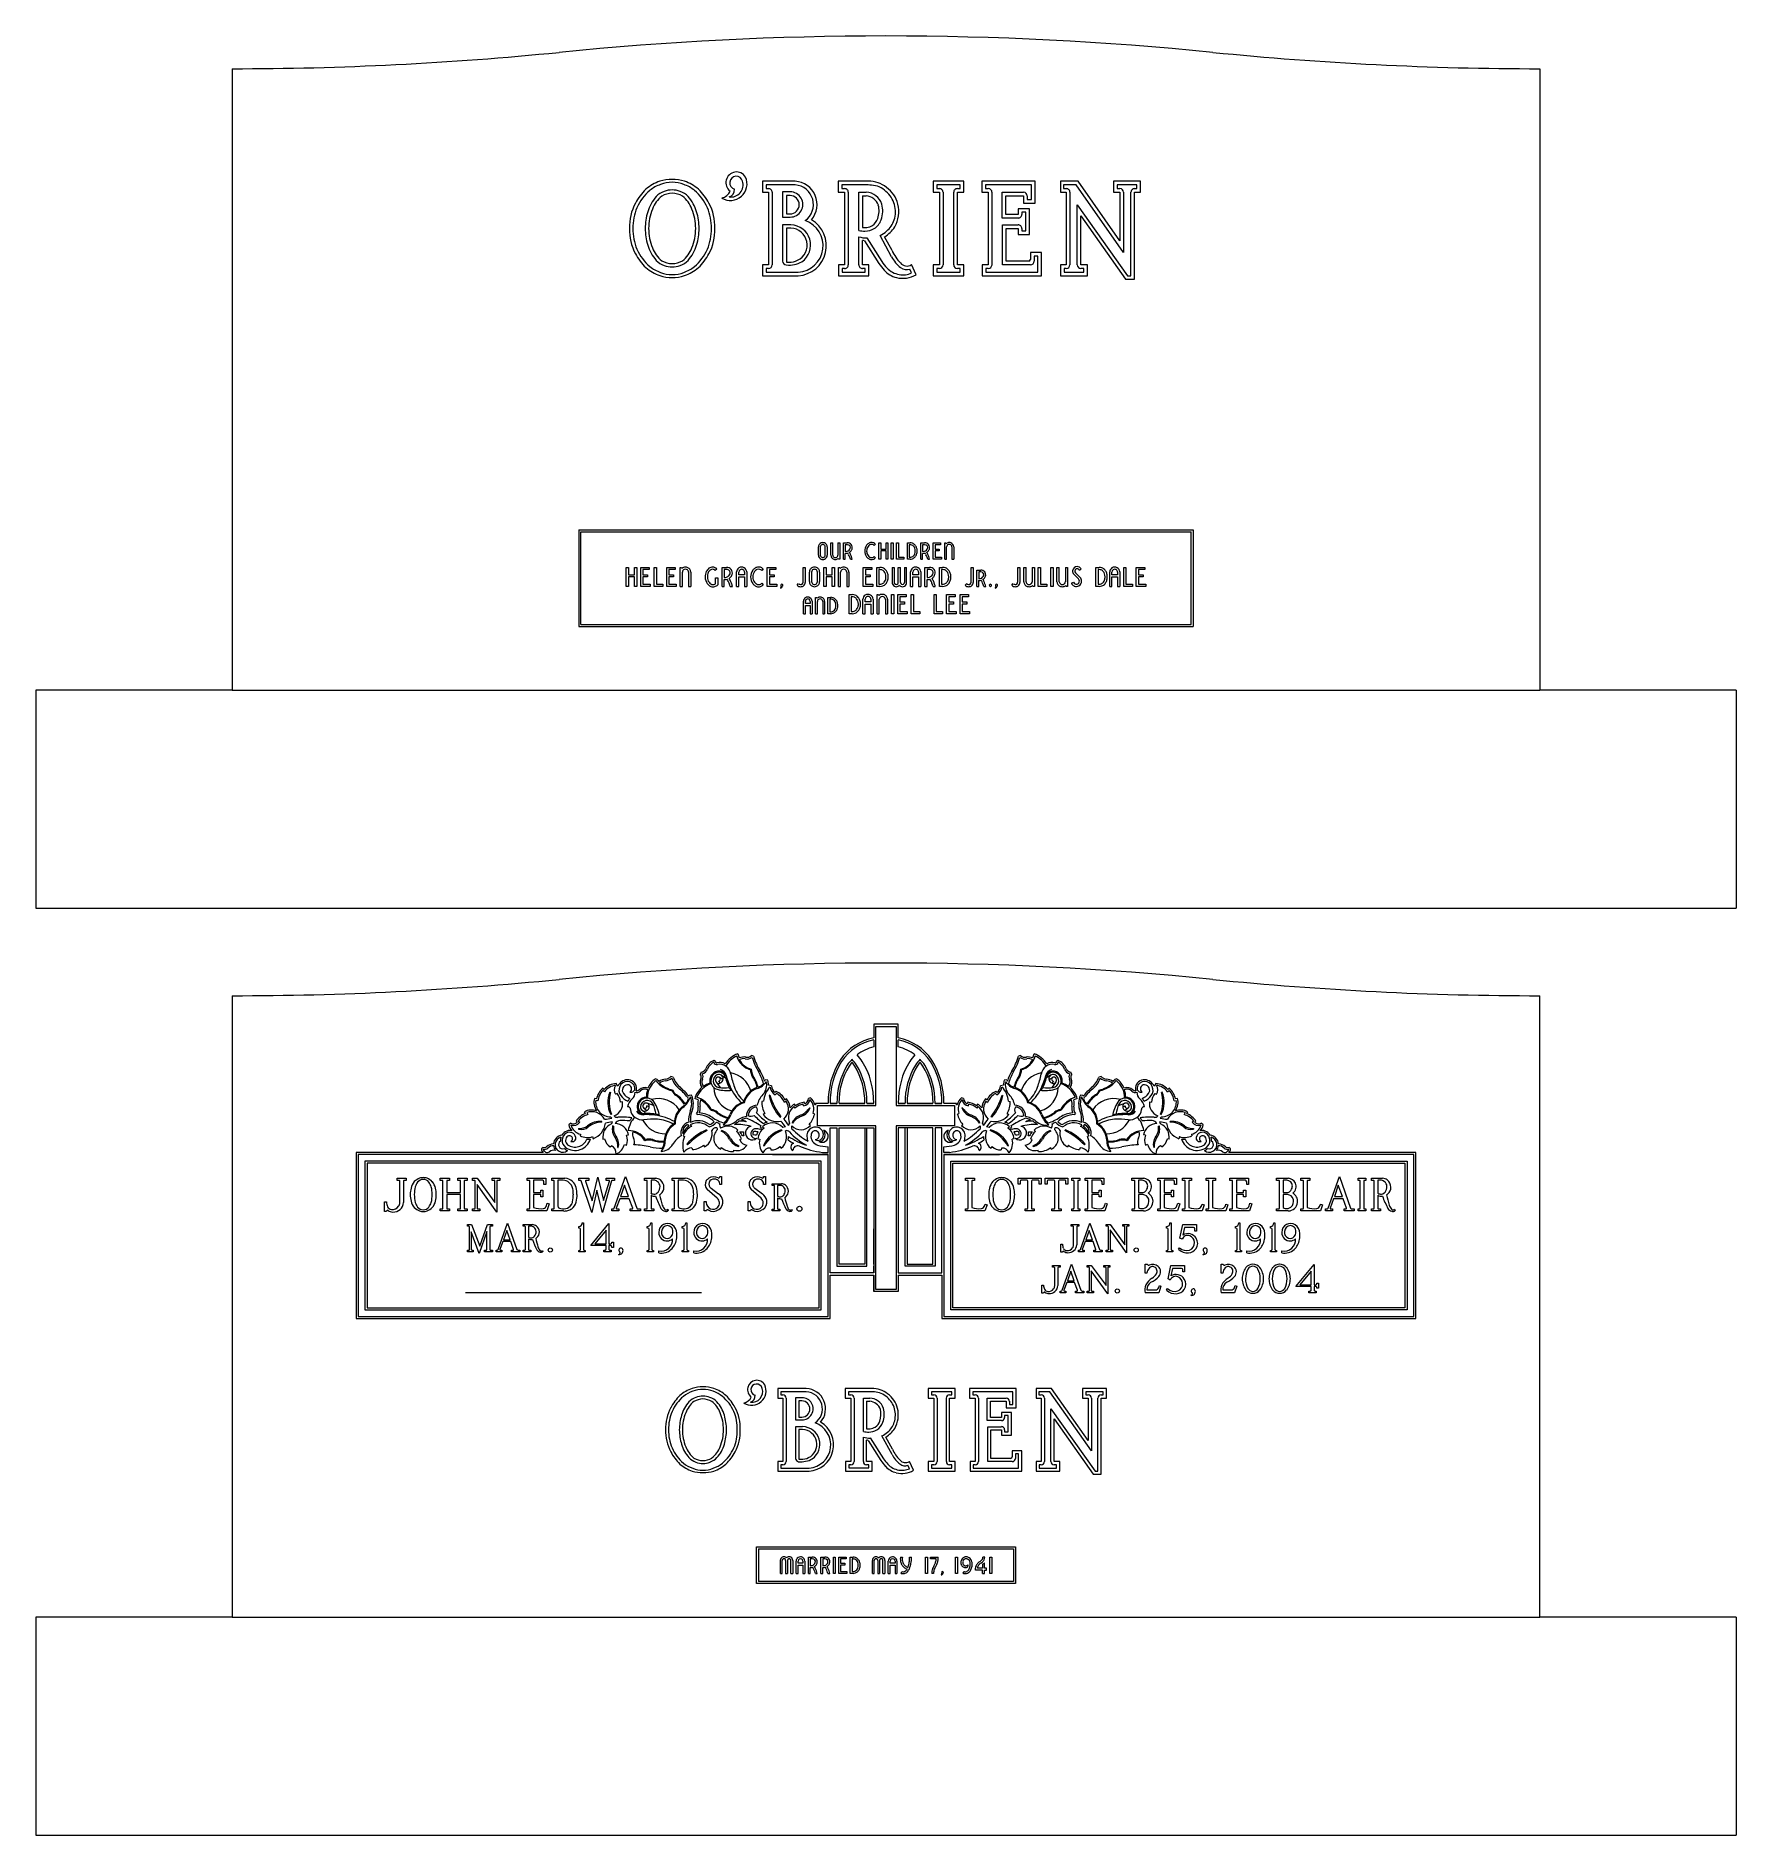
# Model space of a CAD drawing. Header units: inches. Extents: x -39 to 39, y -10 to 72.5.
import ezdxf

# ---------------------------------------------------------------- set-up
doc = ezdxf.new("R2010")
doc.units = ezdxf.units.IN
doc.header["$MEASUREMENT"] = 0
doc.layers.add('1', color=7, linetype='Continuous')
doc.layers.add('2', color=7, linetype='Continuous')

msp = doc.modelspace()

# ---------------------------------------------------------------- linework, layer by layer
at = {"color": 7, "linetype": 'Continuous', "lineweight": 5}
for p, q in [((-30, 71.023), (-30, 42.523)), ((30, 71.023), (30, 42.523)), ((-4.171, 65.857), (-5.667, 65.857)), ((-5.667, 65.857), (-5.667, 65.353)), ((-5.667, 65.353), (-5.395, 65.353)), ((-4.171, 65.689), (-5.499, 65.689)), ((-5.499, 65.689), (-5.499, 65.521)), ((-5.499, 65.521), (-5.395, 65.521)), ((-5.395, 65.353), (-5.395, 62.025)), ((-5.227, 65.353), (-5.227, 62.025)), ((-4.403, 65.373), (-4.743, 65.373)), ((-4.743, 65.373), (-4.743, 64.217)), ((-4.403, 65.205), (-4.571, 65.205)), ((-4.571, 65.205), (-4.571, 64.361)), ((-0.805, 65.861), (-2.193, 65.861)), ((-2.193, 65.861), (-2.193, 65.353)), ((-2.193, 65.353), (-1.897, 65.353)), ((-0.973, 65.689), (-2.025, 65.689)), ((-2.025, 65.689), (-2.025, 65.521)), ((-2.025, 65.521), (-1.897, 65.521)), ((-1.897, 65.353), (-1.897, 62.029)), ((-1.729, 65.353), (-1.729, 62.029)), ((-1.245, 63.605), (-1.245, 65.353)), ((-1.245, 65.353), (-0.909, 65.353)), ((3.565, 65.857), (2.157, 65.857)), ((2.157, 65.857), (2.157, 65.353)), ((2.157, 65.353), (2.449, 65.353)), ((3.397, 65.689), (2.325, 65.689)), ((2.325, 65.689), (2.325, 65.521)), ((2.325, 65.521), (2.449, 65.521)), ((2.449, 65.353), (2.449, 62.025)), ((2.617, 65.353), (2.617, 62.025)), ((3.105, 62.025), (3.105, 65.353)), ((3.273, 65.521), (3.397, 65.521)), ((3.273, 62.025), (3.273, 65.353)), ((3.273, 65.353), (3.565, 65.353)), ((3.397, 65.521), (3.397, 65.689)), ((3.565, 65.353), (3.565, 65.857)), ((6.843, 65.857), (4.399, 65.857)), ((4.399, 65.857), (4.399, 65.353)), ((4.399, 65.353), (4.695, 65.353)), ((6.671, 65.689), (4.567, 65.689)), ((4.567, 65.689), (4.567, 65.521)), ((4.567, 65.521), (4.695, 65.521)), ((4.695, 65.353), (4.695, 62.025)), ((4.863, 65.353), (4.863, 62.025)), ((5.327, 64.173), (5.327, 65.353)), ((5.327, 65.353), (6.315, 65.353)), ((6.671, 65.017), (6.671, 65.689)), ((6.843, 64.849), (6.843, 65.857)), ((8.811, 65.857), (7.999, 65.857)), ((7.999, 65.857), (7.999, 65.353)), ((7.999, 65.353), (8.271, 65.353)), ((8.723, 65.689), (8.143, 65.689)), ((8.143, 65.689), (8.143, 65.521)), ((8.143, 65.521), (8.271, 65.521)), ((8.271, 65.353), (8.271, 62.025)), ((8.439, 65.353), (8.439, 62.025)), ((10.903, 62.597), (8.723, 65.689)), ((10.735, 63.129), (8.811, 65.857)), ((11.683, 65.857), (10.439, 65.857)), ((10.439, 65.857), (10.439, 65.353)), ((10.439, 65.353), (10.735, 65.353)), ((11.511, 65.689), (10.607, 65.689)), ((10.607, 65.689), (10.607, 65.521)), ((10.607, 65.521), (10.735, 65.521)), ((10.735, 65.353), (10.735, 63.129)), ((10.903, 65.353), (10.903, 62.597)), ((11.239, 61.521), (11.239, 65.353)), ((11.407, 65.521), (11.511, 65.521)), ((11.407, 61.373), (11.407, 65.353)), ((11.407, 65.353), (11.683, 65.353)), ((11.511, 65.521), (11.511, 65.689)), ((11.683, 65.353), (11.683, 65.857)), ((-1.077, 65.185), (-0.909, 65.185)), ((-1.077, 65.185), (-1.077, 63.745)), ((5.495, 64.341), (5.495, 65.185)), ((5.495, 65.185), (6.315, 65.185)), ((6.587, 64.593), (6.063, 64.593)), ((6.063, 64.593), (6.063, 64.341)), ((6.419, 64.449), (6.231, 64.449)), ((6.231, 64.449), (6.231, 64.341)), ((6.315, 65.185), (6.315, 64.849)), ((6.315, 64.849), (6.843, 64.849)), ((6.419, 63.585), (6.419, 64.449)), ((6.483, 65.185), (6.483, 65.017)), ((6.483, 65.017), (6.671, 65.017)), ((6.587, 63.417), (6.587, 64.593)), ((8.775, 62.025), (8.775, 64.785)), ((8.775, 64.785), (11.087, 61.521)), ((-4.743, 64.217), (-4.403, 64.217)), ((-4.363, 63.857), (-4.743, 63.857)), ((-4.743, 63.857), (-4.743, 62.193)), ((-4.571, 64.361), (-4.403, 64.361)), ((-4.363, 63.709), (-4.571, 63.709)), ((-4.571, 63.709), (-4.571, 62.153)), ((-1.077, 63.745), (-0.881, 63.745)), ((6.063, 64.173), (5.327, 64.173)), ((5.347, 62.025), (5.347, 63.857)), ((5.347, 63.857), (6.063, 63.857)), ((6.063, 64.341), (5.495, 64.341)), ((5.515, 62.193), (5.515, 63.689)), ((5.515, 63.689), (6.063, 63.689)), ((6.063, 63.689), (6.063, 63.417)), ((6.231, 63.689), (6.231, 63.585)), ((6.231, 63.585), (6.419, 63.585)), ((8.943, 62.025), (8.943, 64.269)), ((8.943, 64.269), (10.995, 61.373)), ((-1.245, 62.029), (-1.245, 63.313)), ((-1.077, 62.029), (-1.077, 63.149)), ((-0.989, 63.129), (-0.329, 62.089)), ((-0.885, 63.265), (-0.197, 62.177)), ((0.259, 62.393), (-0.269, 63.373)), ((0.283, 62.677), (-0.065, 63.313)), ((6.063, 63.417), (6.587, 63.417)), ((-5.395, 62.025), (-5.667, 62.025)), ((-5.667, 62.025), (-5.667, 61.521)), ((-4.571, 62.153), (-4.447, 62.153)), ((-1.897, 62.029), (-2.173, 62.029)), ((-2.173, 62.029), (-2.173, 61.521)), ((-0.781, 62.029), (-1.077, 62.029)), ((-0.781, 61.521), (-0.781, 62.029)), ((1.387, 61.569), (1.167, 62.037)), ((2.449, 62.025), (2.157, 62.025)), ((2.157, 62.025), (2.157, 61.521)), ((3.565, 62.025), (3.273, 62.025)), ((3.565, 61.521), (3.565, 62.025)), ((4.695, 62.025), (4.419, 62.025)), ((4.419, 62.025), (4.419, 61.521)), ((6.631, 62.025), (5.347, 62.025)), ((6.547, 62.193), (5.515, 62.193)), ((7.135, 62.593), (6.631, 62.593)), ((6.631, 62.593), (6.631, 62.277)), ((6.967, 62.425), (6.799, 62.425)), ((6.799, 62.425), (6.799, 62.193)), ((6.967, 61.689), (6.967, 62.425)), ((7.135, 61.521), (7.135, 62.593)), ((8.271, 62.025), (7.999, 62.025)), ((7.999, 62.025), (7.999, 61.521)), ((9.239, 62.025), (8.943, 62.025)), ((9.239, 61.521), (9.239, 62.025)), ((-5.667, 61.521), (-4.027, 61.521)), ((-5.395, 61.857), (-5.499, 61.857)), ((-5.499, 61.857), (-5.499, 61.689)), ((-5.499, 61.689), (-4.027, 61.689)), ((-2.173, 61.521), (-0.781, 61.521)), ((-1.897, 61.861), (-2.005, 61.861)), ((-2.005, 61.861), (-2.005, 61.693)), ((-2.005, 61.693), (-0.949, 61.693)), ((-0.949, 61.861), (-1.077, 61.861)), ((-0.949, 61.693), (-0.949, 61.861)), ((1.175, 61.653), (1.095, 61.833)), ((2.157, 61.521), (3.565, 61.521)), ((2.449, 61.857), (2.325, 61.857)), ((2.325, 61.857), (2.325, 61.689)), ((2.325, 61.689), (3.397, 61.689)), ((3.397, 61.857), (3.273, 61.857)), ((3.397, 61.689), (3.397, 61.857)), ((4.419, 61.521), (7.135, 61.521)), ((4.695, 61.857), (4.587, 61.857)), ((4.587, 61.857), (4.587, 61.689)), ((4.587, 61.689), (6.967, 61.689)), ((7.999, 61.521), (9.239, 61.521)), ((8.271, 61.857), (8.167, 61.857)), ((8.167, 61.857), (8.167, 61.689)), ((8.167, 61.689), (9.071, 61.689)), ((9.071, 61.857), (8.943, 61.857)), ((9.071, 61.689), (9.071, 61.857)), ((10.995, 61.373), (11.407, 61.373)), ((11.087, 61.521), (11.239, 61.521)), ((-3.099, 48.713), (-3.099, 49.084)), ((-3.013, 49.084), (-3.013, 48.713)), ((-2.784, 48.713), (-2.784, 49.084)), ((-2.698, 49.084), (-2.698, 48.713)), ((-2.531, 48.709), (-2.531, 49.273)), ((-2.531, 49.273), (-2.445, 49.273)), ((-2.445, 48.709), (-2.445, 49.273)), ((-2.204, 49.273), (-2.204, 48.709)), ((-2.204, 49.273), (-2.117, 49.273)), ((-2.117, 49.273), (-2.117, 48.523)), ((-1.955, 48.523), (-1.955, 49.273)), ((-1.955, 49.273), (-1.775, 49.273)), ((-1.774, 49.187), (-1.869, 49.187)), ((-1.869, 49.187), (-1.869, 48.878)), ((-1.869, 48.523), (-1.869, 48.792)), ((-0.481, 49.21), (-0.544, 49.151)), ((-0.326, 48.523), (-0.326, 49.273)), ((-0.326, 49.273), (-0.24, 49.273)), ((-0.24, 49.273), (-0.24, 48.986)), ((-0.24, 48.986), (0.002, 48.986)), ((0.002, 48.9), (-0.24, 48.9)), ((-0.24, 48.9), (-0.24, 48.523)), ((0.002, 48.986), (0.002, 49.273)), ((0.002, 49.273), (0.088, 49.273)), ((0.002, 48.523), (0.002, 48.9)), ((0.088, 49.273), (0.088, 48.523)), ((0.244, 48.523), (0.244, 49.273)), ((0.244, 49.273), (0.33, 49.273)), ((0.33, 49.273), (0.33, 48.523)), ((0.486, 48.523), (0.486, 49.273)), ((0.486, 49.273), (0.572, 49.273)), ((0.572, 49.273), (0.572, 48.61)), ((0.979, 48.523), (0.979, 49.273)), ((0.979, 49.273), (1.105, 49.273)), ((1.103, 49.187), (1.065, 49.187)), ((1.065, 49.187), (1.065, 48.61)), ((1.593, 48.523), (1.593, 49.273)), ((1.593, 49.273), (1.773, 49.273)), ((1.774, 49.187), (1.679, 49.187)), ((1.679, 49.187), (1.679, 48.878)), ((1.679, 48.523), (1.679, 48.792)), ((2.165, 48.523), (2.165, 49.273)), ((2.165, 49.273), (2.501, 49.273)), ((2.501, 49.187), (2.251, 49.187)), ((2.251, 49.187), (2.251, 48.986)), ((2.251, 48.986), (2.438, 48.986)), ((2.438, 48.9), (2.251, 48.9)), ((2.251, 48.9), (2.251, 48.61)), ((2.438, 48.986), (2.438, 48.9)), ((2.501, 49.273), (2.501, 49.187)), ((2.696, 48.523), (2.696, 49.273)), ((2.696, 49.273), (2.75, 49.273)), ((2.75, 49.273), (2.765, 49.235)), ((2.782, 48.523), (2.782, 49.088)), ((3.023, 49.088), (3.023, 48.523)), ((3.11, 49.088), (3.11, 48.523)), ((-11.921, 47.273), (-11.921, 48.148)), ((-11.921, 48.148), (-11.821, 48.148)), ((-11.821, 48.148), (-11.821, 47.813)), ((-11.539, 47.813), (-11.539, 48.148)), ((-11.539, 48.148), (-11.438, 48.148)), ((-11.438, 48.148), (-11.438, 47.273)), ((-11.256, 47.273), (-11.256, 48.148)), ((-11.256, 48.148), (-10.864, 48.148)), ((-10.864, 48.048), (-11.156, 48.048)), ((-11.156, 48.048), (-11.156, 47.813)), ((-10.864, 48.148), (-10.864, 48.048)), ((-10.637, 47.273), (-10.637, 48.148)), ((-10.637, 48.148), (-10.536, 48.148)), ((-10.536, 48.148), (-10.536, 47.374)), ((-10.063, 47.273), (-10.063, 48.148)), ((-10.063, 48.148), (-9.671, 48.148)), ((-9.671, 48.048), (-9.962, 48.048)), ((-9.962, 48.048), (-9.962, 47.813)), ((-9.671, 48.148), (-9.671, 48.048)), ((-9.443, 47.273), (-9.443, 48.148)), ((-9.443, 48.148), (-9.38, 48.148)), ((-9.38, 48.148), (-9.362, 48.104)), ((-9.343, 47.273), (-9.343, 47.932)), ((-9.061, 47.932), (-9.061, 47.273)), ((-8.96, 47.932), (-8.96, 47.273)), ((-7.756, 48.066), (-7.833, 48.001)), ((-7.524, 47.273), (-7.524, 48.148)), ((-7.524, 48.148), (-7.314, 48.148)), ((-7.312, 48.048), (-7.423, 48.048)), ((-7.423, 48.048), (-7.423, 47.687)), ((-6.856, 47.273), (-6.856, 47.937)), ((-6.756, 47.813), (-6.756, 47.933)), ((-6.492, 47.933), (-6.492, 47.813)), ((-6.392, 47.937), (-6.392, 47.273)), ((-5.631, 48.075), (-5.704, 48.005)), ((-5.45, 47.273), (-5.45, 48.148)), ((-5.45, 48.148), (-5.058, 48.148)), ((-5.058, 48.048), (-5.35, 48.048)), ((-5.35, 48.048), (-5.35, 47.813)), ((-5.058, 48.148), (-5.058, 48.048)), ((-3.808, 47.464), (-3.808, 48.148)), ((-3.808, 48.148), (-3.708, 48.148)), ((-3.708, 48.148), (-3.708, 47.461)), ((-3.513, 47.495), (-3.513, 47.927)), ((-3.413, 47.927), (-3.413, 47.495)), ((-3.146, 47.495), (-3.146, 47.927)), ((-3.045, 47.927), (-3.045, 47.495)), ((-2.851, 47.273), (-2.851, 48.148)), ((-2.851, 48.148), (-2.75, 48.148)), ((-2.75, 48.148), (-2.75, 47.813)), ((-2.469, 47.813), (-2.469, 48.148)), ((-2.469, 48.148), (-2.368, 48.148)), ((-2.368, 48.148), (-2.368, 47.273)), ((-2.172, 48.523), (-2.187, 48.562)), ((-2.186, 47.273), (-2.186, 48.148)), ((-2.186, 48.148), (-2.123, 48.148)), ((-2.117, 48.523), (-2.172, 48.523)), ((-2.123, 48.148), (-2.105, 48.104)), ((-2.085, 47.273), (-2.085, 47.932)), ((-1.955, 48.523), (-1.869, 48.523)), ((-1.804, 47.932), (-1.804, 47.273)), ((-1.703, 47.932), (-1.703, 47.273)), ((-1.634, 48.523), (-1.545, 48.523)), ((-1.047, 47.273), (-1.047, 48.148)), ((-1.047, 48.148), (-0.655, 48.148)), ((-0.655, 48.048), (-0.947, 48.048)), ((-0.947, 48.048), (-0.947, 47.813)), ((-0.655, 48.148), (-0.655, 48.048)), ((-0.544, 48.646), (-0.481, 48.586)), ((-0.427, 47.273), (-0.427, 48.148)), ((-0.427, 48.148), (-0.28, 48.148)), ((-0.282, 48.048), (-0.327, 48.048)), ((-0.327, 48.048), (-0.327, 47.374)), ((-0.24, 48.523), (-0.326, 48.523)), ((0.088, 48.523), (0.002, 48.523)), ((0.33, 48.523), (0.244, 48.523)), ((0.282, 48.148), (0.282, 47.46)), ((0.282, 48.148), (0.382, 48.148)), ((0.382, 48.148), (0.382, 47.46)), ((0.822, 48.523), (0.486, 48.523)), ((0.564, 47.46), (0.564, 48.148)), ((0.564, 48.148), (0.665, 48.148)), ((0.572, 48.61), (0.822, 48.61)), ((0.665, 47.46), (0.665, 48.148)), ((0.822, 48.61), (0.822, 48.523)), ((0.847, 48.148), (0.847, 47.46)), ((0.847, 48.148), (0.948, 48.148)), ((0.948, 47.46), (0.948, 48.148)), ((1.105, 48.523), (0.979, 48.523)), ((1.065, 48.61), (1.103, 48.61)), ((1.13, 47.273), (1.13, 47.937)), ((1.23, 47.813), (1.23, 47.933)), ((1.494, 47.933), (1.494, 47.813)), ((1.593, 48.523), (1.679, 48.523)), ((1.594, 47.937), (1.594, 47.273)), ((1.783, 47.273), (1.783, 48.148)), ((1.783, 48.148), (1.993, 48.148)), ((1.995, 48.048), (1.884, 48.048)), ((1.884, 48.048), (1.884, 47.687)), ((1.914, 48.523), (2.002, 48.523)), ((2.54, 48.523), (2.165, 48.523)), ((2.251, 48.61), (2.54, 48.61)), ((2.452, 47.273), (2.452, 48.148)), ((2.452, 48.148), (2.599, 48.148)), ((2.54, 48.61), (2.54, 48.523)), ((2.597, 48.048), (2.552, 48.048)), ((2.552, 48.048), (2.552, 47.374)), ((2.696, 48.523), (2.782, 48.523)), ((3.023, 48.523), (3.11, 48.523)), ((3.903, 47.464), (3.903, 48.148)), ((3.903, 48.148), (4.004, 48.148)), ((4.004, 48.148), (4.004, 47.461)), ((4.166, 47.273), (4.166, 48.023)), ((4.166, 48.023), (4.346, 48.023)), ((4.347, 47.937), (4.252, 47.937)), ((4.252, 47.937), (4.252, 47.628)), ((6.041, 47.464), (6.041, 48.148)), ((6.041, 48.148), (6.142, 48.148)), ((6.142, 48.148), (6.142, 47.461)), ((6.324, 47.49), (6.324, 48.148)), ((6.324, 48.148), (6.424, 48.148)), ((6.424, 47.49), (6.424, 48.148)), ((6.706, 48.148), (6.706, 47.49)), ((6.706, 48.148), (6.807, 48.148)), ((6.807, 48.148), (6.807, 47.273)), ((6.989, 47.273), (6.989, 48.148)), ((6.989, 48.148), (7.089, 48.148)), ((7.089, 48.148), (7.089, 47.374)), ((7.563, 47.273), (7.563, 48.148)), ((7.563, 48.148), (7.663, 48.148)), ((7.663, 48.148), (7.663, 47.273)), ((7.845, 47.49), (7.845, 48.148)), ((7.845, 48.148), (7.946, 48.148)), ((7.946, 47.49), (7.946, 48.148)), ((8.228, 48.148), (8.228, 47.49)), ((8.228, 48.148), (8.328, 48.148)), ((8.328, 48.148), (8.328, 47.273)), ((8.69, 47.898), (8.901, 47.689)), ((8.949, 48.083), (8.873, 48.01)), ((9.627, 47.273), (9.627, 48.148)), ((9.627, 48.148), (9.774, 48.148)), ((9.772, 48.048), (9.728, 48.048)), ((9.728, 48.048), (9.728, 47.374)), ((10.263, 47.273), (10.263, 47.937)), ((10.364, 47.813), (10.364, 47.933)), ((10.627, 47.933), (10.627, 47.813)), ((10.728, 47.937), (10.728, 47.273)), ((10.91, 47.273), (10.91, 48.148)), ((10.91, 48.148), (11.01, 48.148)), ((11.01, 48.148), (11.01, 47.374)), ((11.484, 47.273), (11.484, 48.148)), ((11.484, 48.148), (11.876, 48.148)), ((11.876, 48.048), (11.584, 48.048)), ((11.584, 48.048), (11.584, 47.813)), ((11.876, 48.148), (11.876, 48.048)), ((-11.821, 47.273), (-11.921, 47.273)), ((-11.821, 47.813), (-11.539, 47.813)), ((-11.539, 47.713), (-11.821, 47.713)), ((-11.821, 47.713), (-11.821, 47.273)), ((-11.539, 47.273), (-11.539, 47.713)), ((-11.438, 47.273), (-11.539, 47.273)), ((-10.819, 47.273), (-11.256, 47.273)), ((-11.156, 47.813), (-10.937, 47.813)), ((-10.937, 47.713), (-11.156, 47.713)), ((-11.156, 47.713), (-11.156, 47.374)), ((-11.156, 47.374), (-10.819, 47.374)), ((-10.937, 47.813), (-10.937, 47.713)), ((-10.819, 47.374), (-10.819, 47.273)), ((-10.245, 47.273), (-10.637, 47.273)), ((-10.536, 47.374), (-10.245, 47.374)), ((-10.245, 47.374), (-10.245, 47.273)), ((-9.625, 47.273), (-10.063, 47.273)), ((-9.962, 47.813), (-9.743, 47.813)), ((-9.743, 47.713), (-9.962, 47.713)), ((-9.962, 47.713), (-9.962, 47.374)), ((-9.962, 47.374), (-9.625, 47.374)), ((-9.743, 47.813), (-9.743, 47.713)), ((-9.625, 47.374), (-9.625, 47.273)), ((-9.443, 47.273), (-9.343, 47.273)), ((-9.061, 47.273), (-8.96, 47.273)), ((-7.821, 47.392), (-7.821, 47.667)), ((-7.821, 47.667), (-7.72, 47.667)), ((-7.72, 47.667), (-7.72, 47.347)), ((-7.524, 47.273), (-7.423, 47.273)), ((-7.423, 47.273), (-7.423, 47.586)), ((-7.149, 47.273), (-7.045, 47.273)), ((-6.856, 47.273), (-6.756, 47.273)), ((-6.492, 47.813), (-6.756, 47.813)), ((-6.756, 47.273), (-6.756, 47.713)), ((-6.756, 47.713), (-6.492, 47.713)), ((-6.492, 47.713), (-6.492, 47.273)), ((-6.492, 47.273), (-6.392, 47.273)), ((-5.704, 47.417), (-5.631, 47.347)), ((-5.013, 47.273), (-5.45, 47.273)), ((-5.35, 47.813), (-5.131, 47.813)), ((-5.131, 47.713), (-5.35, 47.713)), ((-5.35, 47.713), (-5.35, 47.374)), ((-5.35, 47.374), (-5.013, 47.374)), ((-5.131, 47.813), (-5.131, 47.713)), ((-5.013, 47.374), (-5.013, 47.273)), ((-4.077, 47.327), (-4.007, 47.402)), ((-2.75, 47.273), (-2.851, 47.273)), ((-2.75, 47.813), (-2.469, 47.813)), ((-2.469, 47.713), (-2.75, 47.713)), ((-2.75, 47.713), (-2.75, 47.273)), ((-2.469, 47.273), (-2.469, 47.713)), ((-2.368, 47.273), (-2.469, 47.273)), ((-2.186, 47.273), (-2.085, 47.273)), ((-1.804, 47.273), (-1.703, 47.273)), ((-0.61, 47.273), (-1.047, 47.273)), ((-0.947, 47.813), (-0.728, 47.813)), ((-0.728, 47.713), (-0.947, 47.713)), ((-0.947, 47.713), (-0.947, 47.374)), ((-0.947, 47.374), (-0.61, 47.374)), ((-0.728, 47.813), (-0.728, 47.713)), ((-0.61, 47.374), (-0.61, 47.273)), ((-0.28, 47.273), (-0.427, 47.273)), ((-0.327, 47.374), (-0.282, 47.374)), ((1.13, 47.273), (1.23, 47.273)), ((1.494, 47.813), (1.23, 47.813)), ((1.23, 47.273), (1.23, 47.713)), ((1.23, 47.713), (1.494, 47.713)), ((1.494, 47.713), (1.494, 47.273)), ((1.494, 47.273), (1.594, 47.273)), ((1.783, 47.273), (1.884, 47.273)), ((1.884, 47.273), (1.884, 47.586)), ((2.158, 47.273), (2.262, 47.273)), ((2.599, 47.273), (2.452, 47.273)), ((2.552, 47.374), (2.597, 47.374)), ((3.634, 47.327), (3.704, 47.402)), ((4.166, 47.273), (4.252, 47.273)), ((4.252, 47.273), (4.252, 47.542)), ((4.487, 47.273), (4.576, 47.273)), ((5.772, 47.327), (5.842, 47.402)), ((6.743, 47.273), (6.725, 47.318)), ((6.807, 47.273), (6.743, 47.273)), ((7.381, 47.273), (6.989, 47.273)), ((7.089, 47.374), (7.381, 47.374)), ((7.381, 47.374), (7.381, 47.273)), ((7.663, 47.273), (7.563, 47.273)), ((8.265, 47.273), (8.247, 47.318)), ((8.328, 47.273), (8.265, 47.273)), ((8.507, 47.425), (8.6, 47.463)), ((8.83, 47.617), (8.616, 47.83)), ((9.774, 47.273), (9.627, 47.273)), ((9.728, 47.374), (9.772, 47.374)), ((10.263, 47.273), (10.364, 47.273)), ((10.627, 47.813), (10.364, 47.813)), ((10.364, 47.273), (10.364, 47.713)), ((10.364, 47.713), (10.627, 47.713)), ((10.627, 47.713), (10.627, 47.273)), ((10.627, 47.273), (10.728, 47.273)), ((11.302, 47.273), (10.91, 47.273)), ((11.01, 47.374), (11.302, 47.374)), ((11.302, 47.374), (11.302, 47.273)), ((11.921, 47.273), (11.484, 47.273)), ((11.584, 47.813), (11.803, 47.813)), ((11.803, 47.713), (11.584, 47.713)), ((11.584, 47.713), (11.584, 47.374)), ((11.584, 47.374), (11.921, 47.374)), ((11.803, 47.813), (11.803, 47.713)), ((11.921, 47.374), (11.921, 47.273)), ((-3.787, 46.023), (-3.787, 46.592)), ((-3.701, 46.486), (-3.701, 46.589)), ((-3.475, 46.486), (-3.701, 46.486)), ((-3.701, 46.023), (-3.701, 46.4)), ((-3.701, 46.4), (-3.475, 46.4)), ((-3.475, 46.589), (-3.475, 46.486)), ((-3.475, 46.4), (-3.475, 46.023)), ((-3.389, 46.592), (-3.389, 46.023)), ((-3.233, 46.023), (-3.233, 46.773)), ((-3.233, 46.773), (-3.179, 46.773)), ((-3.179, 46.773), (-3.163, 46.735)), ((-3.147, 46.023), (-3.147, 46.588)), ((-2.905, 46.588), (-2.905, 46.023)), ((-2.819, 46.588), (-2.819, 46.023)), ((-2.662, 46.023), (-2.662, 46.773)), ((-2.662, 46.773), (-2.536, 46.773)), ((-2.538, 46.687), (-2.576, 46.687)), ((-2.576, 46.687), (-2.576, 46.11)), ((-1.695, 46.023), (-1.695, 46.898)), ((-1.695, 46.898), (-1.547, 46.898)), ((-1.549, 46.798), (-1.594, 46.798)), ((-1.594, 46.798), (-1.594, 46.124)), ((-1.058, 46.023), (-1.058, 46.687)), ((-0.958, 46.563), (-0.958, 46.683)), ((-0.694, 46.563), (-0.958, 46.563)), ((-0.958, 46.023), (-0.958, 46.463)), ((-0.958, 46.463), (-0.694, 46.463)), ((-0.694, 46.683), (-0.694, 46.563)), ((-0.694, 46.463), (-0.694, 46.023)), ((-0.594, 46.687), (-0.594, 46.023)), ((-0.412, 46.023), (-0.412, 46.898)), ((-0.412, 46.898), (-0.348, 46.898)), ((-0.348, 46.898), (-0.331, 46.854)), ((-0.311, 46.023), (-0.311, 46.682)), ((-0.029, 46.682), (-0.029, 46.023)), ((0.071, 46.682), (0.071, 46.023)), ((0.253, 46.023), (0.253, 46.898)), ((0.253, 46.898), (0.354, 46.898)), ((0.354, 46.898), (0.354, 46.023)), ((0.536, 46.023), (0.536, 46.898)), ((0.536, 46.898), (0.928, 46.898)), ((0.928, 46.798), (0.636, 46.798)), ((0.636, 46.798), (0.636, 46.563)), ((0.636, 46.563), (0.855, 46.563)), ((0.855, 46.463), (0.636, 46.463)), ((0.636, 46.463), (0.636, 46.124)), ((0.855, 46.563), (0.855, 46.463)), ((0.928, 46.898), (0.928, 46.798)), ((1.155, 46.023), (1.155, 46.898)), ((1.155, 46.898), (1.256, 46.898)), ((1.256, 46.898), (1.256, 46.124)), ((2.203, 46.023), (2.203, 46.898)), ((2.203, 46.898), (2.304, 46.898)), ((2.304, 46.898), (2.304, 46.124)), ((2.777, 46.023), (2.777, 46.898)), ((2.777, 46.898), (3.169, 46.898)), ((3.169, 46.798), (2.878, 46.798)), ((2.878, 46.798), (2.878, 46.563)), ((2.878, 46.563), (3.096, 46.563)), ((3.096, 46.463), (2.878, 46.463)), ((2.878, 46.463), (2.878, 46.124)), ((3.096, 46.563), (3.096, 46.463)), ((3.169, 46.898), (3.169, 46.798)), ((3.397, 46.023), (3.397, 46.898)), ((3.397, 46.898), (3.789, 46.898)), ((3.789, 46.798), (3.497, 46.798)), ((3.497, 46.798), (3.497, 46.563)), ((3.497, 46.563), (3.716, 46.563)), ((3.716, 46.463), (3.497, 46.463)), ((3.497, 46.463), (3.497, 46.124)), ((3.716, 46.563), (3.716, 46.463)), ((3.789, 46.898), (3.789, 46.798)), ((-3.787, 46.023), (-3.701, 46.023)), ((-3.475, 46.023), (-3.389, 46.023)), ((-3.233, 46.023), (-3.147, 46.023)), ((-2.905, 46.023), (-2.819, 46.023)), ((-2.536, 46.023), (-2.662, 46.023)), ((-2.576, 46.11), (-2.538, 46.11)), ((-1.547, 46.023), (-1.695, 46.023)), ((-1.594, 46.124), (-1.549, 46.124)), ((-1.058, 46.023), (-0.958, 46.023)), ((-0.694, 46.023), (-0.594, 46.023)), ((-0.412, 46.023), (-0.311, 46.023)), ((-0.029, 46.023), (0.071, 46.023)), ((0.354, 46.023), (0.253, 46.023)), ((0.973, 46.023), (0.536, 46.023)), ((0.636, 46.124), (0.973, 46.124)), ((0.973, 46.124), (0.973, 46.023)), ((1.547, 46.023), (1.155, 46.023)), ((1.256, 46.124), (1.547, 46.124)), ((1.547, 46.124), (1.547, 46.023)), ((2.595, 46.023), (2.203, 46.023)), ((2.304, 46.124), (2.595, 46.124)), ((2.595, 46.124), (2.595, 46.023)), ((3.215, 46.023), (2.777, 46.023)), ((2.878, 46.124), (3.215, 46.124)), ((3.215, 46.124), (3.215, 46.023)), ((3.834, 46.023), (3.397, 46.023)), ((3.497, 46.124), (3.834, 46.124)), ((3.834, 46.124), (3.834, 46.023)), ((-30, 42.523), (30, 42.523)), ((-30, 28.5), (-30, 0)), ((30, 0), (30, 28.5)), ((0, 27.188), (-0.563, 27.188)), ((-0.563, 27.188), (-0.563, 26.563)), ((-0.563, 26.468), (-0.563, 26.149)), ((-0.469, 23.47), (-0.469, 27.095)), ((-0.469, 27.095), (0, 27.095)), ((0.563, 27.188), (0, 27.188)), ((0, 27.095), (0.469, 27.095)), ((0.469, 27.095), (0.469, 23.47)), ((0.563, 26.563), (0.563, 27.188)), ((0.563, 26.149), (0.563, 26.468)), ((-6.077, 25.728), (-6.172, 25.75)), ((6.172, 25.75), (6.077, 25.728)), ((-9.767, 24.769), (-9.865, 24.795)), ((-8.485, 24.987), (-8.523, 24.899)), ((-7.825, 25.482), (-7.9, 25.533)), ((7.9, 25.533), (7.825, 25.482)), ((8.523, 24.899), (8.485, 24.987)), ((9.865, 24.795), (9.767, 24.769)), ((-12.926, 24.201), (-13, 24.253)), ((-12.91, 24.094), (-12.993, 24.152)), ((-12.339, 24.02), (-12.411, 23.984)), ((-12.298, 24.345), (-12.378, 24.468)), ((-10.492, 24.659), (-10.587, 24.685)), ((-8.92, 23.935), (-9.034, 23.927)), ((-5.427, 24.623), (-5.541, 24.645)), ((-5.25, 24.367), (-5.395, 24.393)), ((-5.045, 24.113), (-5.096, 24.062)), ((-5.029, 24.018), (-5.088, 23.959)), ((5.029, 24.018), (5.088, 23.959)), ((5.096, 24.062), (5.045, 24.113)), ((5.395, 24.393), (5.25, 24.367)), ((5.541, 24.645), (5.427, 24.623)), ((9.034, 23.927), (8.92, 23.935)), ((10.587, 24.685), (10.492, 24.659)), ((12.378, 24.468), (12.298, 24.345)), ((12.339, 24.02), (12.411, 23.984)), ((12.91, 24.094), (12.993, 24.152)), ((13, 24.253), (12.926, 24.201)), ((-13.841, 23.177), (-13.795, 23.091)), ((-13.732, 23.139), (-13.683, 23.046)), ((-13.285, 23.767), (-13.379, 23.79)), ((-13.221, 23.671), (-13.316, 23.694)), ((-12.093, 23.639), (-12.183, 23.612)), ((-5.617, 23.655), (-5.695, 23.648)), ((-4.584, 23.659), (-4.664, 23.605)), ((-4.568, 23.764), (-4.631, 23.721)), ((-4.176, 23.34), (-4.224, 23.414)), ((-4.158, 23.456), (-4.202, 23.523)), ((-3.782, 23.449), (-3.807, 23.524)), ((-3.731, 23.543), (-3.753, 23.611)), ((-3.462, 23.817), (-3.56, 23.78)), ((-3.237, 23.499), (-3.266, 23.499)), ((-2.656, 23.563), (-3.237, 23.563)), ((-3.237, 23.563), (-3.237, 23.499)), ((-3.144, 22.531), (-3.144, 23.47)), ((-3.144, 23.47), (-0.469, 23.47)), ((-2.487, 23.563), (-2.562, 23.563)), ((-2.562, 23.563), (-2.25, 23.563)), ((-2.25, 23.563), (-2.487, 23.563)), ((-2.156, 23.563), (-0.969, 23.563)), ((-0.969, 23.563), (-2.156, 23.563)), ((-0.563, 23.563), (-0.876, 23.563)), ((-0.876, 23.563), (-0.638, 23.563)), ((-0.638, 23.563), (-0.563, 23.563)), ((0.469, 23.47), (3.144, 23.47)), ((0.638, 23.563), (0.563, 23.563)), ((0.563, 23.563), (0.876, 23.563)), ((0.876, 23.563), (0.638, 23.563)), ((0.969, 23.563), (2.156, 23.563)), ((2.156, 23.563), (0.969, 23.563)), ((2.487, 23.563), (2.25, 23.563)), ((2.25, 23.563), (2.562, 23.563)), ((2.562, 23.563), (2.487, 23.563)), ((3.237, 23.563), (2.656, 23.563)), ((3.144, 23.47), (3.144, 22.531)), ((3.237, 23.499), (3.237, 23.563)), ((3.266, 23.499), (3.237, 23.499)), ((3.56, 23.78), (3.462, 23.817)), ((3.753, 23.611), (3.731, 23.543)), ((3.782, 23.449), (3.807, 23.524)), ((4.202, 23.523), (4.158, 23.456)), ((4.176, 23.34), (4.224, 23.414)), ((4.631, 23.721), (4.568, 23.764)), ((4.584, 23.659), (4.664, 23.605)), ((5.617, 23.655), (5.695, 23.648)), ((12.093, 23.639), (12.183, 23.612)), ((13.221, 23.671), (13.316, 23.694)), ((13.379, 23.79), (13.285, 23.767)), ((13.732, 23.139), (13.683, 23.046)), ((13.795, 23.091), (13.841, 23.177)), ((-14.453, 22.655), (-14.556, 22.573)), ((-14.22, 22.741), (-14.162, 22.688)), ((-14.117, 22.752), (-14.053, 22.693)), ((-9.107, 22.591), (-9.05, 22.512)), ((-8.98, 22.576), (-8.931, 22.508)), ((-8.69, 23.091), (-8.639, 23.044)), ((-6.863, 22.276), (-6.797, 22.334)), ((-5.772, 22.49), (-5.712, 22.43)), ((-5.663, 22.491), (-5.596, 22.423)), ((-5.556, 23.096), (-5.631, 23.058)), ((-3.468, 22.545), (-3.526, 22.596)), ((-3.273, 23.086), (-3.341, 23.104)), ((-0.469, 22.531), (-3.144, 22.531)), ((-2.562, 15.781), (-2.562, 22.438)), ((-2.562, 22.438), (-2.25, 22.438)), ((-2.562, 22.438), (-2.487, 22.438)), ((-2.25, 22.438), (-2.25, 16.094)), ((-2.156, 16.188), (-2.156, 22.438)), ((-2.156, 22.438), (-0.563, 22.438)), ((-0.969, 22.438), (-0.969, 16.188)), ((-0.876, 16.094), (-0.876, 22.438)), ((-0.563, 22.438), (-0.563, 15.781)), ((-0.469, 15.031), (-0.469, 22.531)), ((3.144, 22.531), (0.469, 22.531)), ((0.469, 22.531), (0.469, 15.031)), ((2.156, 22.438), (0.563, 22.438)), ((0.563, 22.438), (0.563, 15.781)), ((0.876, 16.094), (0.876, 22.438)), ((0.969, 22.438), (0.969, 16.188)), ((2.156, 16.188), (2.156, 22.438)), ((2.562, 22.438), (2.25, 22.438)), ((2.25, 22.438), (2.25, 16.094)), ((2.562, 22.438), (2.487, 22.438)), ((2.562, 15.781), (2.562, 22.438)), ((3.273, 23.086), (3.341, 23.104)), ((3.468, 22.545), (3.526, 22.596)), ((5.556, 23.096), (5.631, 23.058)), ((5.663, 22.491), (5.596, 22.423)), ((5.712, 22.43), (5.772, 22.49)), ((6.863, 22.276), (6.797, 22.334)), ((8.639, 23.044), (8.69, 23.091)), ((8.98, 22.576), (8.931, 22.508)), ((9.107, 22.591), (9.05, 22.512)), ((14.117, 22.752), (14.053, 22.693)), ((14.162, 22.688), (14.22, 22.741)), ((14.556, 22.573), (14.453, 22.655)), ((-15.722, 21.541), (-15.808, 21.475)), ((-14.016, 22.142), (-14.034, 22.07)), ((-13.462, 22.036), (-13.44, 21.94)), ((-12.986, 21.916), (-12.909, 21.936)), ((-12.656, 21.567), (-12.598, 21.621)), ((-12.002, 21.679), (-11.911, 21.637)), ((-11.907, 22.103), (-11.807, 22.121)), ((-9.306, 22.079), (-9.239, 22.038)), ((-8.906, 21.526), (-8.88, 21.448)), ((-8.367, 21.649), (-8.321, 21.566)), ((-7.576, 21.464), (-7.556, 21.537)), ((-6.701, 21.901), (-6.629, 21.936)), ((-5.875, 21.934), (-5.792, 21.916)), ((-5.303, 21.51), (-5.281, 21.433)), ((-4.865, 21.577), (-4.805, 21.506)), ((-3.64, 21.65), (-3.644, 21.641)), ((-2.656, 21.312), (-2.656, 21.566)), ((2.656, 21.312), (2.656, 21.566)), ((3.64, 21.65), (3.644, 21.641)), ((4.865, 21.577), (4.805, 21.506)), ((5.303, 21.51), (5.281, 21.433)), ((5.875, 21.934), (5.792, 21.916)), ((6.701, 21.901), (6.629, 21.936)), ((7.576, 21.464), (7.556, 21.537)), ((8.367, 21.649), (8.321, 21.566)), ((8.906, 21.526), (8.88, 21.448)), ((9.306, 22.079), (9.239, 22.038)), ((11.907, 22.103), (11.807, 22.121)), ((12.002, 21.679), (11.911, 21.637)), ((12.656, 21.567), (12.598, 21.621)), ((12.986, 21.916), (12.909, 21.936)), ((13.462, 22.036), (13.44, 21.94)), ((14.016, 22.142), (14.034, 22.07)), ((15.808, 21.475), (15.722, 21.541)), ((-15.736, 21.312), (-24.312, 21.312)), ((-24.312, 21.312), (-24.312, 13.69)), ((-2.656, 21.219), (-24.219, 21.219)), ((-24.219, 21.219), (-24.219, 13.784)), ((-2.969, 20.906), (-23.906, 20.906)), ((-23.906, 20.906), (-23.906, 14.097)), ((-3.062, 20.812), (-23.812, 20.812)), ((-23.812, 20.812), (-23.812, 14.19)), ((-6.989, 21.346), (-6.981, 21.416)), ((-5.203, 21.219), (-2.656, 21.219)), ((-3.062, 14.19), (-3.062, 20.812)), ((-2.969, 14.097), (-2.969, 20.906)), ((-2.92, 21.312), (-2.656, 21.312)), ((-2.656, 13.781), (-2.656, 21.219)), ((2.92, 21.312), (2.656, 21.312)), ((2.656, 21.219), (2.656, 13.781)), ((24.219, 21.219), (2.656, 21.219)), ((2.656, 21.219), (5.203, 21.219)), ((2.969, 14.097), (2.969, 20.906)), ((2.969, 20.906), (23.906, 20.906)), ((3.062, 14.19), (3.062, 20.812)), ((3.062, 20.812), (23.812, 20.812)), ((6.989, 21.346), (6.981, 21.416)), ((24.312, 21.312), (15.736, 21.312)), ((23.812, 20.812), (23.812, 14.19)), ((23.906, 20.906), (23.906, 14.097)), ((24.219, 13.784), (24.219, 21.219)), ((24.312, 13.69), (24.312, 21.312)), ((-22.433, 20.031), (-22.433, 20.124)), ((-22.433, 20.124), (-22.01, 20.124)), ((-22.339, 20.031), (-22.433, 20.031)), ((-22.307, 19.006), (-22.307, 20.001)), ((-22.136, 20.001), (-22.136, 19.014)), ((-22.01, 20.031), (-22.105, 20.031)), ((-22.01, 20.124), (-22.01, 20.031)), ((-20.451, 20.031), (-20.451, 20.125)), ((-20.451, 20.125), (-20.029, 20.125)), ((-20.356, 20.031), (-20.451, 20.031)), ((-20.326, 18.75), (-20.326, 20.001)), ((-20.154, 20.001), (-20.154, 19.47)), ((-20.029, 20.031), (-20.122, 20.031)), ((-20.029, 20.125), (-20.029, 20.031)), ((-19.645, 20.031), (-19.645, 20.125)), ((-19.645, 20.125), (-19.224, 20.125)), ((-19.552, 20.031), (-19.645, 20.031)), ((-19.521, 19.47), (-19.521, 20.001)), ((-19.35, 20.001), (-19.35, 18.75)), ((-19.224, 20.031), (-19.318, 20.031)), ((-19.224, 20.125), (-19.224, 20.031)), ((-18.974, 20.031), (-18.974, 20.125)), ((-18.974, 20.125), (-18.755, 20.125)), ((-18.88, 20.031), (-18.974, 20.031)), ((-18.85, 18.75), (-18.85, 20.001)), ((-18.755, 20.125), (-17.942, 19.015)), ((-17.849, 18.569), (-18.755, 19.836)), ((-18.755, 19.836), (-18.755, 18.75)), ((-18.068, 20.031), (-18.068, 20.125)), ((-18.068, 20.125), (-17.725, 20.125)), ((-17.974, 20.031), (-18.068, 20.031)), ((-17.942, 19.015), (-17.942, 20.001)), ((-17.849, 20.001), (-17.849, 18.569)), ((-17.725, 20.031), (-17.818, 20.031)), ((-17.725, 20.125), (-17.725, 20.031)), ((-16.466, 20.031), (-16.466, 20.125)), ((-16.466, 20.125), (-15.606, 20.125)), ((-16.371, 20.031), (-16.466, 20.031)), ((-16.341, 18.75), (-16.341, 20.001)), ((-15.755, 20.032), (-16.169, 20.032)), ((-16.169, 20.032), (-16.169, 19.47)), ((-15.693, 19.845), (-15.693, 19.969)), ((-15.606, 19.845), (-15.693, 19.845)), ((-15.606, 20.125), (-15.606, 19.845)), ((-15.334, 20.031), (-15.334, 20.125)), ((-15.334, 20.125), (-14.732, 20.125)), ((-15.256, 20.031), (-15.334, 20.031)), ((-15.224, 18.75), (-15.224, 20.001)), ((-14.81, 20.032), (-15.052, 20.032)), ((-15.052, 20.032), (-15.052, 18.852)), ((-14.099, 20.031), (-14.099, 20.124)), ((-14.099, 20.124), (-13.63, 20.124)), ((-14.012, 20.031), (-14.099, 20.031)), ((-13.49, 18.561), (-13.982, 20.01)), ((-13.781, 19.99), (-13.474, 19.094)), ((-13.63, 20.031), (-13.751, 20.031)), ((-13.63, 20.124), (-13.63, 20.031)), ((-13.474, 19.094), (-13.216, 20.171)), ((-13.216, 20.171), (-12.959, 19.101)), ((-12.587, 20.009), (-13.006, 18.561)), ((-12.959, 19.101), (-12.686, 19.992)), ((-12.833, 20.031), (-12.833, 20.124)), ((-12.833, 20.124), (-12.458, 20.124)), ((-12.716, 20.031), (-12.833, 20.031)), ((-12.458, 20.031), (-12.557, 20.031)), ((-12.465, 18.761), (-11.95, 20.203)), ((-12.458, 20.124), (-12.458, 20.031)), ((-11.998, 19.807), (-12.181, 19.282)), ((-11.814, 19.282), (-11.998, 19.807)), ((-11.95, 20.203), (-11.434, 18.761)), ((-11.079, 20.031), (-11.079, 20.125)), ((-11.079, 20.125), (-10.563, 20.125)), ((-10.985, 20.031), (-11.079, 20.031)), ((-10.955, 18.75), (-10.955, 20.001)), ((-10.61, 20.032), (-10.782, 20.032)), ((-10.782, 20.032), (-10.782, 19.438)), ((-9.812, 20.031), (-9.812, 20.125)), ((-9.812, 20.125), (-9.211, 20.125)), ((-9.734, 20.031), (-9.812, 20.031)), ((-9.703, 18.75), (-9.703, 20.001)), ((-9.289, 20.032), (-9.53, 20.032)), ((-9.53, 20.032), (-9.53, 18.852)), ((-7.628, 20.191), (-7.628, 20.213)), ((-7.628, 20.213), (-7.544, 20.213)), ((-7.628, 19.839), (-7.628, 19.87)), ((-7.544, 19.839), (-7.628, 19.839)), ((-7.544, 20.213), (-7.544, 19.839)), ((-5.615, 20.191), (-5.615, 20.213)), ((-5.615, 20.213), (-5.531, 20.213)), ((-5.615, 19.839), (-5.615, 19.87)), ((-5.531, 19.839), (-5.615, 19.839)), ((-5.531, 20.213), (-5.531, 19.839)), ((-5.219, 19.797), (-5.219, 19.875)), ((-5.219, 19.875), (-4.789, 19.875)), ((3.64, 20.031), (3.64, 20.125)), ((3.64, 20.125), (4.061, 20.125)), ((3.734, 20.031), (3.64, 20.031)), ((3.764, 18.75), (3.764, 20.001)), ((3.937, 20.001), (3.937, 18.788)), ((4.061, 20.031), (3.968, 20.031)), ((4.061, 20.125), (4.061, 20.031)), ((6.069, 19.852), (6.069, 20.125)), ((6.069, 20.125), (7.116, 20.125)), ((6.163, 19.852), (6.069, 19.852)), ((6.163, 20), (6.163, 19.852)), ((6.476, 20.032), (6.193, 20.032)), ((6.507, 18.75), (6.507, 20)), ((6.678, 20), (6.678, 18.75)), ((6.991, 20.032), (6.71, 20.032)), ((7.023, 19.852), (7.023, 20)), ((7.116, 19.852), (7.023, 19.852)), ((7.116, 20.125), (7.116, 19.852)), ((7.303, 19.852), (7.303, 20.125)), ((7.303, 20.125), (8.35, 20.125)), ((7.397, 19.852), (7.303, 19.852)), ((7.397, 20), (7.397, 19.852)), ((7.71, 20.032), (7.427, 20.032)), ((7.741, 18.75), (7.741, 20)), ((7.912, 20), (7.912, 18.75)), ((8.225, 20.032), (7.944, 20.032)), ((8.257, 19.852), (8.257, 20)), ((8.35, 19.852), (8.257, 19.852)), ((8.35, 20.125), (8.35, 19.852)), ((8.531, 20.031), (8.531, 20.125)), ((8.531, 20.125), (8.891, 20.125)), ((8.594, 20.031), (8.531, 20.031)), ((8.626, 18.75), (8.626, 20.001)), ((8.797, 20.001), (8.797, 18.75)), ((8.891, 20.031), (8.828, 20.031)), ((8.891, 20.125), (8.891, 20.031)), ((9.141, 20.031), (9.141, 20.125)), ((9.141, 20.125), (10, 20.125)), ((9.235, 20.031), (9.141, 20.031)), ((9.265, 18.75), (9.265, 20.001)), ((9.852, 20.032), (9.438, 20.032)), ((9.438, 20.032), (9.438, 19.47)), ((9.913, 19.845), (9.913, 19.969)), ((10, 19.845), (9.913, 19.845)), ((10, 20.125), (10, 19.845)), ((11.273, 20.031), (11.273, 20.125)), ((11.273, 20.125), (11.826, 20.125)), ((11.382, 20.031), (11.273, 20.031)), ((11.412, 18.75), (11.412, 20.001)), ((11.756, 20.032), (11.585, 20.032)), ((11.585, 20.032), (11.585, 19.47)), ((12.469, 20.031), (12.469, 20.125)), ((12.469, 20.125), (13.329, 20.125)), ((12.564, 20.031), (12.469, 20.031)), ((12.594, 18.75), (12.594, 20.001)), ((13.18, 20.032), (12.766, 20.032)), ((12.766, 20.032), (12.766, 19.47)), ((13.242, 19.845), (13.242, 19.969)), ((13.329, 19.845), (13.242, 19.845)), ((13.329, 20.125), (13.329, 19.845)), ((13.602, 20.031), (13.602, 20.125)), ((13.602, 20.125), (14.023, 20.125)), ((13.696, 20.031), (13.602, 20.031)), ((13.726, 18.75), (13.726, 20.001)), ((13.899, 20.001), (13.899, 18.788)), ((14.023, 20.031), (13.93, 20.031)), ((14.023, 20.125), (14.023, 20.031)), ((14.689, 20.031), (14.689, 20.125)), ((14.689, 20.125), (15.111, 20.125)), ((14.784, 20.031), (14.689, 20.031)), ((14.814, 18.75), (14.814, 20.001)), ((14.986, 20.001), (14.986, 18.788)), ((15.111, 20.031), (15.018, 20.031)), ((15.111, 20.125), (15.111, 20.031)), ((15.777, 20.031), (15.777, 20.125)), ((15.777, 20.125), (16.637, 20.125)), ((15.872, 20.031), (15.777, 20.031)), ((15.902, 18.75), (15.902, 20.001)), ((16.488, 20.032), (16.074, 20.032)), ((16.074, 20.032), (16.074, 19.47)), ((16.55, 19.845), (16.55, 19.969)), ((16.637, 19.845), (16.55, 19.845)), ((16.637, 20.125), (16.637, 19.845)), ((17.909, 20.031), (17.909, 20.125)), ((17.909, 20.125), (18.463, 20.125)), ((18.019, 20.031), (17.909, 20.031)), ((18.049, 18.75), (18.049, 20.001)), ((18.392, 20.032), (18.221, 20.032)), ((18.221, 20.032), (18.221, 19.47)), ((19.03, 20.031), (19.03, 20.125)), ((19.03, 20.125), (19.452, 20.125)), ((19.125, 20.031), (19.03, 20.031)), ((19.155, 18.75), (19.155, 20.001)), ((19.327, 20.001), (19.327, 18.788)), ((19.452, 20.031), (19.359, 20.031)), ((19.452, 20.125), (19.452, 20.031)), ((20.287, 18.761), (20.801, 20.203)), ((20.753, 19.807), (20.57, 19.282)), ((20.938, 19.282), (20.753, 19.807)), ((20.801, 20.203), (21.317, 18.761)), ((21.656, 20.031), (21.656, 20.125)), ((21.656, 20.125), (22.016, 20.125)), ((21.719, 20.031), (21.656, 20.031)), ((21.75, 18.75), (21.75, 20.001)), ((21.921, 20.001), (21.921, 18.75)), ((22.016, 20.031), (21.953, 20.031)), ((22.016, 20.125), (22.016, 20.031)), ((22.271, 20.031), (22.271, 20.125)), ((22.271, 20.125), (22.787, 20.125)), ((22.366, 20.031), (22.271, 20.031)), ((22.396, 18.75), (22.396, 20.001)), ((22.741, 20.032), (22.568, 20.032)), ((22.568, 20.032), (22.568, 19.438)), ((-23.011, 18.609), (-23.011, 19.046)), ((-23.011, 19.046), (-22.918, 19.046)), ((-20.154, 19.47), (-19.521, 19.47)), ((-19.521, 19.375), (-20.154, 19.375)), ((-20.154, 19.375), (-20.154, 18.75)), ((-19.521, 18.75), (-19.521, 19.375)), ((-16.169, 19.47), (-15.865, 19.47)), ((-15.865, 19.378), (-16.169, 19.378)), ((-16.169, 19.378), (-16.169, 18.788)), ((-15.834, 19.5), (-15.834, 19.577)), ((-15.834, 19.577), (-15.74, 19.577)), ((-15.834, 19.27), (-15.834, 19.348)), ((-15.74, 19.27), (-15.834, 19.27)), ((-15.74, 19.577), (-15.74, 19.27)), ((-15.584, 18.865), (-15.543, 18.987)), ((-15.543, 18.987), (-15.458, 18.946)), ((-13.264, 19.586), (-13.49, 18.561)), ((-13.006, 18.561), (-13.264, 19.586)), ((-12.214, 19.188), (-12.375, 18.759)), ((-11.781, 19.188), (-12.214, 19.188)), ((-12.181, 19.282), (-11.814, 19.282)), ((-11.62, 18.759), (-11.781, 19.188)), ((-10.782, 19.344), (-10.782, 18.75)), ((-8.343, 18.625), (-8.343, 19.061)), ((-8.343, 19.061), (-8.247, 19.061)), ((-8.247, 19.061), (-8.247, 19.015)), ((-7.742, 19.21), (-8.202, 19.615)), ((-8.028, 19.671), (-7.679, 19.405)), ((-6.331, 18.625), (-6.331, 19.061)), ((-6.331, 19.061), (-6.235, 19.061)), ((-6.235, 19.061), (-6.235, 19.015)), ((-5.729, 19.21), (-6.19, 19.615)), ((-6.016, 19.671), (-5.666, 19.405)), ((-5.14, 19.797), (-5.219, 19.797)), ((-5.115, 18.729), (-5.115, 19.772)), ((-4.828, 19.798), (-4.971, 19.798)), ((-4.971, 19.798), (-4.971, 19.302)), ((-4.971, 19.224), (-4.971, 18.729)), ((9.438, 19.47), (9.741, 19.47)), ((9.741, 19.378), (9.438, 19.378)), ((9.438, 19.378), (9.438, 18.788)), ((9.773, 19.5), (9.773, 19.577)), ((9.773, 19.577), (9.867, 19.577)), ((9.773, 19.27), (9.773, 19.348)), ((9.867, 19.27), (9.773, 19.27)), ((9.867, 19.577), (9.867, 19.27)), ((10.022, 18.865), (10.064, 18.987)), ((10.064, 18.987), (10.149, 18.946)), ((11.585, 19.47), (11.769, 19.47)), ((11.789, 19.375), (11.585, 19.375)), ((11.585, 19.375), (11.585, 18.788)), ((12.766, 19.47), (13.07, 19.47)), ((13.07, 19.378), (12.766, 19.378)), ((12.766, 19.378), (12.766, 18.788)), ((13.101, 19.5), (13.101, 19.577)), ((13.101, 19.577), (13.195, 19.577)), ((13.101, 19.27), (13.101, 19.348)), ((13.195, 19.27), (13.101, 19.27)), ((13.195, 19.577), (13.195, 19.27)), ((13.351, 18.865), (13.392, 18.987)), ((13.392, 18.987), (13.477, 18.946)), ((16.074, 19.47), (16.378, 19.47)), ((16.378, 19.378), (16.074, 19.378)), ((16.074, 19.378), (16.074, 18.788)), ((16.409, 19.5), (16.409, 19.577)), ((16.409, 19.577), (16.503, 19.577)), ((16.409, 19.27), (16.409, 19.348)), ((16.503, 19.27), (16.409, 19.27)), ((16.503, 19.577), (16.503, 19.27)), ((16.659, 18.865), (16.7, 18.987)), ((16.7, 18.987), (16.785, 18.946)), ((18.221, 19.47), (18.406, 19.47)), ((18.425, 19.375), (18.221, 19.375)), ((18.221, 19.375), (18.221, 18.788)), ((20.537, 19.188), (20.377, 18.759)), ((20.971, 19.188), (20.537, 19.188)), ((20.57, 19.282), (20.938, 19.282)), ((21.131, 18.759), (20.971, 19.188)), ((22.568, 19.344), (22.568, 18.75)), ((-22.918, 18.609), (-23.011, 18.609)), ((-20.451, 18.625), (-20.451, 18.719)), ((-20.451, 18.719), (-20.356, 18.719)), ((-20.029, 18.625), (-20.451, 18.625)), ((-20.122, 18.719), (-20.029, 18.719)), ((-20.029, 18.719), (-20.029, 18.625)), ((-19.645, 18.625), (-19.645, 18.719)), ((-19.645, 18.719), (-19.552, 18.719)), ((-19.224, 18.625), (-19.645, 18.625)), ((-19.318, 18.719), (-19.224, 18.719)), ((-19.224, 18.719), (-19.224, 18.625)), ((-18.974, 18.625), (-18.974, 18.719)), ((-18.974, 18.719), (-18.88, 18.719)), ((-18.631, 18.625), (-18.974, 18.625)), ((-18.724, 18.719), (-18.631, 18.719)), ((-18.631, 18.719), (-18.631, 18.625)), ((-16.466, 18.625), (-16.466, 18.719)), ((-16.466, 18.719), (-16.371, 18.719)), ((-15.567, 18.625), (-16.466, 18.625)), ((-15.458, 18.946), (-15.567, 18.625)), ((-15.334, 18.625), (-15.334, 18.719)), ((-15.334, 18.719), (-15.256, 18.719)), ((-14.803, 18.625), (-15.334, 18.625)), ((-12.583, 18.625), (-12.583, 18.719)), ((-12.583, 18.719), (-12.525, 18.719)), ((-12.262, 18.625), (-12.583, 18.625)), ((-12.345, 18.719), (-12.262, 18.719)), ((-12.262, 18.719), (-12.262, 18.625)), ((-11.731, 18.625), (-11.731, 18.719)), ((-11.731, 18.719), (-11.649, 18.719)), ((-11.271, 18.625), (-11.731, 18.625)), ((-11.374, 18.719), (-11.271, 18.719)), ((-11.271, 18.719), (-11.271, 18.625)), ((-11.079, 18.625), (-11.079, 18.719)), ((-11.079, 18.719), (-10.985, 18.719)), ((-10.658, 18.625), (-11.079, 18.625)), ((-10.751, 18.719), (-10.658, 18.719)), ((-10.658, 18.719), (-10.658, 18.625)), ((-10.014, 18.703), (-9.99, 18.649)), ((-9.812, 18.625), (-9.812, 18.719)), ((-9.812, 18.719), (-9.734, 18.719)), ((-9.281, 18.625), (-9.812, 18.625)), ((-8.247, 18.625), (-8.343, 18.625)), ((-6.235, 18.625), (-6.331, 18.625)), ((-5.219, 18.625), (-5.219, 18.703)), ((-5.219, 18.703), (-5.14, 18.703)), ((-4.868, 18.625), (-5.219, 18.625)), ((-4.945, 18.703), (-4.868, 18.703)), ((-4.868, 18.703), (-4.868, 18.625)), ((-4.331, 18.69), (-4.311, 18.645)), ((3.64, 18.625), (3.64, 18.719)), ((3.64, 18.719), (3.734, 18.719)), ((4.538, 18.625), (3.64, 18.625)), ((4.528, 18.884), (4.547, 18.939)), ((4.634, 18.906), (4.538, 18.625)), ((4.547, 18.939), (4.634, 18.906)), ((6.381, 18.625), (6.381, 18.719)), ((6.381, 18.719), (6.476, 18.719)), ((6.804, 18.625), (6.381, 18.625)), ((6.71, 18.719), (6.804, 18.719)), ((6.804, 18.719), (6.804, 18.625)), ((7.615, 18.625), (7.615, 18.719)), ((7.615, 18.719), (7.71, 18.719)), ((8.038, 18.625), (7.615, 18.625)), ((7.944, 18.719), (8.038, 18.719)), ((8.038, 18.719), (8.038, 18.625)), ((8.531, 18.625), (8.531, 18.719)), ((8.531, 18.719), (8.594, 18.719)), ((8.891, 18.625), (8.531, 18.625)), ((8.828, 18.719), (8.891, 18.719)), ((8.891, 18.719), (8.891, 18.625)), ((9.141, 18.625), (9.141, 18.719)), ((9.141, 18.719), (9.235, 18.719)), ((10.039, 18.625), (9.141, 18.625)), ((10.149, 18.946), (10.039, 18.625)), ((11.288, 18.625), (11.288, 18.719)), ((11.288, 18.719), (11.382, 18.719)), ((11.819, 18.625), (11.288, 18.625)), ((12.469, 18.625), (12.469, 18.719)), ((12.469, 18.719), (12.564, 18.719)), ((13.368, 18.625), (12.469, 18.625)), ((13.477, 18.946), (13.368, 18.625)), ((13.602, 18.625), (13.602, 18.719)), ((13.602, 18.719), (13.696, 18.719)), ((14.5, 18.625), (13.602, 18.625)), ((14.49, 18.884), (14.509, 18.939)), ((14.596, 18.906), (14.5, 18.625)), ((14.509, 18.939), (14.596, 18.906)), ((14.689, 18.625), (14.689, 18.719)), ((14.689, 18.719), (14.784, 18.719)), ((15.588, 18.625), (14.689, 18.625)), ((15.578, 18.884), (15.596, 18.939)), ((15.684, 18.906), (15.588, 18.625)), ((15.596, 18.939), (15.684, 18.906)), ((15.777, 18.625), (15.777, 18.719)), ((15.777, 18.719), (15.872, 18.719)), ((16.676, 18.625), (15.777, 18.625)), ((16.785, 18.946), (16.676, 18.625)), ((17.924, 18.625), (17.924, 18.719)), ((17.924, 18.719), (18.019, 18.719)), ((18.455, 18.625), (17.924, 18.625)), ((19.03, 18.625), (19.03, 18.719)), ((19.03, 18.719), (19.125, 18.719)), ((19.929, 18.625), (19.03, 18.625)), ((19.918, 18.884), (19.937, 18.939)), ((20.025, 18.906), (19.929, 18.625)), ((19.937, 18.939), (20.025, 18.906)), ((20.168, 18.625), (20.168, 18.719)), ((20.168, 18.719), (20.227, 18.719)), ((20.489, 18.625), (20.168, 18.625)), ((20.407, 18.719), (20.489, 18.719)), ((20.489, 18.719), (20.489, 18.625)), ((21.02, 18.625), (21.02, 18.719)), ((21.02, 18.719), (21.103, 18.719)), ((21.481, 18.625), (21.02, 18.625)), ((21.377, 18.719), (21.481, 18.719)), ((21.481, 18.719), (21.481, 18.625)), ((21.656, 18.625), (21.656, 18.719)), ((21.656, 18.719), (21.719, 18.719)), ((22.016, 18.625), (21.656, 18.625)), ((21.953, 18.719), (22.016, 18.719)), ((22.016, 18.719), (22.016, 18.625)), ((22.271, 18.625), (22.271, 18.719)), ((22.271, 18.719), (22.366, 18.719)), ((22.693, 18.625), (22.271, 18.625)), ((22.6, 18.719), (22.693, 18.719)), ((22.693, 18.719), (22.693, 18.625)), ((23.336, 18.703), (23.36, 18.649)), ((-19.2, 17.922), (-19.2, 18)), ((-19.2, 18), (-19.012, 18)), ((-19.135, 17.922), (-19.2, 17.922)), ((-19.109, 16.854), (-19.109, 17.897)), ((-18.673, 16.679), (-19.032, 17.667)), ((-19.032, 17.667), (-19.032, 16.854)), ((-19.012, 18), (-18.64, 17.004)), ((-18.315, 17.688), (-18.673, 16.679)), ((-18.64, 17.004), (-18.285, 18)), ((-18.315, 16.854), (-18.315, 17.688)), ((-18.285, 18), (-18.06, 18)), ((-18.171, 17.897), (-18.171, 16.854)), ((-18.06, 17.922), (-18.145, 17.922)), ((-18.06, 18), (-18.06, 17.922)), ((-17.79, 16.863), (-17.361, 18.065)), ((-17.401, 17.735), (-17.554, 17.297)), ((-17.247, 17.297), (-17.401, 17.735)), ((-17.361, 18.065), (-16.931, 16.863)), ((-16.646, 17.922), (-16.646, 18)), ((-16.646, 18), (-16.216, 18)), ((-16.567, 17.922), (-16.646, 17.922)), ((-16.542, 16.854), (-16.542, 17.897)), ((-16.255, 17.923), (-16.399, 17.923)), ((-16.399, 17.923), (-16.399, 17.427)), ((-16.399, 17.349), (-16.399, 16.854)), ((-14.094, 17.84), (-14.094, 17.92)), ((-14.067, 17.84), (-14.094, 17.84)), ((-14.015, 16.869), (-14.015, 17.786)), ((-13.937, 18.079), (-13.885, 18.079)), ((-13.885, 18.079), (-13.885, 16.869)), ((-13.548, 17.036), (-12.714, 18.051)), ((-12.844, 17.738), (-13.365, 17.113)), ((-12.844, 17.113), (-12.844, 17.738)), ((-12.714, 18.051), (-12.714, 17.113)), ((-10.951, 17.84), (-10.951, 17.92)), ((-10.925, 17.84), (-10.951, 17.84)), ((-10.872, 16.869), (-10.872, 17.786)), ((-10.795, 18.079), (-10.742, 18.079)), ((-10.742, 18.079), (-10.742, 16.869)), ((-10.298, 17.684), (-10.298, 17.593)), ((-9.778, 17.627), (-9.777, 17.684)), ((-9.346, 17.84), (-9.346, 17.92)), ((-9.32, 17.84), (-9.346, 17.84)), ((-9.267, 16.869), (-9.267, 17.786)), ((-9.19, 18.079), (-9.137, 18.079)), ((-9.137, 18.079), (-9.137, 16.869)), ((-8.693, 17.684), (-8.693, 17.593)), ((-8.173, 17.627), (-8.172, 17.684)), ((-0.562, 16.188), (-0.562, 17.799)), ((0.562, 17.799), (0.562, 16.188)), ((8.502, 17.921), (8.502, 17.999)), ((8.502, 17.999), (8.855, 17.999)), ((8.581, 17.921), (8.502, 17.921)), ((8.607, 17.067), (8.607, 17.896)), ((8.75, 17.896), (8.75, 17.075)), ((8.855, 17.921), (8.776, 17.921)), ((8.855, 17.999), (8.855, 17.921)), ((8.93, 16.863), (9.358, 18.065)), ((9.318, 17.735), (9.166, 17.297)), ((9.472, 17.297), (9.318, 17.735)), ((9.358, 18.065), (9.788, 16.863)), ((10.104, 17.922), (10.104, 18)), ((10.104, 18), (10.287, 18)), ((10.183, 17.922), (10.104, 17.922)), ((10.208, 16.854), (10.208, 17.897)), ((10.287, 18), (10.964, 17.075)), ((11.042, 16.704), (10.287, 17.759)), ((10.287, 17.759), (10.287, 16.854)), ((10.859, 17.922), (10.859, 18)), ((10.859, 18), (11.145, 18)), ((10.938, 17.922), (10.859, 17.922)), ((10.964, 17.075), (10.964, 17.897)), ((11.042, 17.897), (11.042, 16.704)), ((11.145, 17.922), (11.068, 17.922)), ((11.145, 18), (11.145, 17.922)), ((12.873, 17.84), (12.873, 17.92)), ((12.9, 17.84), (12.873, 17.84)), ((12.952, 16.869), (12.952, 17.786)), ((13.03, 18.079), (13.082, 18.079)), ((13.082, 18.079), (13.082, 16.869)), ((13.486, 17.385), (13.617, 17.998)), ((13.591, 17.333), (13.486, 17.385)), ((13.617, 17.998), (14.242, 17.998)), ((13.695, 17.866), (13.617, 17.518)), ((14.111, 17.866), (13.695, 17.866)), ((14.164, 17.706), (14.164, 17.813)), ((14.242, 17.706), (14.164, 17.706)), ((14.242, 17.998), (14.242, 17.706)), ((16.029, 17.84), (16.029, 17.92)), ((16.055, 17.84), (16.029, 17.84)), ((16.108, 16.869), (16.108, 17.786)), ((16.185, 18.079), (16.238, 18.079)), ((16.238, 18.079), (16.238, 16.869)), ((16.682, 17.684), (16.682, 17.593)), ((17.202, 17.627), (17.203, 17.684)), ((17.634, 17.84), (17.634, 17.92)), ((17.66, 17.84), (17.634, 17.84)), ((17.713, 16.869), (17.713, 17.786)), ((17.79, 18.079), (17.843, 18.079)), ((17.843, 18.079), (17.843, 16.869)), ((18.287, 17.684), (18.287, 17.593)), ((18.808, 17.627), (18.808, 17.684)), ((-19.2, 16.75), (-19.2, 16.828)), ((-19.2, 16.828), (-19.135, 16.828)), ((-18.94, 16.75), (-19.2, 16.75)), ((-19.005, 16.828), (-18.94, 16.828)), ((-18.94, 16.828), (-18.94, 16.75)), ((-18.419, 16.75), (-18.419, 16.828)), ((-18.419, 16.828), (-18.34, 16.828)), ((-18.06, 16.75), (-18.419, 16.75)), ((-18.145, 16.828), (-18.06, 16.828)), ((-18.06, 16.828), (-18.06, 16.75)), ((-17.889, 16.75), (-17.889, 16.828)), ((-17.889, 16.828), (-17.84, 16.828)), ((-17.621, 16.75), (-17.889, 16.75)), ((-17.581, 17.219), (-17.715, 16.862)), ((-17.69, 16.828), (-17.621, 16.828)), ((-17.621, 16.828), (-17.621, 16.75)), ((-17.22, 17.219), (-17.581, 17.219)), ((-17.554, 17.297), (-17.247, 17.297)), ((-17.086, 16.862), (-17.22, 17.219)), ((-17.179, 16.75), (-17.179, 16.828)), ((-17.179, 16.828), (-17.11, 16.828)), ((-16.795, 16.75), (-17.179, 16.75)), ((-16.881, 16.828), (-16.795, 16.828)), ((-16.795, 16.828), (-16.795, 16.75)), ((-16.646, 16.75), (-16.646, 16.828)), ((-16.646, 16.828), (-16.567, 16.828)), ((-16.295, 16.75), (-16.646, 16.75)), ((-16.372, 16.828), (-16.295, 16.828)), ((-16.295, 16.828), (-16.295, 16.75)), ((-15.759, 16.815), (-15.739, 16.77)), ((-14.094, 16.75), (-14.094, 16.815)), ((-14.094, 16.815), (-14.067, 16.815)), ((-13.807, 16.75), (-14.094, 16.75)), ((-13.834, 16.815), (-13.807, 16.815)), ((-13.807, 16.815), (-13.807, 16.75)), ((-12.844, 17.036), (-13.548, 17.036)), ((-13.365, 17.113), (-12.844, 17.113)), ((-12.949, 16.75), (-12.949, 16.827)), ((-12.949, 16.827), (-12.896, 16.827)), ((-12.61, 16.75), (-12.949, 16.75)), ((-12.844, 16.88), (-12.844, 17.036)), ((-12.714, 17.113), (-12.636, 17.113)), ((-12.636, 17.036), (-12.714, 17.036)), ((-12.714, 17.036), (-12.714, 16.88)), ((-12.663, 16.827), (-12.61, 16.827)), ((-12.61, 16.827), (-12.61, 16.75)), ((-12.584, 17.166), (-12.584, 17.192)), ((-12.584, 17.192), (-12.506, 17.192)), ((-12.584, 16.957), (-12.584, 16.983)), ((-12.506, 16.957), (-12.584, 16.957)), ((-12.506, 17.192), (-12.506, 16.957)), ((-10.951, 16.75), (-10.951, 16.815)), ((-10.951, 16.815), (-10.925, 16.815)), ((-10.665, 16.75), (-10.951, 16.75)), ((-10.691, 16.815), (-10.665, 16.815)), ((-10.665, 16.815), (-10.665, 16.75)), ((-10.418, 16.71), (-10.418, 16.79)), ((-9.346, 16.75), (-9.346, 16.815)), ((-9.346, 16.815), (-9.32, 16.815)), ((-9.06, 16.75), (-9.346, 16.75)), ((-9.086, 16.815), (-9.06, 16.815)), ((-9.06, 16.815), (-9.06, 16.75)), ((-8.813, 16.71), (-8.813, 16.79)), ((8.021, 16.737), (8.021, 17.101)), ((8.021, 17.101), (8.099, 17.101)), ((8.099, 16.737), (8.021, 16.737)), ((8.831, 16.75), (8.831, 16.828)), ((8.831, 16.828), (8.88, 16.828)), ((9.098, 16.75), (8.831, 16.75)), ((9.138, 17.219), (9.005, 16.862)), ((9.03, 16.828), (9.098, 16.828)), ((9.098, 16.828), (9.098, 16.75)), ((9.5, 17.219), (9.138, 17.219)), ((9.166, 17.297), (9.472, 17.297)), ((9.633, 16.862), (9.5, 17.219)), ((9.541, 16.75), (9.541, 16.828)), ((9.541, 16.828), (9.61, 16.828)), ((9.925, 16.75), (9.541, 16.75)), ((9.838, 16.828), (9.925, 16.828)), ((9.925, 16.828), (9.925, 16.75)), ((10.104, 16.75), (10.104, 16.828)), ((10.104, 16.828), (10.183, 16.828)), ((10.39, 16.75), (10.104, 16.75)), ((10.313, 16.828), (10.39, 16.828)), ((10.39, 16.828), (10.39, 16.75)), ((12.873, 16.75), (12.873, 16.815)), ((12.873, 16.815), (12.9, 16.815)), ((13.16, 16.75), (12.873, 16.75)), ((13.133, 16.815), (13.16, 16.815)), ((13.16, 16.815), (13.16, 16.75)), ((13.42, 16.868), (13.464, 16.938)), ((16.029, 16.75), (16.029, 16.815)), ((16.029, 16.815), (16.055, 16.815)), ((16.315, 16.75), (16.029, 16.75)), ((16.289, 16.815), (16.315, 16.815)), ((16.315, 16.815), (16.315, 16.75)), ((16.562, 16.71), (16.562, 16.79)), ((17.634, 16.75), (17.634, 16.815)), ((17.634, 16.815), (17.66, 16.815)), ((17.92, 16.75), (17.634, 16.75)), ((17.894, 16.815), (17.92, 16.815)), ((17.92, 16.815), (17.92, 16.75)), ((18.168, 16.71), (18.168, 16.79)), ((-0.562, 15.781), (-2.562, 15.781)), ((-2.562, 13.69), (-2.562, 15.688)), ((-2.562, 15.688), (-0.563, 15.688)), ((-2.25, 16.094), (-0.876, 16.094)), ((-0.969, 16.188), (-2.156, 16.188)), ((-0.563, 15.688), (-0.563, 14.937)), ((-0.562, 16.094), (-0.562, 15.781)), ((-0.559, 15.781), (-0.559, 16.094)), ((-0.559, 14.937), (-0.559, 15.688)), ((0.562, 16.094), (0.562, 15.781)), ((0.562, 15.781), (2.562, 15.781)), ((0.563, 15.688), (0.563, 14.937)), ((0.563, 15.688), (2.562, 15.688)), ((2.25, 16.094), (0.876, 16.094)), ((0.969, 16.188), (2.156, 16.188)), ((2.562, 15.688), (2.562, 13.69)), ((7.634, 16.046), (7.634, 16.124)), ((7.634, 16.124), (7.986, 16.124)), ((7.713, 16.046), (7.634, 16.046)), ((7.739, 15.192), (7.739, 16.021)), ((7.881, 16.021), (7.881, 15.2)), ((7.986, 16.046), (7.908, 16.046)), ((7.986, 16.124), (7.986, 16.046)), ((8.086, 14.988), (8.515, 16.19)), ((8.475, 15.86), (8.322, 15.422)), ((8.629, 15.422), (8.475, 15.86)), ((8.515, 16.19), (8.945, 14.988)), ((9.235, 16.047), (9.235, 16.125)), ((9.235, 16.125), (9.418, 16.125)), ((9.314, 16.047), (9.235, 16.047)), ((9.339, 14.979), (9.339, 16.022)), ((9.418, 16.125), (10.095, 15.2)), ((10.173, 14.829), (9.418, 15.884)), ((9.418, 15.884), (9.418, 14.979)), ((9.99, 16.047), (9.99, 16.125)), ((9.99, 16.125), (10.277, 16.125)), ((10.069, 16.047), (9.99, 16.047)), ((10.095, 15.2), (10.095, 16.022)), ((10.173, 16.022), (10.173, 14.829)), ((10.277, 16.047), (10.199, 16.047)), ((10.277, 16.125), (10.277, 16.047)), ((11.894, 15.779), (11.894, 16.178)), ((11.894, 16.178), (11.998, 16.178)), ((11.972, 15.779), (11.894, 15.779)), ((12.939, 15.51), (13.07, 16.123)), ((13.07, 16.123), (13.695, 16.123)), ((13.147, 15.991), (13.07, 15.643)), ((13.564, 15.991), (13.147, 15.991)), ((13.616, 15.831), (13.616, 15.938)), ((13.695, 15.831), (13.616, 15.831)), ((13.695, 16.123), (13.695, 15.831)), ((15.371, 15.779), (15.371, 16.178)), ((15.371, 16.178), (15.475, 16.178)), ((15.449, 15.779), (15.371, 15.779)), ((18.806, 15.161), (19.64, 16.176)), ((19.51, 15.863), (18.989, 15.238)), ((19.51, 15.238), (19.51, 15.863)), ((19.64, 16.176), (19.64, 15.238)), ((0.562, 14.937), (-0.559, 14.937)), ((-0.465, 15.031), (-0.465, 15.455)), ((0.469, 15.031), (-0.465, 15.031)), ((7.152, 14.862), (7.152, 15.226)), ((7.152, 15.226), (7.23, 15.226)), ((7.23, 14.862), (7.152, 14.862)), ((7.987, 14.875), (7.987, 14.953)), ((7.987, 14.953), (8.036, 14.953)), ((8.255, 14.875), (7.987, 14.875)), ((8.295, 15.344), (8.161, 14.987)), ((8.186, 14.953), (8.255, 14.953)), ((8.255, 14.953), (8.255, 14.875)), ((8.656, 15.344), (8.295, 15.344)), ((8.322, 15.422), (8.629, 15.422)), ((8.79, 14.987), (8.656, 15.344)), ((8.697, 14.875), (8.697, 14.953)), ((8.697, 14.953), (8.766, 14.953)), ((9.081, 14.875), (8.697, 14.875)), ((8.995, 14.953), (9.081, 14.953)), ((9.081, 14.953), (9.081, 14.875)), ((9.235, 14.875), (9.235, 14.953)), ((9.235, 14.953), (9.314, 14.953)), ((9.522, 14.875), (9.235, 14.875)), ((9.444, 14.953), (9.522, 14.953)), ((9.522, 14.953), (9.522, 14.875)), ((12.519, 14.875), (11.894, 14.875)), ((11.972, 15.005), (12.364, 15.005)), ((12.513, 15.114), (12.545, 15.213)), ((12.614, 15.175), (12.519, 14.875)), ((12.545, 15.213), (12.614, 15.175)), ((12.872, 14.993), (12.916, 15.063)), ((13.044, 15.458), (12.939, 15.51)), ((15.996, 14.875), (15.371, 14.875)), ((15.449, 15.005), (15.841, 15.005)), ((15.99, 15.114), (16.022, 15.213)), ((16.09, 15.175), (15.996, 14.875)), ((16.022, 15.213), (16.09, 15.175)), ((19.51, 15.161), (18.806, 15.161)), ((18.989, 15.238), (19.51, 15.238)), ((19.405, 14.875), (19.405, 14.952)), ((19.405, 14.952), (19.458, 14.952)), ((19.744, 14.875), (19.405, 14.875)), ((19.51, 15.005), (19.51, 15.161)), ((19.64, 15.238), (19.718, 15.238)), ((19.718, 15.161), (19.64, 15.161)), ((19.64, 15.161), (19.64, 15.005)), ((19.691, 14.952), (19.744, 14.952)), ((19.744, 14.952), (19.744, 14.875)), ((19.77, 15.291), (19.77, 15.317)), ((19.77, 15.317), (19.848, 15.317)), ((19.77, 15.082), (19.77, 15.108)), ((19.848, 15.082), (19.77, 15.082)), ((19.848, 15.317), (19.848, 15.082)), ((-23.906, 14.097), (-2.969, 14.097)), ((-23.812, 14.19), (-3.062, 14.19)), ((23.906, 14.097), (2.969, 14.097)), ((23.812, 14.19), (3.062, 14.19)), ((-24.312, 13.69), (-2.562, 13.69)), ((-24.219, 13.784), (-2.656, 13.784)), ((2.562, 13.69), (24.312, 13.69)), ((2.656, 13.784), (24.219, 13.784)), ((-3.656, 10.481), (-4.965, 10.481)), ((-4.965, 10.481), (-4.965, 10.041)), ((-4.965, 10.041), (-4.727, 10.041)), ((-3.656, 10.334), (-4.818, 10.334)), ((-4.818, 10.334), (-4.818, 10.188)), ((-4.818, 10.188), (-4.727, 10.188)), ((-4.727, 10.041), (-4.727, 7.129)), ((-4.58, 10.041), (-4.58, 7.129)), ((-3.859, 10.058), (-4.156, 10.058)), ((-4.156, 10.058), (-4.156, 9.047)), ((-3.859, 9.911), (-4.006, 9.911)), ((-4.006, 9.911), (-4.006, 9.172)), ((-0.654, 10.485), (-1.869, 10.485)), ((-1.869, 10.485), (-1.869, 10.041)), ((-1.869, 10.041), (-1.61, 10.041)), ((-0.801, 10.334), (-1.722, 10.334)), ((-1.722, 10.334), (-1.722, 10.188)), ((-1.722, 10.188), (-1.61, 10.188)), ((-1.61, 10.041), (-1.61, 7.132)), ((-1.463, 10.041), (-1.463, 7.132)), ((-1.039, 8.511), (-1.039, 10.041)), ((-1.039, 10.041), (-0.745, 10.041)), ((3.171, 10.481), (1.939, 10.481)), ((1.939, 10.481), (1.939, 10.041)), ((1.939, 10.041), (2.195, 10.041)), ((3.024, 10.334), (2.086, 10.334)), ((2.086, 10.334), (2.086, 10.188)), ((2.086, 10.188), (2.195, 10.188)), ((2.195, 10.041), (2.195, 7.129)), ((2.342, 10.041), (2.342, 7.129)), ((2.769, 7.129), (2.769, 10.041)), ((2.916, 10.188), (3.024, 10.188)), ((2.916, 7.129), (2.916, 10.041)), ((2.916, 10.041), (3.171, 10.041)), ((3.024, 10.188), (3.024, 10.334)), ((3.171, 10.041), (3.171, 10.481)), ((5.975, 10.481), (3.836, 10.481)), ((3.836, 10.481), (3.836, 10.041)), ((3.836, 10.041), (4.095, 10.041)), ((5.824, 10.334), (3.983, 10.334)), ((3.983, 10.334), (3.983, 10.188)), ((3.983, 10.188), (4.095, 10.188)), ((4.095, 10.041), (4.095, 7.129)), ((4.242, 10.041), (4.242, 7.129)), ((4.648, 9.008), (4.648, 10.041)), ((4.648, 10.041), (5.513, 10.041)), ((5.824, 9.747), (5.824, 10.334)), ((5.975, 9.599), (5.975, 10.481)), ((7.598, 10.481), (6.888, 10.481)), ((6.888, 10.481), (6.888, 10.041)), ((6.888, 10.041), (7.126, 10.041)), ((7.521, 10.334), (7.014, 10.334)), ((7.014, 10.334), (7.014, 10.188)), ((7.014, 10.188), (7.126, 10.188)), ((7.126, 10.041), (7.126, 7.129)), ((7.273, 10.041), (7.273, 7.129)), ((9.429, 7.629), (7.521, 10.334)), ((9.282, 8.095), (7.598, 10.481)), ((10.111, 10.481), (9.023, 10.481)), ((9.023, 10.481), (9.023, 10.041)), ((9.023, 10.041), (9.282, 10.041)), ((9.961, 10.334), (9.17, 10.334)), ((9.17, 10.334), (9.17, 10.188)), ((9.17, 10.188), (9.282, 10.188)), ((9.282, 10.041), (9.282, 8.095)), ((9.429, 10.041), (9.429, 7.629)), ((9.723, 6.688), (9.723, 10.041)), ((9.87, 10.188), (9.961, 10.188)), ((9.87, 6.558), (9.87, 10.041)), ((9.87, 10.041), (10.111, 10.041)), ((9.961, 10.188), (9.961, 10.334)), ((10.111, 10.041), (10.111, 10.481)), ((-4.006, 9.172), (-3.859, 9.172)), ((-0.892, 9.894), (-0.745, 9.894)), ((-0.892, 9.894), (-0.892, 8.633)), ((4.795, 9.155), (4.795, 9.894)), ((4.795, 9.894), (5.513, 9.894)), ((5.292, 9.155), (4.795, 9.155)), ((5.751, 9.376), (5.292, 9.376)), ((5.292, 9.376), (5.292, 9.155)), ((5.604, 9.249), (5.439, 9.249)), ((5.439, 9.249), (5.439, 9.155)), ((5.513, 9.894), (5.513, 9.599)), ((5.513, 9.599), (5.975, 9.599)), ((5.604, 8.493), (5.604, 9.249)), ((5.66, 9.894), (5.66, 9.747)), ((5.66, 9.747), (5.824, 9.747)), ((5.751, 8.347), (5.751, 9.376)), ((7.567, 7.129), (7.567, 9.543)), ((7.567, 9.543), (9.59, 6.688)), ((7.714, 7.129), (7.714, 9.092)), ((7.714, 9.092), (9.509, 6.558)), ((-4.156, 9.047), (-3.859, 9.047)), ((-3.824, 8.731), (-4.156, 8.731)), ((-4.156, 8.731), (-4.156, 7.275)), ((-3.824, 8.602), (-4.006, 8.602)), ((-4.006, 8.602), (-4.006, 7.241)), ((-1.039, 7.132), (-1.039, 8.256)), ((-0.892, 8.633), (-0.721, 8.633)), ((0.277, 7.451), (-0.185, 8.308)), ((0.298, 7.699), (-0.007, 8.256)), ((5.292, 9.008), (4.648, 9.008)), ((4.666, 7.129), (4.666, 8.731)), ((4.666, 8.731), (5.292, 8.731)), ((4.813, 7.275), (4.813, 8.584)), ((4.813, 8.584), (5.292, 8.584)), ((5.292, 8.584), (5.292, 8.347)), ((5.292, 8.347), (5.751, 8.347)), ((5.439, 8.584), (5.439, 8.493)), ((5.439, 8.493), (5.604, 8.493)), ((-0.892, 7.132), (-0.892, 8.112)), ((-0.815, 8.095), (-0.238, 7.185)), ((-0.724, 8.214), (-0.122, 7.262)), ((6.23, 7.625), (5.789, 7.625)), ((5.789, 7.625), (5.789, 7.349)), ((6.083, 7.478), (5.936, 7.478)), ((5.936, 7.478), (5.936, 7.275)), ((6.083, 6.834), (6.083, 7.478)), ((6.23, 6.688), (6.23, 7.625)), ((-4.727, 7.129), (-4.965, 7.129)), ((-4.965, 7.129), (-4.965, 6.688)), ((-4.965, 6.688), (-3.53, 6.688)), ((-4.727, 6.981), (-4.818, 6.981)), ((-4.818, 6.981), (-4.818, 6.834)), ((-4.818, 6.834), (-3.53, 6.834)), ((-4.006, 7.241), (-3.897, 7.241)), ((-1.61, 7.132), (-1.851, 7.132)), ((-1.851, 7.132), (-1.851, 6.688)), ((-1.851, 6.688), (-0.633, 6.688)), ((-1.61, 6.985), (-1.704, 6.985)), ((-1.704, 6.985), (-1.704, 6.838)), ((-1.704, 6.838), (-0.78, 6.838)), ((-0.633, 7.132), (-0.892, 7.132)), ((-0.78, 6.985), (-0.892, 6.985)), ((-0.78, 6.838), (-0.78, 6.985)), ((-0.633, 6.688), (-0.633, 7.132)), ((1.078, 6.803), (1.008, 6.96)), ((1.264, 6.73), (1.071, 7.139)), ((2.195, 7.129), (1.939, 7.129)), ((1.939, 7.129), (1.939, 6.688)), ((1.939, 6.688), (3.171, 6.688)), ((2.195, 6.981), (2.086, 6.981)), ((2.086, 6.981), (2.086, 6.834)), ((2.086, 6.834), (3.024, 6.834)), ((3.171, 7.129), (2.916, 7.129)), ((3.024, 6.981), (2.916, 6.981)), ((3.024, 6.834), (3.024, 6.981)), ((3.171, 6.688), (3.171, 7.129)), ((4.095, 7.129), (3.854, 7.129)), ((3.854, 7.129), (3.854, 6.688)), ((3.854, 6.688), (6.23, 6.688)), ((4.095, 6.981), (4.001, 6.981)), ((4.001, 6.981), (4.001, 6.834)), ((4.001, 6.834), (6.083, 6.834)), ((5.789, 7.129), (4.666, 7.129)), ((5.716, 7.275), (4.813, 7.275)), ((7.126, 7.129), (6.888, 7.129)), ((6.888, 7.129), (6.888, 6.688)), ((6.888, 6.688), (7.973, 6.688)), ((7.126, 6.981), (7.035, 6.981)), ((7.035, 6.981), (7.035, 6.834)), ((7.035, 6.834), (7.826, 6.834)), ((7.973, 7.129), (7.714, 7.129)), ((7.826, 6.981), (7.714, 6.981)), ((7.826, 6.834), (7.826, 6.981)), ((7.973, 6.688), (7.973, 7.129)), ((9.59, 6.688), (9.723, 6.688)), ((9.509, 6.558), (9.87, 6.558)), ((-5.942, 3.219), (5.942, 3.219)), ((-5.942, 1.531), (-5.942, 3.219)), ((-5.848, 3.125), (5.848, 3.125)), ((-5.848, 3.125), (-5.848, 1.625)), ((-4.848, 2), (-4.848, 2.59)), ((-4.762, 2), (-4.762, 2.59)), ((-4.606, 2.59), (-4.606, 2)), ((-4.52, 2.59), (-4.52, 2)), ((-4.364, 2), (-4.364, 2.59)), ((-4.278, 2.59), (-4.278, 2)), ((-4.122, 2), (-4.122, 2.569)), ((-4.036, 2.463), (-4.036, 2.566)), ((-3.81, 2.566), (-3.81, 2.463)), ((-3.724, 2.569), (-3.724, 2)), ((-3.562, 2), (-3.562, 2.75)), ((-3.562, 2.75), (-3.382, 2.75)), ((-3.38, 2.664), (-3.475, 2.664)), ((-3.475, 2.664), (-3.475, 2.354)), ((-2.983, 2), (-2.983, 2.75)), ((-2.983, 2.75), (-2.803, 2.75)), ((-2.802, 2.664), (-2.897, 2.664)), ((-2.897, 2.664), (-2.897, 2.354)), ((-2.411, 2), (-2.411, 2.75)), ((-2.411, 2.75), (-2.325, 2.75)), ((-2.325, 2.75), (-2.325, 2)), ((-2.169, 2), (-2.169, 2.75)), ((-2.169, 2.75), (-1.833, 2.75)), ((-1.833, 2.664), (-2.083, 2.664)), ((-2.083, 2.664), (-2.083, 2.463)), ((-1.833, 2.75), (-1.833, 2.664)), ((-1.637, 2), (-1.637, 2.75)), ((-1.637, 2.75), (-1.511, 2.75)), ((-1.513, 2.664), (-1.551, 2.664)), ((-1.551, 2.664), (-1.551, 2.086)), ((-0.624, 2), (-0.624, 2.59)), ((-0.538, 2), (-0.538, 2.59)), ((-0.382, 2.59), (-0.382, 2)), ((-0.296, 2.59), (-0.296, 2)), ((-0.14, 2), (-0.14, 2.59)), ((-0.053, 2.59), (-0.053, 2)), ((0.102, 2), (0.102, 2.569)), ((0.189, 2.463), (0.189, 2.566)), ((0.414, 2.566), (0.414, 2.463)), ((0.501, 2.569), (0.501, 2)), ((0.667, 2.75), (0.755, 2.75)), ((1.081, 2.75), (1.167, 2.75)), ((1.813, 2), (1.813, 2.75)), ((1.813, 2.75), (1.899, 2.75)), ((1.899, 2.75), (1.899, 2)), ((2.048, 2.664), (2.048, 2.75)), ((2.048, 2.75), (2.399, 2.75)), ((2.308, 2.664), (2.048, 2.664)), ((3.193, 2), (3.193, 2.75)), ((3.193, 2.75), (3.28, 2.75)), ((3.28, 2.75), (3.28, 2)), ((4.527, 2.75), (4.441, 2.75)), ((4.514, 2.239), (4.514, 2.487)), ((4.762, 2), (4.762, 2.75)), ((4.762, 2.75), (4.849, 2.75)), ((4.849, 2.75), (4.849, 2)), ((5.848, 3.125), (5.848, 1.625)), ((5.942, 3.219), (5.942, 1.531)), ((-4.848, 2), (-4.762, 2)), ((-4.606, 2), (-4.52, 2)), ((-4.364, 2), (-4.278, 2)), ((-4.122, 2), (-4.036, 2)), ((-3.81, 2.463), (-4.036, 2.463)), ((-4.036, 2), (-4.036, 2.377)), ((-4.036, 2.377), (-3.81, 2.377)), ((-3.81, 2.377), (-3.81, 2)), ((-3.81, 2), (-3.724, 2)), ((-3.562, 2), (-3.475, 2)), ((-3.475, 2), (-3.475, 2.268)), ((-3.241, 2), (-3.152, 2)), ((-2.983, 2), (-2.897, 2)), ((-2.897, 2), (-2.897, 2.268)), ((-2.662, 2), (-2.573, 2)), ((-2.325, 2), (-2.411, 2)), ((-1.794, 2), (-2.169, 2)), ((-2.083, 2.463), (-1.895, 2.463)), ((-1.895, 2.377), (-2.083, 2.377)), ((-2.083, 2.377), (-2.083, 2.086)), ((-2.083, 2.086), (-1.794, 2.086)), ((-1.895, 2.463), (-1.895, 2.377)), ((-1.794, 2.086), (-1.794, 2)), ((-1.511, 2), (-1.637, 2)), ((-1.551, 2.086), (-1.513, 2.086)), ((-0.624, 2), (-0.538, 2)), ((-0.382, 2), (-0.296, 2)), ((-0.14, 2), (-0.053, 2)), ((0.102, 2), (0.189, 2)), ((0.414, 2.463), (0.189, 2.463)), ((0.189, 2), (0.189, 2.377)), ((0.189, 2.377), (0.414, 2.377)), ((0.414, 2.377), (0.414, 2)), ((0.414, 2), (0.501, 2)), ((0.699, 2.003), (0.723, 2.086)), ((1.899, 2), (1.813, 2)), ((2.185, 2), (2.099, 2)), ((3.28, 2), (3.193, 2)), ((3.537, 2.007), (3.569, 2.087)), ((3.752, 2.392), (3.733, 2.294)), ((4.108, 2.152), (4.108, 2.241)), ((4.427, 2.152), (4.108, 2.152)), ((4.427, 2.239), (4.195, 2.239)), ((4.427, 2.415), (4.427, 2.239)), ((4.427, 2), (4.427, 2.152)), ((4.427, 2), (4.514, 2)), ((4.607, 2.239), (4.514, 2.239)), ((4.514, 2), (4.514, 2.152)), ((4.514, 2.152), (4.607, 2.152)), ((4.607, 2.152), (4.607, 2.239)), ((4.849, 2), (4.762, 2)), ((5.942, 1.531), (-5.942, 1.531)), ((5.848, 1.625), (-5.848, 1.625)), ((-30, 0), (30, 0))]:
    msp.add_line(p, q, dxfattribs=at)
at = {"color": 7, "linetype": 'Continuous', "lineweight": 0}
for centre, radius in [((-3.974, 18.725), 0.114), ((-15.403, 16.833), 0.0953), ((11.481, 16.833), 0.0953), ((10.612, 14.958), 0.0953)]:
    msp.add_circle(centre, radius, dxfattribs=at)
at = {"color": 7, "linetype": 'Continuous', "lineweight": 5}
for centre, radius, start, end in [((0, -77.852), 150.375, 84.27519, 95.72481), ((-30, 221.398), 150.375, 269.99999, 275.72481), ((30, 221.398), 150.375, 264.27519, 270.00001), ((-7.14, 65.741), 0.764, 238.91676, 24.02389), ((-6.858, 65.798), 0.487, 31.46518, 233.26858), ((-6.87, 65.79), 0.301, 14.40583, 253.56915), ((-9.404, 63.778), 2.354, 133.30567, 152.85125), ((-9.466, 63.797), 2.139, 129.71093, 156.62295), ((-9.78, 64.08), 1.877, 108.54438, 131.26815), ((-9.788, 64.109), 1.695, 109.20753, 128.05949), ((-9.803, 64.408), 1.055, 110.97642, 134.76628), ((-9.845, 64.177), 1.766, 88.89804, 107.56595), ((-9.824, 64.445), 1.367, 89.43125, 112.4128), ((-9.788, 64.316), 0.993, 91.30108, 120.00137), ((-9.807, 64.403), 1.058, 90.19392, 110.65588), ((-9.778, 64.17), 1.772, 72.46942, 91.06659), ((-9.798, 64.442), 1.37, 67.61059, 90.54536), ((-9.814, 64.403), 1.058, 69.34412, 89.80608), ((-9.833, 64.316), 0.993, 59.99863, 88.69892), ((-9.822, 64.405), 1.059, 45.26003, 68.94001), ((-9.833, 64.109), 1.695, 51.94051, 70.79247), ((-9.841, 64.08), 1.877, 48.73185, 71.45562), ((-10.151, 63.802), 2.132, 23.3193, 50.30997), ((-10.235, 63.765), 2.376, 27.24173, 46.60136), ((-7.687, 65.662), 0.595, 284.87312, 334.64023), ((-7.116, 65.699), 0.563, 261.58415, 17.12499), ((-7.276, 65.457), 0.325, 283.81852, 7.83869), ((-5.391, 65.357), 0.164, 358.60281, 91.39727), ((-4.393, 64.795), 0.578, 269.00883, 90.99117), ((-4.405, 64.783), 0.422, 270.27155, 89.72845), ((-4.228, 64.792), 1.067, 319.05855, 86.89887), ((-4.231, 64.789), 0.902, 305.22703, 86.18214), ((-1.893, 65.357), 0.164, 358.60294, 91.39706), ((-0.891, 62.913), 2.777, 85.33236, 91.69194), ((-0.936, 64.572), 0.781, 17.93233, 88.02119), ((-0.785, 64.56), 1.301, 51.40705, 90.89862), ((-0.731, 64.608), 1.075, 47.20782, 86.47838), ((-0.739, 64.49), 1.169, 14.78902, 50.83368), ((-0.77, 64.475), 1.359, 14.3632, 54.11743), ((2.453, 65.357), 0.164, 358.60281, 91.39727), ((3.269, 65.357), 0.164, 88.60271, 181.39722), ((4.692, 65.35), 0.171, 0.90809, 89.09199), ((6.312, 65.182), 0.171, 0.90799, 89.09193), ((8.275, 65.357), 0.164, 358.60288, 91.3972), ((10.732, 65.35), 0.171, 0.90816, 89.09192), ((11.403, 65.357), 0.164, 88.60272, 181.39712), ((-9.449, 63.76), 2.323, 151.9472, 181.60709), ((-9.363, 63.76), 2.248, 156.77899, 181.65905), ((-8.274, 63.656), 2.776, 163.27429, 179.21074), ((-9.284, 64.002), 1.71, 137.53008, 164.63291), ((-8.495, 63.684), 2.395, 157.8699, 179.75739), ((-9.449, 64.117), 1.349, 128.28895, 159.61931), ((-10.176, 64.115), 1.352, 20.39702, 51.64385), ((-10.333, 64.004), 1.706, 15.35023, 42.53682), ((-11.117, 63.685), 2.385, 0.22186, 22.2003), ((-11.39, 63.65), 2.82, 0.91213, 16.60283), ((-10.259, 63.76), 2.248, 358.34092, 23.22102), ((-10.166, 63.762), 2.316, 358.33136, 28.07683), ((-0.95, 64.549), 0.637, 19.39069, 86.34746), ((-1.405, 64.499), 1.086, 341.1868, 14.3796), ((-1.336, 64.496), 1.186, 340.08227, 15.46364), ((-0.782, 64.463), 1.218, 341.88921, 15.50688), ((-0.833, 64.473), 1.421, 330.09228, 13.83125), ((-9.449, 63.629), 2.323, 178.3929, 208.05282), ((-9.363, 63.63), 2.248, 178.34095, 203.22101), ((-8.274, 63.733), 2.776, 180.78929, 196.72567), ((-8.499, 63.704), 2.391, 180.22429, 202.14843), ((-11.113, 63.703), 2.381, 337.78134, 359.79649), ((-11.39, 63.739), 2.82, 343.3972, 359.08783), ((-10.259, 63.63), 2.248, 336.77898, 1.65907), ((-10.166, 63.627), 2.316, 331.92315, 1.66864), ((-4.384, 62.931), 0.926, 304.57376, 88.67519), ((-4.395, 62.932), 0.777, 295.93652, 87.63724), ((-4.12, 62.9), 1.382, 273.88995, 59.67869), ((-4.105, 62.902), 1.216, 273.67536, 71.09725), ((-0.909, 65.112), 1.544, 257.42931, 267.91787), ((-1.016, 64.559), 0.992, 272.96501, 298.64005), ((-0.968, 64.389), 0.651, 277.69996, 301.83439), ((-0.94, 64.334), 0.589, 302.32814, 341.61742), ((-0.953, 64.344), 0.774, 302.17492, 341.06106), ((-0.736, 64.383), 1.113, 294.8137, 313.27808), ((-0.892, 64.618), 1.548, 302.47089, 326.5239), ((-0.669, 64.42), 1.096, 309.39425, 342.19888), ((6.067, 64.337), 0.164, 268.60276, 1.39712), ((6.067, 63.693), 0.164, 358.60294, 91.3971), ((-9.461, 63.595), 2.145, 203.39493, 230.24361), ((-9.28, 63.389), 1.715, 195.38251, 222.4269), ((-9.449, 63.273), 1.349, 200.38065, 231.71109), ((-10.176, 63.274), 1.352, 308.35611, 339.60302), ((-10.337, 63.387), 1.71, 317.50622, 344.63434), ((-10.155, 63.59), 2.138, 309.7355, 336.66281), ((-0.925, 64.257), 0.997, 251.27123, 272.29033), ((-1.148, 62.631), 0.523, 72.24549, 82.14598), ((-9.404, 63.611), 2.354, 207.14873, 226.69432), ((-9.78, 63.309), 1.877, 228.7318, 251.45563), ((-9.775, 63.303), 1.721, 232.08473, 250.64821), ((-9.8, 62.986), 1.061, 225.34915, 248.99663), ((-9.788, 63.073), 0.993, 239.99852, 268.69904), ((-9.807, 62.978), 1.05, 249.20664, 269.82372), ((-9.833, 63.073), 0.993, 271.30096, 300.00148), ((-9.814, 62.978), 1.05, 270.17628, 290.79336), ((-9.824, 62.989), 1.065, 291.08692, 314.62452), ((-9.846, 63.303), 1.721, 289.35179, 307.91527), ((-9.841, 63.309), 1.877, 288.54437, 311.2682), ((-10.235, 63.625), 2.376, 313.39866, 332.75829), ((-5.397, 62.027), 0.171, 270.90811, 359.0919), ((-4.556, 62.206), 0.187, 184.24082, 264.4111), ((-4.449, 63.221), 1.207, 264.05077, 299.3068), ((-4.407, 62.958), 0.806, 267.16223, 295.90701), ((-1.893, 62.025), 0.164, 268.60289, 1.39713), ((-1.081, 62.025), 0.164, 178.60283, 271.39715), ((4.005, 65.227), 5.351, 215.90615, 220.14829), ((1.38, 63.228), 1.895, 213.69402, 225.14076), ((1.544, 63.05), 1.443, 207.09694, 232.78855), ((1.819, 63.309), 1.661, 202.39605, 226.10203), ((0.956, 62.33), 0.361, 216.96062, 305.75377), ((0.941, 62.229), 0.425, 230.57004, 291.20725), ((2.446, 62.027), 0.171, 270.90811, 359.0919), ((3.276, 62.027), 0.171, 180.90807, 269.0919), ((4.685, 62.035), 0.179, 273.29104, 356.70897), ((6.542, 62.282), 0.0891, 273.21531, 356.78465), ((6.628, 62.195), 0.171, 270.90818, 359.09182), ((8.268, 62.027), 0.171, 270.90818, 359.09183), ((8.953, 62.035), 0.179, 183.2911, 266.70891), ((-9.849, 63.18), 1.733, 252.25889, 271.28862), ((-9.82, 62.966), 1.389, 247.77153, 270.38432), ((-9.802, 62.969), 1.392, 269.63928, 292.20488), ((-9.773, 63.186), 1.739, 268.76896, 287.70645), ((0.738, 62.53), 1.116, 222.46453, 256.56889), ((0.757, 62.549), 0.976, 222.93876, 261.378), ((0.779, 62.632), 1.225, 255.80783, 299.74503), ((0.787, 62.497), 0.929, 259.07334, 294.6763), ((-2.899, 49.084), 0.2, 145.39941, 180.21015), ((-2.899, 48.713), 0.2, 179.79005, 214.60059), ((-2.898, 49.084), 0.201, 114.64956, 145.49651), ((-2.899, 49.084), 0.114, 145.33041, 180.15824), ((-2.899, 48.713), 0.114, 179.89459, 214.5716), ((-2.899, 49.085), 0.114, 114.51431, 145.60175), ((-2.899, 49.084), 0.201, 89.96047, 114.5524), ((-2.899, 49.085), 0.114, 89.9162, 114.64433), ((-2.898, 49.084), 0.201, 65.44777, 89.99665), ((-2.899, 49.083), 0.115, 65.61026, 89.92728), ((-2.899, 49.084), 0.114, 34.43329, 65.41593), ((-2.899, 49.083), 0.202, 34.58903, 65.31649), ((-2.899, 49.084), 0.115, 359.91014, 34.39672), ((-2.899, 48.713), 0.114, 325.50187, 0.10694), ((-2.898, 49.084), 0.2, 359.81951, 34.50211), ((-2.898, 48.713), 0.2, 325.49789, 0.18028), ((-2.331, 48.713), 0.2, 181.0766, 215.86245), ((-2.33, 48.713), 0.115, 182.10097, 215.66805), ((-2.32, 48.715), 0.117, 290.09568, 357.01698), ((-1.875, 49.367), 0.489, 270.73196, 281.39439), ((-1.875, 49.35), 0.558, 270.57228, 282.42912), ((-1.834, 49.082), 0.203, 285.73403, 316.60377), ((-1.771, 49.04), 0.233, 40.11215, 91.15574), ((-1.771, 49.04), 0.147, 40.14629, 91.15173), ((-2.739, 48.205), 1.153, 27.15523, 31.34988), ((-2.656, 48.253), 1.057, 20.23012, 26.85915), ((-1.837, 49.088), 0.209, 316.21674, 340.84579), ((-1.832, 49.08), 0.286, 303.09685, 316.5486), ((-2.718, 48.217), 1.215, 27.07881, 30.89574), ((-1.757, 49.06), 0.124, 340.74339, 37.07248), ((-2.675, 48.245), 1.163, 20.29741, 26.80855), ((-1.838, 49.088), 0.296, 316.25092, 340.78949), ((-1.757, 49.06), 0.21, 340.73571, 38.39801), ((-0.539, 48.899), 0.438, 143.51219, 180.10181), ((-0.539, 48.898), 0.438, 179.91822, 216.4875), ((-0.609, 48.962), 0.345, 124.12173, 145.05439), ((-0.545, 48.902), 0.346, 143.47401, 180.54442), ((-0.544, 48.895), 0.347, 179.49189, 216.50209), ((-0.609, 48.962), 0.259, 123.80166, 145.76744), ((-0.609, 48.835), 0.259, 214.23256, 236.19834), ((-0.692, 49.09), 0.193, 107.74247, 125.12448), ((-0.691, 49.089), 0.108, 108.10163, 125.14888), ((-0.667, 49.006), 0.281, 75.12864, 107.351), ((-0.666, 49.004), 0.196, 75.05961, 107.23519), ((-0.648, 49.058), 0.14, 41.616, 76.61332), ((-0.648, 49.057), 0.226, 42.54245, 76.23834), ((1.098, 48.937), 0.25, 69.13026, 88.8599), ((1.099, 48.941), 0.333, 69.3923, 88.92924), ((1.123, 48.987), 0.195, 39.49563, 70.59441), ((1.123, 48.987), 0.281, 39.48983, 70.63355), ((1.091, 48.946), 0.246, 18.08188, 42.11678), ((1.079, 48.856), 0.259, 319.00998, 341.64678), ((0.944, 48.899), 0.4, 0.4385, 18.0114), ((0.945, 48.898), 0.399, 341.97113, 0.56209), ((1.092, 48.947), 0.33, 18.00834, 41.52103), ((1.092, 48.85), 0.33, 318.47958, 341.99104), ((0.959, 48.902), 0.47, 359.93359, 18.14679), ((0.97, 48.892), 0.459, 341.71396, 1.13937), ((1.673, 49.367), 0.489, 270.73196, 281.39439), ((1.673, 49.35), 0.558, 270.57228, 282.42912), ((1.714, 49.082), 0.203, 285.73403, 316.60377), ((1.777, 49.04), 0.233, 40.11215, 91.15574), ((1.777, 49.04), 0.147, 40.14629, 91.15173), ((0.808, 48.205), 1.153, 27.15523, 31.34988), ((0.892, 48.253), 1.057, 20.23012, 26.85915), ((1.711, 49.088), 0.209, 316.21674, 340.84579), ((1.716, 49.08), 0.286, 303.09685, 316.5486), ((0.83, 48.217), 1.215, 27.07881, 30.89574), ((1.791, 49.06), 0.124, 340.74339, 37.07248), ((0.873, 48.245), 1.163, 20.29741, 26.80855), ((1.71, 49.088), 0.296, 316.25092, 340.78949), ((1.791, 49.06), 0.21, 340.73571, 38.39801), ((2.898, 49.081), 0.203, 109.06889, 130.9062), ((2.899, 49.082), 0.117, 110.16099, 176.96557), ((2.903, 49.055), 0.23, 72.00887, 107.99113), ((2.903, 49.055), 0.144, 71.98278, 108.01722), ((2.909, 49.084), 0.114, 35.73461, 70.40077), ((2.909, 49.084), 0.2, 35.77319, 71.12311), ((2.909, 49.084), 0.114, 2.01245, 35.91962), ((2.908, 49.083), 0.202, 1.23316, 35.72708), ((-9.207, 47.924), 0.237, 109.06889, 130.9062), ((-9.206, 47.925), 0.137, 110.16099, 176.96557), ((-9.201, 47.893), 0.268, 72.00887, 107.99113), ((-9.201, 47.893), 0.168, 71.98278, 108.01722), ((-9.194, 47.927), 0.133, 35.73461, 70.40077), ((-9.194, 47.927), 0.234, 35.77319, 71.12311), ((-9.194, 47.927), 0.133, 2.01245, 35.91962), ((-9.195, 47.927), 0.235, 1.23316, 35.72708), ((-7.727, 47.721), 0.57, 155.98005, 181.79426), ((-7.889, 47.786), 0.396, 126.53633, 155.02587), ((-7.726, 47.72), 0.471, 156.01496, 182.17691), ((-7.888, 47.785), 0.296, 125.84443, 154.69152), ((-7.961, 47.9), 0.262, 87.04694, 128.80311), ((-7.961, 47.9), 0.161, 87.00883, 128.81073), ((-7.96, 47.894), 0.167, 40.03767, 87.33624), ((-7.96, 47.894), 0.267, 40.09844, 87.19098), ((-7.308, 47.876), 0.272, 40.11215, 91.15574), ((-7.308, 47.876), 0.172, 40.14629, 91.15173), ((-7.293, 47.9), 0.145, 340.74339, 37.07248), ((-7.292, 47.899), 0.245, 340.73571, 38.39801), ((-6.624, 47.929), 0.232, 123.3619, 178.13698), ((-6.624, 47.929), 0.132, 123.33531, 178.16966), ((-6.624, 47.929), 0.232, 59.81787, 123.37771), ((-6.624, 47.929), 0.132, 59.80797, 123.44482), ((-6.624, 47.929), 0.132, 1.81431, 59.81727), ((-6.624, 47.929), 0.233, 1.89065, 59.80802), ((-5.699, 47.712), 0.512, 143.51219, 180.10181), ((-5.78, 47.785), 0.403, 124.12173, 145.05439), ((-5.705, 47.715), 0.404, 143.47401, 180.54442), ((-5.78, 47.785), 0.302, 123.80166, 145.76744), ((-5.876, 47.935), 0.225, 107.74247, 125.12448), ((-5.876, 47.933), 0.126, 108.10163, 125.14888), ((-5.847, 47.836), 0.328, 75.12864, 107.351), ((-5.847, 47.835), 0.229, 75.05961, 107.23519), ((-5.826, 47.897), 0.163, 41.616, 76.61332), ((-5.826, 47.896), 0.264, 42.54245, 76.23834), ((-3.28, 47.928), 0.233, 145.39941, 180.21015), ((-3.279, 47.927), 0.234, 114.64956, 145.49651), ((-3.28, 47.928), 0.133, 145.33041, 180.15824), ((-3.28, 47.928), 0.133, 114.51431, 145.60175), ((-3.279, 47.927), 0.234, 89.96047, 114.5524), ((-3.28, 47.928), 0.133, 89.9162, 114.64433), ((-3.279, 47.927), 0.234, 65.44777, 89.99665), ((-3.279, 47.927), 0.134, 65.61026, 89.92728), ((-3.28, 47.928), 0.134, 34.43329, 65.41593), ((-3.28, 47.927), 0.235, 34.58903, 65.31649), ((-3.28, 47.928), 0.134, 359.91014, 34.39672), ((-3.279, 47.928), 0.234, 359.81951, 34.50211), ((-2.898, 48.713), 0.201, 214.50268, 245.35066), ((-2.899, 48.712), 0.113, 214.25235, 245.50561), ((-2.899, 48.713), 0.201, 245.44808, 270.03812), ((-2.899, 48.711), 0.112, 245.27289, 270.34272), ((-2.898, 48.711), 0.112, 269.73146, 294.72769), ((-2.898, 48.713), 0.201, 270.00477, 294.55175), ((-2.899, 48.713), 0.115, 294.60783, 325.4189), ((-2.899, 48.714), 0.202, 294.68329, 325.41178), ((-2.331, 48.713), 0.2, 215.74968, 251.16058), ((-2.33, 48.714), 0.115, 215.88387, 250.25054), ((-2.325, 48.741), 0.229, 251.8885, 288.1115), ((-2.325, 48.744), 0.145, 252.17533, 287.82467), ((-2.318, 48.712), 0.199, 288.8076, 311.06969), ((-1.95, 47.924), 0.237, 109.06889, 130.9062), ((-1.949, 47.925), 0.137, 110.16099, 176.96557), ((-1.944, 47.893), 0.268, 72.00887, 107.99113), ((-1.944, 47.893), 0.168, 71.98278, 108.01722), ((-1.937, 47.927), 0.133, 35.73461, 70.40077), ((-1.937, 47.927), 0.234, 35.77319, 71.12311), ((-1.937, 47.927), 0.133, 2.01245, 35.91962), ((-1.938, 47.927), 0.235, 1.23316, 35.72708), ((-2.675, 48.247), 1.076, 14.87516, 20.20225), ((-2.678, 48.247), 1.166, 13.73287, 20.16889), ((-0.61, 48.833), 0.343, 214.8552, 235.91937), ((-0.69, 48.709), 0.196, 235.06972, 252.1956), ((-0.693, 48.705), 0.105, 234.71323, 252.2749), ((-0.667, 48.789), 0.279, 252.53175, 284.98808), ((-0.666, 48.792), 0.195, 252.66345, 284.96329), ((-0.648, 48.739), 0.14, 283.38668, 318.384), ((-0.647, 48.738), 0.225, 283.65269, 317.56814), ((-0.288, 47.756), 0.292, 69.13026, 88.8599), ((-0.287, 47.761), 0.388, 69.3923, 88.92924), ((-0.259, 47.814), 0.228, 39.49563, 70.59441), ((-0.259, 47.814), 0.328, 39.48983, 70.63355), ((-0.296, 47.767), 0.287, 18.08188, 42.11678), ((-0.295, 47.767), 0.385, 18.00834, 41.52103), ((-0.45, 47.716), 0.549, 359.93359, 18.14679), ((1.099, 48.856), 0.246, 270.95933, 290.59468), ((1.099, 48.856), 0.333, 271.07283, 290.60705), ((1.362, 47.929), 0.232, 123.3619, 178.13698), ((1.12, 48.816), 0.201, 289.04669, 320.02018), ((1.123, 48.81), 0.281, 289.36645, 320.51017), ((1.362, 47.929), 0.132, 123.33531, 178.16966), ((1.362, 47.929), 0.232, 59.81787, 123.37771), ((1.362, 47.929), 0.132, 59.80797, 123.44482), ((1.362, 47.929), 0.132, 1.81431, 59.81727), ((1.362, 47.929), 0.233, 1.89065, 59.80802), ((0.873, 48.247), 1.076, 14.87516, 20.20225), ((0.87, 48.247), 1.166, 13.73287, 20.16889), ((1.999, 47.876), 0.272, 40.11215, 91.15574), ((1.999, 47.876), 0.172, 40.14629, 91.15173), ((2.015, 47.9), 0.145, 340.74339, 37.07248), ((2.015, 47.899), 0.245, 340.73571, 38.39801), ((2.591, 47.756), 0.292, 69.13026, 88.8599), ((2.592, 47.761), 0.388, 69.3923, 88.92924), ((2.619, 47.814), 0.228, 39.49563, 70.59441), ((2.62, 47.814), 0.328, 39.48983, 70.63355), ((2.582, 47.767), 0.287, 18.08188, 42.11678), ((2.584, 47.767), 0.385, 18.00834, 41.52103), ((2.429, 47.716), 0.549, 359.93359, 18.14679), ((4.35, 47.79), 0.233, 40.11215, 91.15574), ((4.35, 47.79), 0.147, 40.14629, 91.15173), ((4.364, 47.81), 0.124, 340.74339, 37.07248), ((4.364, 47.81), 0.21, 340.73571, 38.39801), ((8.771, 47.973), 0.211, 174.62161, 222.54409), ((8.77, 47.972), 0.21, 90.0132, 174.5674), ((8.77, 47.972), 0.11, 90.07562, 174.53089), ((8.77, 47.972), 0.11, 174.59465, 222.66639), ((8.77, 47.972), 0.21, 31.64328, 89.99523), ((8.77, 47.972), 0.109, 20.35706, 90.03944), ((9.766, 47.756), 0.292, 69.13026, 88.8599), ((9.767, 47.761), 0.388, 69.3923, 88.92924), ((9.795, 47.814), 0.228, 39.49563, 70.59441), ((9.795, 47.814), 0.328, 39.48983, 70.63355), ((9.758, 47.767), 0.287, 18.08188, 42.11678), ((9.76, 47.767), 0.385, 18.00834, 41.52103), ((9.604, 47.716), 0.549, 359.93359, 18.14679), ((10.495, 47.929), 0.232, 123.3619, 178.13698), ((10.495, 47.929), 0.132, 123.33531, 178.16966), ((10.495, 47.929), 0.232, 59.81787, 123.37771), ((10.495, 47.929), 0.132, 59.80797, 123.44482), ((10.495, 47.929), 0.132, 1.81431, 59.81727), ((10.495, 47.929), 0.233, 1.89065, 59.80802), ((-7.806, 47.701), 0.491, 179.72224, 216.86343), ((-7.873, 47.632), 0.396, 214.73752, 236.03705), ((-7.806, 47.701), 0.391, 179.72434, 216.78838), ((-7.867, 47.639), 0.305, 214.36544, 236.12692), ((-7.964, 47.49), 0.228, 235.07023, 252.1954), ((-7.966, 47.486), 0.123, 234.7567, 252.1109), ((-7.936, 47.583), 0.325, 252.51904, 284.9996), ((-7.936, 47.587), 0.228, 252.68146, 284.94692), ((-7.917, 47.529), 0.168, 283.70673, 304.91003), ((-7.914, 47.524), 0.262, 283.6126, 317.57517), ((-7.43, 48.257), 0.571, 270.73196, 281.39439), ((-7.43, 48.237), 0.651, 270.57228, 282.42912), ((-7.382, 47.925), 0.236, 285.73403, 316.60377), ((-8.439, 46.901), 1.346, 27.15523, 31.34988), ((-8.342, 46.958), 1.233, 20.23012, 26.85915), ((-7.386, 47.932), 0.244, 316.21674, 340.84579), ((-7.38, 47.923), 0.334, 303.09685, 316.5486), ((-8.414, 46.916), 1.418, 27.07881, 30.89574), ((-8.363, 46.951), 1.256, 14.87516, 20.20225), ((-8.363, 46.949), 1.357, 20.29741, 26.80855), ((-7.387, 47.932), 0.345, 316.25092, 340.78949), ((-8.367, 46.95), 1.361, 13.73287, 20.16889), ((-5.699, 47.71), 0.512, 179.91822, 216.4875), ((-5.782, 47.635), 0.4, 214.8552, 235.91937), ((-5.705, 47.707), 0.405, 179.49189, 216.50209), ((-5.78, 47.636), 0.302, 214.23256, 236.19834), ((-5.875, 47.49), 0.228, 235.06972, 252.1956), ((-5.878, 47.485), 0.122, 234.71323, 252.2749), ((-5.847, 47.584), 0.326, 252.53175, 284.98808), ((-5.847, 47.586), 0.228, 252.66345, 284.96329), ((-5.826, 47.525), 0.163, 283.38668, 318.384), ((-5.825, 47.524), 0.262, 283.65269, 317.56814), ((-4.82, 47.202), 0.0243, 115.63549, 202.76112), ((-4.875, 47.333), 0.143, 282.84876, 312.02089), ((-4.782, 47.323), 0.0493, 127.88389, 216.30994), ((-4.852, 47.262), 0.0438, 299.21253, 45.11505), ((-4.782, 47.323), 0.0494, 43.885, 127.74912), ((-4.876, 47.332), 0.144, 312.43447, 339.14029), ((-4.783, 47.322), 0.0503, 0.46961, 43.23368), ((-4.873, 47.331), 0.141, 339.21119, 356.59867), ((-3.945, 47.437), 0.172, 219.80795, 249.23584), ((-3.945, 47.436), 0.0705, 209.0698, 249.28041), ((-3.919, 47.505), 0.244, 249.19725, 290.80275), ((-3.919, 47.504), 0.143, 249.07705, 290.32635), ((-3.899, 47.443), 0.0793, 291.96629, 310.36665), ((-3.919, 47.468), 0.111, 310.04238, 358.21979), ((-3.897, 47.44), 0.176, 291.58263, 310.5224), ((-3.919, 47.468), 0.212, 310.16539, 358.00987), ((-3.28, 47.494), 0.233, 179.79005, 214.60059), ((-3.279, 47.495), 0.234, 214.50268, 245.35066), ((-3.28, 47.494), 0.133, 179.89459, 214.5716), ((-3.28, 47.493), 0.132, 214.25235, 245.50561), ((-3.279, 47.495), 0.234, 245.44808, 270.03812), ((-3.28, 47.492), 0.131, 245.27289, 270.34272), ((-3.279, 47.492), 0.131, 269.73146, 294.72769), ((-3.279, 47.495), 0.234, 270.00477, 294.55175), ((-3.28, 47.495), 0.134, 294.60783, 325.4189), ((-3.28, 47.495), 0.235, 294.68329, 325.41178), ((-3.279, 47.494), 0.133, 325.50187, 0.10694), ((-3.279, 47.494), 0.234, 325.49789, 0.18028), ((-0.287, 47.661), 0.287, 270.95933, 290.59468), ((-0.287, 47.662), 0.388, 271.07283, 290.60705), ((-0.262, 47.614), 0.235, 289.04669, 320.02018), ((-0.259, 47.608), 0.328, 289.36645, 320.51017), ((-0.31, 47.661), 0.302, 319.00998, 341.64678), ((-0.467, 47.711), 0.466, 0.4385, 18.0114), ((-0.467, 47.71), 0.466, 341.97113, 0.56209), ((-0.295, 47.655), 0.385, 318.47958, 341.99104), ((-0.437, 47.703), 0.536, 341.71396, 1.13937), ((0.477, 47.456), 0.195, 178.79689, 241.55602), ((0.477, 47.456), 0.095, 177.68525, 242.89803), ((0.473, 47.44), 0.179, 240.1024, 299.8976), ((0.473, 47.44), 0.0791, 240.13701, 299.86299), ((0.47, 47.456), 0.095, 297.10239, 2.31412), ((0.468, 47.458), 0.198, 298.55022, 317.77322), ((0.76, 47.456), 0.195, 222.07702, 241.50565), ((0.76, 47.456), 0.095, 177.68542, 242.89827), ((0.756, 47.44), 0.18, 240.11639, 299.88361), ((0.756, 47.44), 0.0791, 240.13694, 299.86306), ((0.752, 47.456), 0.095, 297.10239, 2.31412), ((0.753, 47.456), 0.195, 298.44386, 1.20303), ((1.877, 48.257), 0.571, 270.73196, 281.39439), ((1.878, 48.237), 0.651, 270.57228, 282.42912), ((1.925, 47.925), 0.236, 285.73403, 316.60377), ((0.869, 46.901), 1.346, 27.15523, 31.34988), ((0.966, 46.958), 1.233, 20.23012, 26.85915), ((1.921, 47.932), 0.244, 316.21674, 340.84579), ((1.928, 47.923), 0.334, 303.09685, 316.5486), ((0.893, 46.916), 1.418, 27.07881, 30.89574), ((0.944, 46.951), 1.256, 14.87516, 20.20225), ((0.944, 46.949), 1.357, 20.29741, 26.80855), ((1.921, 47.932), 0.345, 316.25092, 340.78949), ((0.94, 46.95), 1.361, 13.73287, 20.16889), ((2.592, 47.661), 0.287, 270.95933, 290.59468), ((2.592, 47.662), 0.388, 271.07283, 290.60705), ((2.616, 47.614), 0.235, 289.04669, 320.02018), ((2.62, 47.608), 0.328, 289.36645, 320.51017), ((2.568, 47.661), 0.302, 319.00998, 341.64678), ((2.411, 47.711), 0.466, 0.4385, 18.0114), ((2.412, 47.71), 0.466, 341.97113, 0.56209), ((2.584, 47.655), 0.385, 318.47958, 341.99104), ((2.442, 47.703), 0.536, 341.71396, 1.13937), ((3.766, 47.437), 0.172, 219.80795, 249.23584), ((3.766, 47.436), 0.0705, 209.0698, 249.28041), ((3.792, 47.505), 0.244, 249.19725, 290.80275), ((3.792, 47.504), 0.143, 249.07705, 290.32635), ((3.812, 47.443), 0.0793, 291.96629, 310.36665), ((3.792, 47.468), 0.111, 310.04238, 358.21979), ((3.814, 47.44), 0.176, 291.58263, 310.5224), ((3.792, 47.468), 0.212, 310.16539, 358.00987), ((4.246, 48.117), 0.489, 270.73196, 281.39439), ((4.246, 48.1), 0.558, 270.57228, 282.42912), ((4.287, 47.832), 0.203, 285.73403, 316.60377), ((3.381, 46.955), 1.153, 27.15523, 31.34988), ((3.465, 47.003), 1.057, 20.23012, 26.85915), ((4.284, 47.838), 0.209, 316.21674, 340.84579), ((4.289, 47.83), 0.286, 303.09685, 316.5486), ((3.403, 46.967), 1.215, 27.07881, 30.89574), ((3.446, 46.997), 1.076, 14.87516, 20.20225), ((3.446, 46.995), 1.163, 20.29741, 26.80855), ((4.283, 47.838), 0.296, 316.25092, 340.78949), ((3.443, 46.997), 1.166, 13.73287, 20.16889), ((4.787, 47.323), 0.0494, 119.72665, 176.05699), ((4.787, 47.323), 0.0493, 175.90247, 232.52362), ((4.787, 47.323), 0.0494, 232.69453, 283.85522), ((4.787, 47.323), 0.0492, 54.39967, 119.74272), ((4.787, 47.323), 0.049, 283.66753, 349.14047), ((4.787, 47.323), 0.0493, 348.86298, 54.42679), ((5.029, 47.202), 0.0243, 115.63549, 202.76112), ((4.975, 47.333), 0.143, 282.84876, 312.02089), ((5.068, 47.323), 0.0493, 127.88389, 216.30994), ((4.997, 47.262), 0.0438, 299.21253, 45.11505), ((5.068, 47.323), 0.0494, 43.885, 127.74912), ((4.973, 47.332), 0.144, 312.43447, 339.14029), ((5.067, 47.322), 0.0503, 0.46961, 43.23368), ((4.976, 47.331), 0.141, 339.21119, 356.59867), ((5.904, 47.437), 0.172, 219.80795, 249.23584), ((5.904, 47.436), 0.0705, 209.0698, 249.28041), ((5.93, 47.505), 0.244, 249.19725, 290.80275), ((5.93, 47.504), 0.143, 249.07705, 290.32635), ((5.95, 47.443), 0.0793, 291.96629, 310.36665), ((5.93, 47.468), 0.111, 310.04238, 358.21979), ((5.952, 47.44), 0.176, 291.58263, 310.5224), ((5.93, 47.468), 0.212, 310.16539, 358.00987), ((6.557, 47.495), 0.233, 181.0766, 215.86245), ((6.557, 47.494), 0.233, 215.74968, 251.16058), ((6.559, 47.495), 0.134, 182.10097, 215.66805), ((6.558, 47.496), 0.134, 215.88387, 250.25054), ((6.565, 47.527), 0.267, 251.8885, 288.1115), ((6.565, 47.531), 0.17, 252.17533, 287.82467), ((6.57, 47.497), 0.137, 290.09568, 357.01698), ((6.573, 47.494), 0.232, 288.8076, 311.06969), ((8.078, 47.495), 0.233, 181.0766, 215.86245), ((8.079, 47.494), 0.233, 215.74968, 251.16058), ((8.08, 47.495), 0.134, 182.10097, 215.66805), ((8.08, 47.496), 0.134, 215.88387, 250.25054), ((8.086, 47.527), 0.267, 251.8885, 288.1115), ((8.086, 47.531), 0.17, 252.17533, 287.82467), ((8.091, 47.497), 0.137, 290.09568, 357.01698), ((8.094, 47.494), 0.232, 288.8076, 311.06969), ((8.731, 47.516), 0.242, 201.99964, 246.37341), ((8.731, 47.516), 0.142, 202.04461, 246.36185), ((8.731, 47.516), 0.243, 246.41025, 300.61531), ((8.731, 47.517), 0.142, 246.41783, 300.54659), ((8.731, 47.516), 0.142, 300.65793, 358.10908), ((8.731, 47.515), 0.142, 358.23577, 45.59427), ((8.731, 47.516), 0.242, 300.6681, 358.13424), ((8.731, 47.516), 0.243, 358.16845, 45.63474), ((9.767, 47.661), 0.287, 270.95933, 290.59468), ((9.767, 47.662), 0.388, 271.07283, 290.60705), ((9.792, 47.614), 0.235, 289.04669, 320.02018), ((9.795, 47.608), 0.328, 289.36645, 320.51017), ((9.744, 47.661), 0.302, 319.00998, 341.64678), ((9.587, 47.711), 0.466, 0.4385, 18.0114), ((9.587, 47.71), 0.466, 341.97113, 0.56209), ((9.759, 47.655), 0.385, 318.47958, 341.99104), ((9.617, 47.703), 0.536, 341.71396, 1.13937), ((-3.588, 46.586), 0.199, 123.3619, 178.13698), ((-3.588, 46.586), 0.113, 123.33531, 178.16966), ((-3.588, 46.586), 0.199, 59.81787, 123.37771), ((-3.588, 46.586), 0.113, 59.80797, 123.44482), ((-3.588, 46.586), 0.113, 1.81431, 59.81727), ((-3.588, 46.585), 0.199, 1.89065, 59.80802), ((-3.03, 46.581), 0.203, 109.06889, 130.9062), ((-3.03, 46.582), 0.117, 110.16099, 176.96557), ((-3.026, 46.555), 0.23, 72.00887, 107.99113), ((-3.026, 46.555), 0.144, 71.98278, 108.01722), ((-3.02, 46.584), 0.114, 35.73461, 70.40077), ((-3.019, 46.584), 0.2, 35.77319, 71.12311), ((-3.019, 46.584), 0.114, 2.01245, 35.91962), ((-3.02, 46.583), 0.202, 1.23316, 35.72708), ((-2.543, 46.437), 0.25, 69.13026, 88.8599), ((-2.542, 46.441), 0.333, 69.3923, 88.92924), ((-2.519, 46.487), 0.195, 39.49563, 70.59441), ((-2.518, 46.487), 0.281, 39.48983, 70.63355), ((-2.55, 46.446), 0.246, 18.08188, 42.11678), ((-2.562, 46.356), 0.259, 319.00998, 341.64678), ((-2.697, 46.399), 0.4, 0.4385, 18.0114), ((-2.696, 46.398), 0.399, 341.97113, 0.56209), ((-2.549, 46.447), 0.33, 18.00834, 41.52103), ((-2.549, 46.35), 0.33, 318.47958, 341.99104), ((-2.682, 46.402), 0.47, 359.93359, 18.14679), ((-2.671, 46.392), 0.459, 341.71396, 1.13937), ((-1.555, 46.506), 0.292, 69.13026, 88.8599), ((-1.554, 46.511), 0.388, 69.3923, 88.92924), ((-1.53, 46.364), 0.235, 289.04669, 320.02018), ((-1.527, 46.564), 0.228, 39.49563, 70.59441), ((-1.526, 46.564), 0.328, 39.48983, 70.63355), ((-1.564, 46.517), 0.287, 18.08188, 42.11678), ((-1.578, 46.411), 0.302, 319.00998, 341.64678), ((-1.735, 46.461), 0.466, 0.4385, 18.0114), ((-1.734, 46.46), 0.466, 341.97113, 0.56209), ((-1.562, 46.517), 0.385, 18.00834, 41.52103), ((-1.562, 46.405), 0.385, 318.47958, 341.99104), ((-1.717, 46.466), 0.549, 359.93359, 18.14679), ((-1.704, 46.453), 0.536, 341.71396, 1.13937), ((-0.826, 46.679), 0.232, 123.3619, 178.13698), ((-0.826, 46.679), 0.132, 123.33531, 178.16966), ((-0.826, 46.679), 0.232, 59.81787, 123.37771), ((-0.826, 46.679), 0.132, 59.80797, 123.44482), ((-0.826, 46.679), 0.132, 1.81431, 59.81727), ((-0.826, 46.679), 0.233, 1.89065, 59.80802), ((-0.175, 46.674), 0.237, 109.06889, 130.9062), ((-0.175, 46.675), 0.137, 110.16099, 176.96557), ((-0.17, 46.643), 0.268, 72.00887, 107.99113), ((-0.17, 46.643), 0.168, 71.98278, 108.01722), ((-0.163, 46.677), 0.133, 35.73461, 70.40077), ((-0.163, 46.677), 0.234, 35.77319, 71.12311), ((-0.162, 46.677), 0.133, 2.01245, 35.91962), ((-0.164, 46.677), 0.235, 1.23316, 35.72708), ((-2.542, 46.356), 0.246, 270.95933, 290.59468), ((-2.542, 46.356), 0.333, 271.07283, 290.60705), ((-2.521, 46.316), 0.201, 289.04669, 320.02018), ((-2.518, 46.31), 0.281, 289.36645, 320.51017), ((-1.554, 46.411), 0.287, 270.95933, 290.59468), ((-1.554, 46.412), 0.388, 271.07283, 290.60705), ((-1.526, 46.358), 0.328, 289.36645, 320.51017), ((0, -120.375), 150.375, 84.27519, 95.72481), ((-30, 178.865), 150.365, 269.99981, 275.725), ((30, 178.865), 150.365, 264.275, 270.00019), ((-0.118, 24.201), 2.404, 100.66733, 145.88573), ((-0.123, 24.213), 2.298, 101.03039, 146.35337), ((0.118, 24.201), 2.404, 34.11427, 79.33267), ((0.123, 24.213), 2.298, 33.64663, 78.96961), ((-6.376, 24.711), 1.201, 110.4845, 146.41031), ((-6.377, 24.712), 1.121, 114.92059, 150.46169), ((-5.949, 26.005), 0.942, 197.01769, 253.23767), ((-5.958, 26.002), 0.855, 191.17527, 204.85877), ((-6.531, 25.255), 0.437, 77.79355, 117.48981), ((-6.532, 25.255), 0.359, 77.72319, 123.6041), ((-6.369, 25.968), 0.372, 256.62107, 307.55133), ((-6.369, 25.968), 0.294, 256.26571, 312.10994), ((-3.353, 26.51), 2.913, 196.71046, 211.44344), ((-3.364, 26.505), 2.822, 196.00036, 211.47764), ((-0.118, 24.2), 1.998, 102.86342, 127.34508), ((-2.992, 24.22), 2.285, 33.62829, 43.35341), ((0.118, 24.2), 1.998, 52.65492, 77.13658), ((2.992, 24.22), 2.285, 136.64659, 146.37171), ((3.364, 26.505), 2.822, 328.52236, 343.99964), ((3.353, 26.51), 2.913, 328.55656, 343.28954), ((6.369, 25.968), 0.372, 232.44867, 283.37893), ((6.369, 25.968), 0.294, 227.89006, 283.73429), ((5.949, 26.005), 0.942, 286.76233, 342.98231), ((6.531, 25.255), 0.437, 62.51019, 102.20645), ((6.532, 25.255), 0.359, 56.3959, 102.27681), ((5.958, 26.002), 0.855, 335.14123, 348.82473), ((6.376, 24.711), 1.201, 33.58969, 69.5155), ((6.377, 24.712), 1.121, 29.53831, 65.07941), ((-10.166, 25.09), 0.421, 276.56831, 315.65143), ((-8.767, 25.106), 1.055, 198.64396, 231.64239), ((-8.653, 24.774), 0.18, 336.75901, 43.86194), ((-8.528, 25.272), 0.288, 278.5824, 338.2636), ((-8.528, 25.272), 0.366, 284.24336, 338.32643), ((-8.653, 24.774), 0.258, 336.73721, 33.63465), ((-7.646, 24.922), 0.661, 112.62039, 158.40384), ((-7.646, 24.922), 0.583, 115.92718, 158.39019), ((-7.637, 24.595), 0.452, 102.7085, 192.94336), ((-7.637, 24.595), 0.399, 102.65088, 254.73315), ((-7.772, 25.473), 0.132, 191.65299, 285.45914), ((-7.772, 25.473), 0.0538, 170.30156, 285.33036), ((-7.623, 24.935), 0.504, 60.81752, 105.48444), ((-7.623, 24.934), 0.427, 47.86158, 105.43052), ((-7.657, 24.701), 0.345, 16.21155, 103.2806), ((-7.657, 24.701), 0.292, 16.2259, 103.37885), ((-7.716, 24.747), 0.39, 13.04326, 70.77908), ((-4.489, 25.578), 2.995, 195.40798, 208.27097), ((-7.617, 24.828), 0.508, 8.9437, 56.42239), ((-4.473, 25.585), 2.96, 194.67641, 214.14153), ((-4.001, 25.421), 3.156, 189.3742, 200.75062), ((-5.948, 26.007), 0.904, 210.034, 255.05118), ((-5.578, 25.119), 0.643, 181.44528, 212.12399), ((-5.577, 25.119), 0.604, 178.7147, 212.04503), ((-7.523, 23.853), 1.678, 15.15627, 33.42389), ((-7.528, 23.85), 1.723, 15.23826, 33.40704), ((-7.347, 24.067), 1.769, 12.80223, 31.48592), ((-7.351, 24.065), 1.852, 16.26608, 31.4472), ((1.022, 23.617), 3.678, 148.32038, 180.83958), ((1.009, 23.619), 3.572, 148.48747, 180.87109), ((1.041, 23.614), 3.291, 148.9066, 180.88742), ((1.033, 23.616), 3.19, 148.68149, 180.82083), ((-0.136, 24.213), 1.977, 136.20284, 146.14341), ((-0.125, 24.203), 1.898, 139.25911, 145.65944), ((-3.006, 24.2), 1.998, 33.90863, 43.74509), ((-3.042, 24.172), 1.95, 34.42622, 40.65513), ((-4.16, 23.616), 3.191, 359.18207, 31.30937), ((-4.165, 23.615), 3.29, 359.10332, 31.09656), ((-4.135, 23.619), 3.573, 359.1315, 31.50439), ((4.135, 23.619), 3.573, 148.49561, 180.8685), ((4.165, 23.615), 3.29, 148.90344, 180.89668), ((4.16, 23.616), 3.191, 148.69063, 180.81793), ((3.006, 24.2), 1.998, 136.25491, 146.09137), ((3.042, 24.172), 1.95, 139.34487, 145.57378), ((0.136, 24.213), 1.977, 33.85659, 43.79716), ((0.125, 24.203), 1.898, 34.34056, 40.74089), ((-1.033, 23.616), 3.19, 359.17917, 31.31851), ((-1.041, 23.614), 3.291, 359.11258, 31.0934), ((-1.009, 23.619), 3.572, 359.12891, 31.51253), ((-1.022, 23.617), 3.678, 359.16042, 31.67962), ((7.351, 24.065), 1.852, 148.5528, 163.73392), ((7.347, 24.067), 1.769, 148.51408, 167.19777), ((7.528, 23.85), 1.723, 146.59296, 164.76174), ((7.523, 23.853), 1.678, 146.57611, 164.84373), ((5.577, 25.119), 0.604, 327.95497, 1.2853), ((5.578, 25.119), 0.643, 327.87601, 358.55472), ((5.948, 26.007), 0.904, 284.94882, 329.966), ((4.473, 25.585), 2.96, 325.85847, 345.32359), ((4.001, 25.421), 3.156, 339.24938, 350.6258), ((7.617, 24.828), 0.508, 123.57761, 171.0563), ((4.489, 25.578), 2.995, 331.72903, 344.59202), ((7.657, 24.701), 0.345, 76.7194, 163.78845), ((7.623, 24.934), 0.427, 74.56948, 132.13842), ((7.716, 24.747), 0.39, 109.22092, 166.95674), ((7.657, 24.701), 0.292, 76.62115, 163.7741), ((7.623, 24.935), 0.504, 74.51556, 119.18248), ((7.637, 24.595), 0.399, 285.26685, 77.34912), ((7.637, 24.595), 0.452, 347.05664, 77.2915), ((7.772, 25.473), 0.132, 254.54086, 348.34701), ((7.772, 25.473), 0.0538, 254.66964, 9.69844), ((7.646, 24.922), 0.661, 21.59616, 67.37961), ((7.646, 24.922), 0.583, 21.60981, 64.07282), ((8.528, 25.272), 0.366, 201.67357, 255.75664), ((8.528, 25.272), 0.288, 201.7364, 261.4176), ((8.653, 24.774), 0.258, 146.36535, 203.26279), ((8.653, 24.774), 0.18, 136.13806, 203.24099), ((8.767, 25.106), 1.055, 308.35761, 341.35604), ((10.166, 25.09), 0.421, 224.34857, 263.43169), ((-12.403, 23.578), 0.902, 131.50033, 167.89454), ((-12.403, 23.578), 0.823, 135.7612, 173.50435), ((-12.339, 23.693), 0.776, 92.9197, 139.16731), ((-12.339, 23.694), 0.697, 95.34253, 144.9968), ((-12.091, 24.181), 0.376, 146.4828, 211.61823), ((-12.947, 23.553), 0.767, 4.40123, 37.49673), ((-11.852, 24.164), 0.481, 93.0636, 157.92665), ((-11.852, 24.164), 0.403, 93.05859, 217.33718), ((-11.852, 24.164), 0.247, 93.05523, 217.34135), ((-11.44, 24.48), 0.766, 217.43371, 245.90704), ((-11.856, 24.228), 0.417, 8.3059, 93.06206), ((-11.856, 24.228), 0.339, 8.32084, 93.05464), ((-11.856, 24.228), 0.183, 305.15413, 93.04861), ((-11.699, 24.251), 0.18, 253.30979, 8.17179), ((-11.879, 24.054), 0.367, 308.66915, 2.71044), ((-11.439, 24.318), 0.258, 253.32286, 310.26763), ((-11.697, 24.251), 0.256, 334.58004, 8.36547), ((-11.439, 24.319), 0.18, 261.61714, 310.29348), ((-11.063, 23.918), 0.37, 68.67526, 134.47596), ((-11.063, 23.917), 0.293, 64.02399, 135.56665), ((-9.922, 23.801), 1.082, 159.46454, 177.34762), ((-9.927, 23.802), 1.024, 127.761, 180.19068), ((-9.924, 23.8), 1.106, 126.85368, 155.296), ((-9.554, 25.364), 1.251, 216.95341, 258.18103), ((-9.516, 25.397), 1.224, 217.08182, 222.38701), ((-10.071, 24.025), 0.648, 94.10368, 122.47017), ((-10.072, 24.028), 0.567, 94.05102, 124.84028), ((-9.554, 25.364), 1.211, 225.94722, 259.28551), ((-10.166, 25.091), 0.5, 276.19383, 311.92409), ((-8.764, 25.108), 1.136, 200.03569, 231.5662), ((-9.422, 24.268), 0.409, 198.36515, 239.63653), ((-9.422, 24.269), 0.37, 194.91106, 239.93689), ((-10.288, 22.916), 1.237, 29.5257, 56.58073), ((-10.777, 22.603), 2.077, 33.98895, 51.03286), ((-10.782, 22.598), 2.162, 36.6183, 51.01909), ((-9.763, 23.548), 0.927, 336.61492, 24.68982), ((-7.715, 23.478), 1.104, 131.68777, 164.24844), ((-7.716, 23.479), 1.025, 106.82869, 159.22994), ((-8.16, 24.532), 0.37, 152.44545, 218.34062), ((-8.158, 24.533), 0.293, 151.48384, 222.95733), ((-7.715, 23.476), 1.08, 109.60873, 127.52743), ((-7.31, 25.711), 1.562, 253.92877, 278.81298), ((-5.47, 24.843), 1.578, 200.01398, 228.10455), ((-5.579, 23.351), 0.997, 110.39714, 164.56721), ((-5.575, 23.349), 0.961, 110.85177, 165.82767), ((-4.406, 18.278), 6.197, 103.98484, 104.20505), ((-4.406, 18.278), 6.197, 103.98484, 104.20505), ((-6.063, 24.881), 0.65, 282.90423, 331.18871), ((-4.873, 23.24), 1.062, 136.93564, 167.34982), ((-6.065, 24.884), 0.614, 288.96211, 316.22017), ((-6.114, 24.408), 0.641, 316.42856, 14.45777), ((-4.647, 23.612), 0.971, 134.01675, 177.4688), ((-6.036, 24.866), 0.541, 328.63714, 335.92306), ((-6.119, 24.407), 0.724, 358.87961, 17.34532), ((-4.804, 24.402), 0.526, 190.03722, 237.40307), ((-4.804, 24.402), 0.448, 184.4593, 229.37469), ((-5.41, 23.312), 0.88, 27.7198, 65.49402), ((-5.408, 23.314), 0.8, 21.37852, 61.71075), ((5.41, 23.312), 0.88, 114.50598, 152.2802), ((5.408, 23.314), 0.8, 118.28925, 158.62148), ((4.804, 24.402), 0.526, 302.59693, 349.96278), ((4.804, 24.402), 0.448, 310.62531, 355.5407), ((4.647, 23.612), 0.971, 2.5312, 45.98325), ((6.119, 24.407), 0.724, 162.65468, 181.12039), ((6.114, 24.408), 0.641, 165.54223, 223.57144), ((6.063, 24.881), 0.65, 208.81129, 257.09577), ((6.036, 24.866), 0.541, 204.07694, 211.36286), ((6.065, 24.884), 0.614, 223.77983, 251.03789), ((4.873, 23.24), 1.062, 12.65018, 43.06436), ((4.406, 18.278), 6.197, 75.79495, 76.01516), ((4.406, 18.278), 6.197, 75.79495, 76.01516), ((5.575, 23.349), 0.961, 14.17233, 69.14823), ((5.579, 23.351), 0.997, 15.43279, 69.60286), ((5.47, 24.843), 1.578, 311.89545, 339.98602), ((7.31, 25.711), 1.562, 261.18702, 286.07123), ((7.716, 23.479), 1.025, 20.77006, 73.17131), ((7.715, 23.476), 1.08, 52.47257, 70.39127), ((8.158, 24.533), 0.293, 317.04267, 28.51616), ((8.16, 24.532), 0.37, 321.65938, 27.55455), ((7.715, 23.478), 1.104, 15.75156, 48.31223), ((9.763, 23.548), 0.927, 155.31018, 203.38508), ((10.782, 22.598), 2.162, 128.98091, 143.3817), ((10.777, 22.603), 2.077, 128.96714, 146.01105), ((10.288, 22.916), 1.237, 123.41927, 150.4743), ((8.764, 25.108), 1.136, 308.4338, 339.96431), ((9.422, 24.269), 0.37, 300.06311, 345.08894), ((9.422, 24.268), 0.409, 300.36347, 341.63485), ((9.554, 25.364), 1.211, 280.71449, 314.05278), ((9.554, 25.364), 1.251, 281.81897, 323.04659), ((10.166, 25.091), 0.5, 228.07591, 263.80617), ((10.072, 24.028), 0.567, 55.15972, 85.94898), ((10.071, 24.025), 0.648, 57.52983, 85.89632), ((9.516, 25.397), 1.224, 317.61299, 322.91818), ((9.927, 23.802), 1.024, 359.80932, 52.239), ((9.924, 23.8), 1.106, 24.704, 53.14632), ((11.063, 23.918), 0.37, 45.52404, 111.32474), ((11.063, 23.917), 0.293, 44.43335, 115.97601), ((9.922, 23.801), 1.082, 2.65238, 20.53546), ((11.439, 24.318), 0.258, 229.73237, 286.67714), ((11.439, 24.319), 0.18, 229.70652, 278.38286), ((11.697, 24.251), 0.256, 171.63453, 205.41996), ((11.856, 24.228), 0.417, 86.93794, 171.6941), ((11.879, 24.054), 0.367, 177.28956, 231.33085), ((11.699, 24.251), 0.18, 171.82821, 286.69021), ((11.856, 24.228), 0.339, 86.94536, 171.67916), ((11.856, 24.228), 0.183, 86.95139, 234.84587), ((11.44, 24.48), 0.766, 294.09296, 322.56629), ((11.852, 24.164), 0.247, 322.65865, 86.94477), ((11.852, 24.164), 0.403, 322.66282, 86.94141), ((11.852, 24.164), 0.481, 22.07335, 86.9364), ((12.947, 23.553), 0.767, 142.50327, 175.59877), ((12.339, 23.693), 0.776, 40.83269, 87.0803), ((12.091, 24.181), 0.376, 328.38177, 33.5172), ((12.339, 23.694), 0.697, 35.0032, 84.65747), ((12.403, 23.578), 0.823, 6.49565, 44.2388), ((12.403, 23.578), 0.902, 12.10546, 48.49967), ((-13.504, 22.504), 0.752, 73.1056, 116.5553), ((-13.504, 22.503), 0.676, 29.02487, 109.7005), ((-12.648, 23.62), 0.751, 166.92953, 211.83747), ((-12.649, 23.62), 0.672, 173.6871, 271.48463), ((-12.685, 23.548), 0.599, 291.06499, 8.72089), ((-11.439, 24.481), 0.923, 217.42228, 243.47732), ((-11.285, 23.312), 0.583, 128.61975, 171.04888), ((-11.849, 23.272), 0.132, 1.51447, 95.43189), ((-11.294, 23.318), 0.651, 134.79583, 148.93359), ((-11.291, 23.287), 0.427, 181.53899, 239.16034), ((-11.139, 23.432), 0.391, 216.28582, 273.90514), ((-10.97, 23.4), 0.452, 94.08283, 184.31103), ((-11.077, 23.388), 0.344, 183.704, 270.8043), ((-10.971, 23.4), 0.399, 32.25195, 184.35152), ((-11.077, 23.388), 0.292, 183.61786, 270.7862), ((-11.936, 22.763), 1.556, 8.13442, 33.1191), ((-8.771, 22.653), 0.943, 127.8167, 180.9955), ((-8.771, 22.653), 0.903, 127.82137, 182.41386), ((-10.289, 22.915), 1.199, 28.94858, 56.57796), ((-9.95, 24.179), 0.986, 307.59055, 316.06259), ((-9.963, 24.193), 1.044, 307.68535, 341.43027), ((-9.945, 24.181), 0.983, 318.21447, 334.90626), ((-7.959, 22.821), 1.096, 159.14323, 186.43879), ((-10.708, 24.419), 1.745, 342.27541, 343.64266), ((-9.763, 23.548), 0.849, 336.61834, 21.60022), ((-7.959, 22.82), 1.018, 159.15045, 187.52482), ((-9.104, 22.662), 1.163, 65.15003, 73.73112), ((-9.025, 23.331), 0.412, 324.36919, 10.68831), ((-9.102, 22.666), 1.252, 28.83827, 70.02678), ((-7.977, 23.553), 0.659, 165.58686, 193.02044), ((-9.018, 23.332), 0.499, 335.01989, 10.832), ((-8.625, 21.988), 1.134, 55.40608, 87.00214), ((-7.976, 23.553), 0.566, 162.13507, 192.99482), ((-9.102, 22.666), 1.212, 27.72617, 61.04927), ((-8.015, 22.861), 0.369, 46.98383, 92.12695), ((-8.015, 22.862), 0.408, 47.30886, 88.67429), ((-6.975, 24.085), 1.238, 230.4464, 257.47719), ((-6.973, 24.089), 1.203, 230.46967, 258.00316), ((-6.28, 22.711), 0.942, 105.98341, 159.20694), ((-6.28, 22.71), 0.903, 104.57023, 159.1769), ((-5.338, 25.021), 1.927, 214.70027, 228.07265), ((-5.907, 22.977), 0.496, 90.25895, 181.64563), ((-5.907, 22.976), 0.418, 93.80446, 176.40062), ((-6.187, 23.26), 0.286, 331.08615, 27.94499), ((-3.686, 25.222), 3.078, 223.01478, 234.87587), ((-4.847, 23.569), 0.852, 174.68972, 213.7149), ((-5.088, 23.307), 0.614, 311.01206, 34.88845), ((-5.089, 23.307), 0.693, 3.89943, 41.27051), ((-3.838, 22.905), 0.639, 127.1309, 202.9969), ((-3.836, 22.902), 0.72, 120.48576, 141.12691), ((-3.674, 22.796), 0.741, 100.36032, 132.67029), ((-3.673, 22.794), 0.82, 95.61441, 126.23491), ((-3.834, 23.798), 0.353, 278.60727, 349.20862), ((-3.835, 23.798), 0.275, 292.1441, 356.13667), ((-3.962, 23.29), 0.648, 343.32474, 42.98948), ((-3.961, 23.29), 0.726, 16.76789, 46.52976), ((3.961, 23.29), 0.726, 133.47024, 163.23211), ((3.962, 23.29), 0.648, 137.01052, 196.67526), ((3.834, 23.798), 0.353, 190.79138, 261.39273), ((3.835, 23.798), 0.275, 183.86333, 247.8559), ((3.673, 22.794), 0.82, 53.76509, 84.38559), ((3.674, 22.796), 0.741, 47.32971, 79.63968), ((3.836, 22.902), 0.72, 38.87309, 59.51424), ((3.838, 22.905), 0.639, 337.0031, 52.8691), ((5.089, 23.307), 0.693, 138.72949, 176.10057), ((5.088, 23.307), 0.614, 145.11155, 228.98794), ((3.686, 25.222), 3.078, 305.12413, 316.98522), ((4.847, 23.569), 0.852, 326.2851, 5.31028), ((6.187, 23.26), 0.286, 152.05501, 208.91385), ((5.907, 22.977), 0.496, 358.35437, 89.74105), ((5.907, 22.976), 0.418, 3.59938, 86.19554), ((6.28, 22.71), 0.903, 20.8231, 75.42977), ((6.28, 22.711), 0.942, 20.79306, 74.01659), ((5.338, 25.021), 1.927, 311.92735, 325.29973), ((6.973, 24.089), 1.203, 281.99684, 309.53033), ((6.975, 24.085), 1.238, 282.52281, 309.5536), ((8.015, 22.862), 0.408, 91.32571, 132.69114), ((8.015, 22.861), 0.369, 87.87305, 133.01617), ((8.625, 21.988), 1.134, 92.99786, 124.59392), ((9.102, 22.666), 1.252, 109.97322, 151.16173), ((9.102, 22.666), 1.212, 118.95073, 152.27383), ((7.976, 23.553), 0.566, 347.00518, 17.86493), ((9.018, 23.332), 0.499, 169.168, 204.98011), ((9.025, 23.331), 0.412, 169.31169, 215.63081), ((9.104, 22.662), 1.163, 106.26888, 114.84997), ((7.977, 23.553), 0.659, 346.97956, 14.41314), ((7.959, 22.82), 1.018, 352.47518, 20.84955), ((9.763, 23.548), 0.849, 158.39978, 203.38166), ((9.963, 24.193), 1.044, 198.56973, 232.31465), ((7.959, 22.821), 1.096, 353.56121, 20.85677), ((10.708, 24.419), 1.745, 196.35734, 197.72459), ((9.945, 24.181), 0.983, 205.09374, 221.78553), ((10.289, 22.915), 1.199, 123.42204, 151.05142), ((9.95, 24.179), 0.986, 223.93741, 232.40945), ((8.771, 22.653), 0.903, 357.58614, 52.17863), ((8.771, 22.653), 0.943, 359.0045, 52.1833), ((11.936, 22.763), 1.556, 146.8809, 171.86558), ((10.971, 23.4), 0.399, 355.64848, 147.74805), ((10.97, 23.4), 0.452, 355.68897, 85.91717), ((11.077, 23.388), 0.292, 269.2138, 356.38214), ((11.077, 23.388), 0.344, 269.1957, 356.296), ((11.139, 23.432), 0.391, 266.09486, 323.71418), ((11.291, 23.287), 0.427, 300.83966, 358.46101), ((11.285, 23.312), 0.583, 8.95112, 51.38025), ((11.849, 23.272), 0.132, 84.56811, 178.48553), ((11.294, 23.318), 0.651, 31.06641, 45.20417), ((11.439, 24.481), 0.923, 296.52268, 322.57772), ((12.685, 23.548), 0.599, 171.27911, 248.93501), ((12.649, 23.62), 0.672, 268.51537, 6.3129), ((13.504, 22.503), 0.676, 70.2995, 150.97513), ((12.648, 23.62), 0.751, 328.16253, 13.07047), ((13.504, 22.504), 0.752, 63.4447, 106.8944), ((-14.52, 21.941), 0.373, 74.49341, 122.6733), ((-13.855, 22.75), 0.723, 194.11248, 218.51489), ((-14.333, 22.891), 0.343, 248.4926, 324.77378), ((-13.857, 22.749), 0.627, 196.37068, 255.33669), ((-14.333, 22.89), 0.264, 242.84495, 310.14689), ((-13.472, 22.266), 0.886, 111.39695, 147.58479), ((-13.472, 22.266), 0.808, 105.15555, 142.99494), ((-13.731, 22.76), 0.869, 289.54349, 352.56992), ((-12.313, 22.008), 0.68, 115.10915, 187.82333), ((-13.011, 24.592), 1.764, 273.18363, 284.05531), ((-11.054, 15.683), 7.197, 102.0622, 104.61277), ((-12.32, 23.12), 0.355, 208.75067, 222.30831), ((-12.186, 22.495), 0.434, 148.70952, 162.81976), ((-12.319, 23.121), 0.201, 221.30712, 275.20695), ((-12.188, 22.496), 0.276, 93.49982, 148.41982), ((-12.473, 21.957), 0.686, 13.88711, 85.86623), ((-12.076, 20.473), 2.459, 80.29735, 95.23812), ((-12.076, 20.477), 2.298, 82.03829, 93.23101), ((-10.713, 22.16), 1.123, 136.56643, 172.04069), ((-11.825, 21.374), 0.942, 33.75103, 89.99647), ((-10.753, 22.186), 1.153, 141.99203, 150.55496), ((-11.187, 23.313), 0.508, 230.60315, 278.02582), ((-10.697, 19.68), 3.158, 86.25599, 97.62764), ((-10.993, 20.076), 2.968, 72.88812, 92.30219), ((-10.991, 20.096), 3.001, 78.73466, 91.57109), ((-10.574, 21.256), 1.577, 58.88255, 86.99143), ((-9.179, 21.795), 0.997, 122.42869, 176.60977), ((-9.176, 21.793), 0.961, 121.17159, 176.14576), ((-10.713, 21.062), 1.943, 58.96923, 72.2295), ((-8.917, 22.219), 0.496, 105.36313, 196.74568), ((-8.917, 22.219), 0.418, 117.05195, 185.82201), ((-8.489, 21.752), 0.945, 126.43443, 153.28926), ((-8.515, 21.765), 0.851, 119.27229, 158.33678), ((-8.617, 21.923), 0.747, 48.30249, 119.09032), ((-8.617, 21.923), 0.841, 52.15335, 114.67178), ((-8.68, 21.908), 1.137, 45.66394, 87.93144), ((-8.676, 22.164), 0.696, 300.65763, 12.92312), ((-8.363, 23.249), 0.805, 287.53526, 316.62256), ((-8.364, 23.25), 0.713, 291.58236, 312.08853), ((-7.79, 22.206), 0.237, 91.70416, 151.20182), ((-6.82, 24.64), 2.074, 235.96059, 253.02475), ((-7.369, 21.959), 0.537, 131.56652, 247.33323), ((-7.788, 22.378), 0.065, 344.63923, 97.50191), ((-6.829, 24.621), 2.146, 243.76368, 248.11225), ((-7.355, 22.577), 0.279, 169.11315, 213.51738), ((-7.248, 21.882), 0.639, 45.09551, 122.14911), ((-8.1, 23.399), 1.043, 307.48681, 339.34607), ((-7.357, 23.277), 0.713, 261.24762, 312.44842), ((-8.09, 23.391), 0.99, 312.15801, 328.72922), ((-8.078, 23.389), 0.979, 330.87775, 339.40667), ((-7.425, 23.397), 0.928, 300.1977, 315.83068), ((-6.872, 19.91), 2.687, 75.1541, 91.8411), ((-6.203, 21.887), 1.094, 100.53629, 127.88566), ((-6.877, 19.869), 2.885, 80.64297, 87.67168), ((-6.205, 21.892), 1.01, 101.13878, 114.56464), ((-9.155, 16.787), 6.534, 65.13954, 67.2198), ((-6.137, 22.199), 0.312, 98.69124, 310.59917), ((-9.203, 16.667), 6.819, 59.38468, 65.73501), ((-6.195, 23.309), 0.333, 247.13289, 296.37867), ((-5.981, 22.176), 0.219, 89.41899, 282.50961), ((-3.661, 25.25), 3.272, 223.18081, 233.31373), ((-5.951, 21.908), 0.488, 69.06392, 93.29978), ((-5.217, 21.882), 0.66, 125.02988, 175.4882), ((-5.208, 21.873), 0.751, 132.18777, 139.22057), ((-5.212, 22.005), 0.741, 134.34161, 139.0907), ((-5.215, 22.009), 0.658, 43.32234, 132.8842), ((-5.011, 23.474), 0.746, 213.88484, 284.72886), ((-5.21, 21.999), 0.747, 109.31747, 122.91383), ((-7.924, 20.1), 4.082, 35.69427, 40.52847), ((-5.236, 22.034), 0.68, 309.22202, 23.781), ((-4.609, 22.085), 0.396, 90.01538, 108.73381), ((-2.368, 24.268), 2.72, 211.57931, 219.13527), ((-4.566, 22.147), 0.167, 37.55048, 106.38499), ((-4.252, 22.504), 0.231, 139.34889, 168.31997), ((-4.246, 22.46), 0.0926, 135.96426, 221.85468), ((-2.285, 24.266), 2.759, 222.60849, 241.77833), ((-3.9, 22.928), 0.578, 224.42063, 318.41383), ((-3.242, 22.089), 0.386, 26.34695, 175.94087), ((-4.258, 23.284), 1.005, 316.74155, 348.62423), ((-3.252, 22.113), 0.188, 356.70664, 183.59895), ((-2.935, 22.058), 0.283, 238.61633, 74.39934), ((-3.15, 22.128), 0.355, 15.24503, 34.88112), ((2.935, 22.058), 0.283, 105.60066, 301.38367), ((3.15, 22.128), 0.355, 145.11888, 164.75497), ((3.242, 22.089), 0.386, 4.05913, 153.65305), ((3.252, 22.113), 0.188, 356.40105, 183.29336), ((4.258, 23.284), 1.005, 191.37577, 223.25845), ((3.9, 22.928), 0.578, 221.58617, 315.57937), ((2.285, 24.266), 2.759, 298.22167, 317.39151), ((4.246, 22.46), 0.0926, 318.14532, 44.03574), ((4.252, 22.504), 0.231, 11.68003, 40.65111), ((4.566, 22.147), 0.167, 73.61501, 142.44952), ((2.368, 24.268), 2.72, 320.86473, 328.42069), ((5.236, 22.034), 0.68, 156.219, 230.77798), ((7.924, 20.1), 4.082, 139.47153, 144.30573), ((4.609, 22.085), 0.396, 71.26619, 89.98462), ((5.215, 22.009), 0.658, 47.1158, 136.67766), ((5.011, 23.474), 0.746, 255.27114, 326.11516), ((5.21, 21.999), 0.747, 57.08617, 70.68253), ((5.217, 21.882), 0.66, 4.5118, 54.97012), ((3.661, 25.25), 3.272, 306.68627, 316.81919), ((5.208, 21.873), 0.751, 40.77943, 47.81223), ((9.203, 16.667), 6.819, 114.26499, 120.61532), ((5.212, 22.005), 0.741, 40.9093, 45.65839), ((5.951, 21.908), 0.488, 86.70022, 110.93608), ((6.137, 22.199), 0.312, 229.40083, 81.30876), ((5.981, 22.176), 0.219, 257.49039, 90.58101), ((6.195, 23.309), 0.333, 243.62133, 292.86711), ((6.872, 19.91), 2.687, 88.1589, 104.8459), ((6.205, 21.892), 1.01, 65.43536, 78.86122), ((6.203, 21.887), 1.094, 52.11434, 79.46371), ((9.155, 16.787), 6.534, 112.7802, 114.86046), ((6.877, 19.869), 2.885, 92.32832, 99.35703), ((7.425, 23.397), 0.928, 224.16932, 239.8023), ((7.248, 21.882), 0.639, 57.85089, 134.90449), ((7.357, 23.277), 0.713, 227.55158, 278.75238), ((8.1, 23.399), 1.043, 200.65393, 232.51319), ((8.078, 23.389), 0.979, 200.59333, 209.12225), ((8.09, 23.391), 0.99, 211.27078, 227.84199), ((6.82, 24.64), 2.074, 286.97525, 304.03941), ((7.369, 21.959), 0.537, 292.66677, 48.43348), ((7.355, 22.577), 0.279, 326.48262, 10.88685), ((6.829, 24.621), 2.146, 291.88775, 296.23632), ((7.788, 22.378), 0.065, 82.49809, 195.36077), ((8.363, 23.249), 0.805, 223.37744, 252.46474), ((7.79, 22.206), 0.237, 28.79818, 88.29584), ((8.68, 21.908), 1.137, 92.06856, 134.33606), ((8.364, 23.25), 0.713, 227.91147, 248.41764), ((8.676, 22.164), 0.696, 167.07688, 239.34237), ((8.617, 21.923), 0.841, 65.32822, 127.84665), ((8.617, 21.923), 0.747, 60.90968, 131.69751), ((8.515, 21.765), 0.851, 21.66322, 60.72771), ((8.917, 22.219), 0.496, 343.25432, 74.63687), ((8.489, 21.752), 0.945, 26.71074, 53.56557), ((8.917, 22.219), 0.418, 354.17799, 62.94805), ((9.176, 21.793), 0.961, 3.85424, 58.82841), ((10.713, 21.062), 1.943, 107.7705, 121.03077), ((9.179, 21.795), 0.997, 3.39023, 57.57131), ((10.574, 21.256), 1.577, 93.00857, 121.11745), ((10.993, 20.076), 2.968, 87.69781, 107.11188), ((10.991, 20.096), 3.001, 88.42891, 101.26534), ((10.697, 19.68), 3.158, 82.37236, 93.74401), ((11.825, 21.374), 0.942, 90.00353, 146.24897), ((11.187, 23.313), 0.508, 261.97418, 309.39685), ((10.713, 22.16), 1.123, 7.95931, 43.43357), ((12.076, 20.473), 2.459, 84.76188, 99.70265), ((10.753, 22.186), 1.153, 29.44504, 38.00797), ((12.076, 20.477), 2.298, 86.76899, 97.96171), ((12.473, 21.957), 0.686, 94.13377, 166.11289), ((12.188, 22.496), 0.276, 31.58018, 86.50018), ((12.319, 23.121), 0.201, 264.79305, 318.69288), ((11.054, 15.683), 7.197, 75.38723, 77.9378), ((12.186, 22.495), 0.434, 17.18024, 31.29048), ((12.32, 23.12), 0.355, 317.69169, 331.24933), ((13.011, 24.592), 1.764, 255.94469, 266.81637), ((12.313, 22.008), 0.68, 352.17667, 64.89085), ((13.731, 22.76), 0.869, 187.43008, 250.45651), ((13.472, 22.266), 0.808, 37.00506, 74.84445), ((13.472, 22.266), 0.886, 32.41521, 68.60305), ((13.857, 22.749), 0.627, 284.66331, 343.62932), ((14.333, 22.891), 0.343, 215.22622, 291.5074), ((14.333, 22.89), 0.264, 229.85311, 297.15505), ((13.855, 22.75), 0.723, 321.48511, 345.88752), ((14.52, 21.941), 0.373, 57.3267, 105.50659), ((-15.549, 21.492), 0.259, 183.77907, 223.97019), ((-15.669, 21.666), 0.214, 254.25878, 314.09986), ((-15.549, 21.493), 0.181, 190.47606, 305.57975), ((-15.669, 21.666), 0.136, 247.03974, 314.03899), ((-15.251, 21.233), 0.465, 90.69018, 133.98569), ((-15.251, 21.233), 0.388, 89.41043, 133.96094), ((-14.827, 21.67), 0.431, 95.93381, 176.23783), ((-14.775, 21.663), 0.474, 185.14841, 212.6845), ((-14.827, 21.67), 0.353, 103.92313, 308.71633), ((-14.827, 21.67), 0.197, 124.33826, 290.4436), ((-14.471, 21.858), 0.468, 160.59586, 183.03785), ((-14.465, 21.856), 0.474, 122.78104, 149.09652), ((-14.466, 21.857), 0.394, 122.69312, 233.39596), ((-14.287, 22.099), 0.773, 232.46605, 245.62908), ((-14.466, 21.857), 0.238, 122.68864, 233.41074), ((-14.269, 22.146), 0.744, 234.44449, 343.1538), ((-14.52, 21.941), 0.294, 11.71334, 122.70189), ((-14.269, 22.145), 0.587, 234.65064, 337.16092), ((-14.52, 21.941), 0.138, 297.64711, 122.70714), ((-14.391, 21.967), 0.163, 246.47879, 11.72084), ((-13.707, 22.74), 0.745, 243.9674, 289.21447), ((-13.707, 22.737), 0.82, 268.53197, 280.55285), ((-12.316, 22.071), 0.608, 192.87909, 236.07848), ((-12.779, 21.267), 0.398, 355.69534, 62.84164), ((-12.625, 21.832), 0.642, 292.23641, 346.22581), ((-12.517, 21.874), 0.651, 338.5777, 20.56178), ((-11.277, 22.15), 0.361, 163.48141, 209.14914), ((-11.826, 21.372), 0.904, 31.94221, 76.96293), ((-11.911, 21.786), 0.371, 339.35152, 30.50891), ((-11.549, 18.743), 2.913, 75.55823, 90.29272), ((-10.87, 21.277), 0.603, 74.93855, 108.30341), ((-10.869, 21.278), 0.643, 74.86844, 105.56882), ((-10.381, 23.274), 1.766, 255.51004, 274.22049), ((-10.226, 23.512), 1.722, 253.59416, 271.77496), ((-10.227, 23.509), 1.679, 253.58315, 271.83904), ((-10.783, 21.81), 0.65, 315.79301, 4.12839), ((-10.346, 21.998), 0.641, 272.56505, 330.55111), ((-10.788, 21.812), 0.615, 330.79371, 357.99052), ((-8.755, 21.908), 1.42, 182.16475, 183.12619), ((-8.755, 21.908), 1.42, 182.16475, 183.12619), ((-8.869, 21.155), 1.059, 119.59815, 150.09623), ((-8.358, 21.636), 0.969, 155.50884, 199.01794), ((-8.855, 21.004), 0.525, 95.55033, 142.99698), ((-8.899, 22.248), 0.801, 271.2939, 311.58425), ((-7.007, 22.23), 0.884, 231.62363, 271.14277), ((-6.831, 21.921), 0.527, 253.40706, 328.9157), ((-7.334, 21.702), 0.742, 18.40374, 50.64234), ((-6.538, 24.571), 2.316, 265.63943, 269.96638), ((-7.334, 21.701), 0.837, 26.4619, 42.1301), ((-6.363, 22.001), 0.353, 196.54925, 267.24995), ((-6.51, 21.47), 0.609, 91.43341, 97.11548), ((-6.138, 22.199), 0.405, 171.86047, 197.23857), ((-5.981, 22.176), 0.126, 132.52457, 210.97072), ((-6.081, 19.205), 2.906, 87.14381, 90.15396), ((-6.199, 17.694), 4.576, 85.87849, 88.33482), ((-5.221, 21.884), 0.749, 150.02992, 162.6589), ((-5.106, 21.743), 0.707, 165.81777, 219.77812), ((-5.338, 21.183), 0.329, 83.79495, 161.07016), ((-5.246, 22.004), 0.572, 266.57564, 311.81621), ((-5.227, 22.032), 0.75, 347.72427, 1.13445), ((-2.506, 25.06), 3.756, 238.03235, 242.45939), ((-2.419, 25.21), 3.773, 236.94277, 251.04979), ((-2.281, 24.271), 2.953, 223.21312, 242.58354), ((-4.19, 21.558), 0.178, 107.07859, 243.25328), ((-4.054, 21.401), 0.216, 68.50999, 180.38017), ((-2.419, 25.214), 3.933, 246.69117, 262.68383), ((-3.017, 22.054), 0.612, 174.19226, 200.96492), ((-3.019, 22.054), 0.423, 173.51478, 254.01666), ((-3.248, 22.088), 0.184, 269.88775, 4.36156), ((-3.111, 22.118), 0.254, 237.37602, 295.0984), ((-2.536, 23.745), 2.182, 254.03746, 266.83233), ((-3.057, 22.057), 0.242, 264.01671, 308.98856), ((-3.167, 22.136), 0.297, 303.28077, 24.53154), ((-3.135, 22.122), 0.342, 312.1252, 16.84851), ((2.536, 23.745), 2.182, 273.16767, 285.96254), ((3.135, 22.122), 0.342, 163.15149, 227.8748), ((3.167, 22.136), 0.297, 155.46846, 236.71923), ((3.057, 22.057), 0.242, 231.01144, 275.98329), ((2.419, 25.214), 3.933, 277.31617, 293.30883), ((3.111, 22.118), 0.254, 244.9016, 302.62398), ((3.248, 22.088), 0.184, 175.63844, 270.11225), ((3.019, 22.054), 0.423, 285.98334, 6.48522), ((3.017, 22.054), 0.612, 339.03508, 5.80774), ((2.281, 24.271), 2.953, 297.41646, 316.78688), ((2.419, 25.21), 3.773, 288.95021, 303.05723), ((4.054, 21.401), 0.216, 359.61983, 111.49001), ((2.506, 25.06), 3.756, 297.54061, 301.96765), ((4.19, 21.558), 0.178, 296.74672, 72.92141), ((5.227, 22.032), 0.75, 178.86555, 192.27573), ((5.246, 22.004), 0.572, 228.18379, 273.42436), ((5.338, 21.183), 0.329, 18.92984, 96.20505), ((5.106, 21.743), 0.707, 320.22188, 14.18223), ((6.199, 17.694), 4.576, 91.66518, 94.12151), ((5.221, 21.884), 0.749, 17.3411, 29.97008), ((6.081, 19.205), 2.906, 89.84604, 92.85619), ((5.981, 22.176), 0.126, 329.02928, 47.47543), ((6.363, 22.001), 0.353, 272.75005, 343.45075), ((6.831, 21.921), 0.527, 211.0843, 286.59294), ((6.138, 22.199), 0.405, 342.76143, 8.13953), ((6.51, 21.47), 0.609, 82.88452, 88.56659), ((6.538, 24.571), 2.316, 270.03362, 274.36057), ((7.334, 21.701), 0.837, 137.8699, 153.5381), ((7.334, 21.702), 0.742, 129.35766, 161.59626), ((7.007, 22.23), 0.884, 268.85723, 308.37637), ((8.899, 22.248), 0.801, 228.41575, 268.7061), ((8.855, 21.004), 0.525, 37.00302, 84.44967), ((8.358, 21.636), 0.969, 340.98206, 24.49116), ((8.869, 21.155), 1.059, 29.90377, 60.40185), ((10.346, 21.998), 0.641, 209.44889, 267.43495), ((10.783, 21.81), 0.65, 175.87161, 224.20699), ((10.227, 23.509), 1.679, 268.16096, 286.41685), ((10.226, 23.512), 1.722, 268.22504, 286.40584), ((8.755, 21.908), 1.42, 356.87381, 357.83525), ((8.755, 21.908), 1.42, 356.87381, 357.83525), ((10.788, 21.812), 0.615, 182.00948, 209.20629), ((10.381, 23.274), 1.766, 265.77951, 284.48996), ((10.869, 21.278), 0.643, 74.43118, 105.13156), ((10.87, 21.277), 0.603, 71.69659, 105.06145), ((11.549, 18.743), 2.913, 89.70728, 104.44177), ((11.826, 21.372), 0.904, 103.03707, 148.05779), ((11.911, 21.786), 0.371, 149.49109, 200.64848), ((11.277, 22.15), 0.361, 330.85086, 16.51859), ((12.517, 21.874), 0.651, 159.43822, 201.4223), ((12.625, 21.832), 0.642, 193.77419, 247.76359), ((12.779, 21.267), 0.398, 117.15836, 184.30466), ((12.316, 22.071), 0.608, 303.92152, 347.12091), ((13.707, 22.74), 0.745, 250.78553, 296.0326), ((14.269, 22.146), 0.744, 196.8462, 305.55551), ((13.707, 22.737), 0.82, 259.44715, 271.46803), ((14.269, 22.145), 0.587, 202.83908, 305.34936), ((14.391, 21.967), 0.163, 168.27916, 293.52121), ((14.52, 21.941), 0.294, 57.29811, 168.28666), ((14.52, 21.941), 0.138, 57.29286, 242.35289), ((14.466, 21.857), 0.238, 306.58926, 57.31136), ((14.827, 21.67), 0.353, 231.28367, 76.07687), ((14.287, 22.099), 0.773, 294.37092, 307.53395), ((14.466, 21.857), 0.394, 306.60404, 57.30688), ((14.465, 21.856), 0.474, 30.90348, 57.21896), ((14.827, 21.67), 0.197, 249.5564, 55.66174), ((14.827, 21.67), 0.431, 3.76217, 84.06619), ((14.471, 21.858), 0.468, 356.96215, 19.40414), ((14.775, 21.663), 0.474, 327.3155, 354.85159), ((15.251, 21.233), 0.388, 46.03906, 90.58957), ((15.251, 21.233), 0.465, 46.01431, 89.30982), ((15.549, 21.493), 0.181, 234.42025, 349.52394), ((15.669, 21.666), 0.214, 225.90014, 285.74122), ((15.669, 21.666), 0.136, 225.96101, 292.96026), ((15.549, 21.492), 0.259, 316.02981, 356.22093), ((-15.22, 20.989), 0.42, 83.70575, 122.12585), ((15.22, 20.989), 0.42, 57.87415, 96.29425), ((-22.338, 20), 0.0308, 1.39735, 91.39702), ((-22.105, 20), 0.0308, 88.60297, 178.60258), ((-21.141, 19.533), 0.667, 139.01863, 167.85127), ((-21.153, 19.473), 0.699, 110.78442, 134.61462), ((-21.03, 19.574), 0.591, 140.89561, 164.02677), ((-21.231, 19.747), 0.325, 89.83124, 142.22793), ((-21.22, 19.565), 0.59, 91.01902, 107.90551), ((-21.242, 19.548), 0.607, 72.34148, 88.89553), ((-21.226, 19.755), 0.318, 37.14652, 90.79428), ((-21.316, 19.462), 0.712, 45.49929, 68.77887), ((-21.431, 19.574), 0.591, 15.97292, 39.1047), ((-21.32, 19.533), 0.667, 12.14873, 40.98137), ((-20.357, 20), 0.0308, 1.39736, 88.60264), ((-20.123, 20), 0.0308, 88.60304, 178.6025), ((-19.551, 20), 0.0308, 1.3975, 91.39696), ((-19.316, 19.998), 0.0337, 93.36668, 173.83891), ((-18.88, 20), 0.0308, 1.3975, 88.60258), ((-17.976, 19.998), 0.0337, 6.16109, 86.63332), ((-17.818, 20), 0.0308, 88.603, 178.6025), ((-16.372, 20), 0.0308, 1.3975, 88.60258), ((-15.757, 19.968), 0.0641, 0.93467, 87.68471), ((-15.255, 20), 0.0308, 1.39735, 91.39706), ((-14.834, 19.573), 0.459, 50.94434, 87.02402), ((-14.786, 19.508), 0.62, 49.15913, 84.97668), ((-14.842, 19.555), 0.479, 11.25437, 51.65405), ((-14.801, 19.541), 0.605, 14.86336, 46.06773), ((-14.013, 19.997), 0.0337, 22.10273, 87.91326), ((-13.752, 20), 0.0305, 87.64489, 199.29739), ((-12.715, 20.001), 0.0303, 343.33113, 91.80603), ((-12.556, 19.999), 0.0323, 91.33229, 162.40764), ((-10.985, 20), 0.0308, 1.3975, 88.60258), ((-10.693, 19.7), 0.342, 62.46395, 75.92247), ((-10.595, 19.717), 0.409, 53.73636, 85.51082), ((-10.681, 19.716), 0.322, 18.89088, 63.08075), ((-10.774, 19.738), 0.407, 332.07569, 11.6641), ((-10.611, 19.71), 0.424, 1.15694, 52.59932), ((-9.734, 20), 0.0308, 1.39735, 91.39706), ((-9.313, 19.573), 0.459, 50.94434, 87.02402), ((-9.265, 19.508), 0.62, 49.15913, 84.97668), ((-9.32, 19.555), 0.479, 11.25437, 51.65405), ((-9.28, 19.541), 0.605, 14.86336, 46.06773), ((-7.949, 19.845), 0.342, 149.70335, 222.22563), ((-7.962, 19.836), 0.335, 121.03214, 147.3764), ((-7.903, 19.745), 0.443, 63.30787, 121.47897), ((-7.891, 19.857), 0.239, 122.0003, 200.22753), ((-7.883, 19.743), 0.344, 66.25888, 113.11186), ((-7.839, 19.869), 0.211, 0.38674, 63.54157), ((-7.681, 20.19), 0.0537, 244.84464, 0.96563), ((-5.937, 19.845), 0.342, 149.70335, 222.22563), ((-5.95, 19.836), 0.335, 121.03214, 147.3764), ((-5.891, 19.745), 0.443, 63.30787, 121.47897), ((-5.879, 19.857), 0.239, 122.0003, 200.22753), ((-5.871, 19.743), 0.344, 66.25888, 113.11186), ((-5.827, 19.869), 0.211, 0.38674, 63.54157), ((-5.669, 20.19), 0.0537, 244.84464, 0.96563), ((-4.815, 19.535), 0.341, 53.73636, 85.51082), ((-4.829, 19.529), 0.354, 1.15694, 52.59932), ((3.734, 20), 0.0308, 1.39743, 88.60253), ((3.968, 20), 0.0308, 88.60301, 178.60258), ((5.399, 19.533), 0.667, 139.01863, 167.85127), ((5.387, 19.473), 0.699, 110.78442, 134.61462), ((5.51, 19.574), 0.591, 140.89561, 164.02677), ((5.309, 19.747), 0.325, 89.83124, 142.22793), ((5.32, 19.565), 0.59, 91.01902, 107.90551), ((5.298, 19.548), 0.607, 72.34148, 88.89553), ((5.314, 19.755), 0.318, 37.14652, 90.79428), ((5.224, 19.462), 0.712, 45.49929, 68.77887), ((5.109, 19.574), 0.591, 15.97292, 39.1047), ((5.22, 19.533), 0.667, 12.14873, 40.98137), ((6.197, 19.999), 0.0337, 96.16099, 176.63325), ((6.471, 19.995), 0.0371, 8.13034, 81.86977), ((6.712, 19.999), 0.0334, 93.21563, 176.78427), ((6.989, 19.999), 0.0334, 3.21577, 86.7844), ((7.431, 19.999), 0.0337, 96.16099, 176.63325), ((7.705, 19.995), 0.0371, 8.13034, 81.86977), ((7.946, 19.999), 0.0334, 93.21563, 176.78427), ((8.223, 19.999), 0.0334, 3.21577, 86.7844), ((8.592, 19.998), 0.0337, 6.16109, 86.63334), ((8.828, 20), 0.0308, 88.60303, 178.60254), ((9.235, 20), 0.0308, 1.3975, 88.60258), ((9.849, 19.968), 0.0641, 0.93467, 87.68471), ((11.381, 20), 0.0308, 1.39743, 88.60257), ((11.752, 19.774), 0.258, 2.66564, 89.29386), ((11.811, 19.758), 0.367, 23.77293, 87.62011), ((11.807, 19.751), 0.374, 305.25783, 24.48474), ((12.563, 20), 0.0308, 1.3975, 88.60258), ((13.178, 19.968), 0.0641, 0.93467, 87.68471), ((13.695, 20), 0.0308, 1.39743, 88.60253), ((13.929, 20), 0.0308, 88.60301, 178.60258), ((14.783, 20), 0.0308, 1.39743, 88.60253), ((15.017, 20), 0.0308, 88.60301, 178.60258), ((15.871, 20), 0.0308, 1.3975, 88.60258), ((16.486, 19.968), 0.0641, 0.93467, 87.68471), ((18.018, 20), 0.0308, 1.39743, 88.60257), ((18.389, 19.774), 0.258, 2.66564, 89.29386), ((18.447, 19.758), 0.367, 23.77293, 87.62011), ((18.443, 19.751), 0.374, 305.25783, 24.48474), ((19.124, 20), 0.0308, 1.39743, 88.60253), ((19.358, 20), 0.0308, 88.60301, 178.60258), ((21.717, 19.998), 0.0337, 6.16109, 86.63334), ((21.952, 20), 0.0308, 88.60303, 178.60254), ((22.365, 20), 0.0308, 1.3975, 88.60258), ((22.657, 19.7), 0.342, 62.46395, 75.92247), ((22.755, 19.717), 0.409, 53.73636, 85.51082), ((22.67, 19.716), 0.322, 18.89088, 63.08075), ((22.576, 19.738), 0.407, 332.07569, 11.6641), ((22.739, 19.71), 0.424, 1.15694, 52.59932), ((-22.401, 19.034), 0.517, 178.67086, 204.53214), ((-22.599, 19.015), 0.292, 324.06178, 358.14858), ((-22.55, 19.019), 0.414, 308.53192, 359.37556), ((-20.691, 19.407), 1.134, 166.38092, 181.51074), ((-20.691, 19.347), 1.134, 178.48926, 193.61908), ((-21.12, 19.23), 0.689, 192.63005, 220.50004), ((-20.084, 19.371), 1.557, 166.42339, 179.79691), ((-20.084, 19.382), 1.557, 180.20309, 193.5766), ((-21.03, 19.179), 0.591, 195.97322, 219.1044), ((-21.431, 19.179), 0.591, 320.89529, 344.02709), ((-22.278, 19.389), 1.457, 359.51089, 13.79801), ((-22.278, 19.364), 1.457, 346.202, 0.4891), ((-21.341, 19.23), 0.689, 319.49996, 347.36995), ((-21.77, 19.407), 1.134, 358.48926, 13.61908), ((-21.77, 19.347), 1.134, 346.38092, 1.51074), ((-15.865, 19.5), 0.0308, 268.60274, 358.60282), ((-15.865, 19.347), 0.0308, 1.39718, 91.39726), ((-15.062, 19.256), 0.714, 331.4304, 343.30306), ((-14.837, 19.227), 0.651, 309.82449, 342.53523), ((-15.882, 19.366), 1.537, 348.16564, 1.33064), ((-15.482, 19.406), 1.136, 359.78865, 12.3093), ((-15.476, 19.38), 1.298, 0.10392, 14.07861), ((-15.355, 19.336), 1.179, 345.04542, 2.27422), ((-10.634, 19.693), 0.295, 239.80695, 274.71373), ((-10.612, 19.637), 0.339, 239.81162, 258.33939), ((-10.615, 19.761), 0.461, 261.82778, 274.89905), ((-10.663, 19.671), 0.277, 281.04754, 333.53382), ((-4.486, 21.676), 6.536, 201.30592, 206.67605), ((-10.71, 19.852), 0.586, 303.20212, 310.53763), ((-1.433, 21.519), 9.212, 193.54263, 196.52785), ((-10.596, 19.717), 0.409, 310.66729, 0.23743), ((-9.541, 19.256), 0.714, 331.4304, 343.30306), ((-9.316, 19.227), 0.651, 309.82449, 342.53523), ((-10.361, 19.366), 1.537, 348.16564, 1.33064), ((-9.96, 19.406), 1.136, 359.78865, 12.3093), ((-9.954, 19.38), 1.298, 0.10392, 14.07861), ((-9.834, 19.336), 1.179, 345.04542, 2.27422), ((-7.939, 19.011), 0.308, 179.21838, 316.16351), ((-7.902, 19.865), 0.232, 203.08092, 237.01858), ((-7.926, 18.992), 0.285, 316.95438, 49.70526), ((-7.967, 19.003), 0.495, 12.47328, 54.36825), ((-7.896, 19.039), 0.419, 302.56577, 9.62241), ((-5.927, 19.011), 0.308, 179.21838, 316.16351), ((-5.89, 19.865), 0.232, 203.08092, 237.01858), ((-5.914, 18.992), 0.285, 316.95438, 49.70526), ((-5.955, 19.003), 0.495, 12.47328, 54.36825), ((-5.884, 19.039), 0.419, 302.56577, 9.62241), ((-5.141, 19.771), 0.0256, 1.3975, 88.60258), ((-4.848, 19.515), 0.246, 239.80695, 274.71373), ((-4.829, 19.468), 0.283, 239.81162, 258.33939), ((-4.832, 19.572), 0.385, 261.82778, 274.89905), ((-4.897, 19.521), 0.285, 62.46395, 75.92247), ((-4.872, 19.497), 0.231, 281.04754, 333.53382), ((0.276, 21.168), 5.447, 201.30592, 206.67605), ((-4.887, 19.534), 0.269, 18.89088, 63.08075), ((-4.965, 19.553), 0.339, 332.07569, 11.6641), ((-4.911, 19.648), 0.489, 303.20212, 310.53763), ((2.82, 21.036), 7.677, 193.54263, 196.52785), ((-4.816, 19.535), 0.341, 310.66729, 0.23743), ((5.85, 19.407), 1.134, 166.38092, 181.51074), ((5.85, 19.347), 1.134, 178.48926, 193.61908), ((5.42, 19.23), 0.689, 192.63005, 220.50004), ((6.456, 19.371), 1.557, 166.42339, 179.79691), ((6.456, 19.382), 1.557, 180.20309, 193.5766), ((5.51, 19.179), 0.591, 195.97322, 219.1044), ((5.109, 19.179), 0.591, 320.89529, 344.02709), ((4.262, 19.389), 1.457, 359.51089, 13.79801), ((4.262, 19.364), 1.457, 346.202, 0.4891), ((5.199, 19.23), 0.689, 319.49996, 347.36995), ((4.77, 19.407), 1.134, 358.48926, 13.61908), ((4.77, 19.347), 1.134, 346.38092, 1.51074), ((9.742, 19.5), 0.0308, 268.60274, 358.60282), ((9.742, 19.347), 0.0308, 1.39718, 91.39726), ((11.766, 19.678), 0.208, 270.74297, 328.85219), ((11.781, 19.095), 0.28, 14.19417, 88.40687), ((11.814, 19.063), 0.438, 270.64062, 353.7077), ((11.632, 19.782), 0.377, 325.80104, 0.62558), ((11.696, 19.07), 0.369, 312.38392, 14.73532), ((11.81, 19.059), 0.442, 354.33161, 61.16902), ((13.07, 19.5), 0.0308, 268.60274, 358.60282), ((13.07, 19.347), 0.0308, 1.39718, 91.39726), ((16.378, 19.5), 0.0308, 268.60274, 358.60282), ((16.378, 19.347), 0.0308, 1.39718, 91.39726), ((18.403, 19.678), 0.208, 270.74297, 328.85219), ((18.417, 19.095), 0.28, 14.19417, 88.40687), ((18.45, 19.063), 0.438, 270.64062, 353.7077), ((18.269, 19.782), 0.377, 325.80104, 0.62558), ((18.333, 19.07), 0.369, 312.38392, 14.73532), ((18.446, 19.059), 0.442, 354.33161, 61.16902), ((22.716, 19.693), 0.295, 239.80695, 274.71373), ((22.739, 19.637), 0.339, 239.81162, 258.33939), ((22.736, 19.761), 0.461, 261.82778, 274.89905), ((22.688, 19.671), 0.277, 281.04754, 333.53382), ((28.865, 21.676), 6.536, 201.30592, 206.67605), ((22.64, 19.852), 0.586, 303.20212, 310.53763), ((31.917, 21.519), 9.212, 193.54263, 196.52785), ((22.755, 19.717), 0.409, 310.66729, 0.23743), ((-22.871, 18.609), 0.0465, 58.93262, 178.96938), ((-22.664, 18.922), 0.231, 206.29297, 263.00476), ((-22.618, 18.982), 0.404, 235.55676, 268.7498), ((-22.656, 19.049), 0.358, 264.25778, 325.03068), ((-22.607, 19.057), 0.479, 267.5929, 311.02378), ((-21.153, 19.28), 0.699, 225.38547, 249.21551), ((-21.236, 19.001), 0.319, 217.57476, 270.90523), ((-21.238, 19.108), 0.508, 251.225, 270.8298), ((-21.222, 18.994), 0.312, 268.47274, 323.0473), ((-21.224, 19.121), 0.522, 269.2597, 288.53205), ((-21.316, 19.291), 0.713, 291.2212, 314.50063), ((-20.357, 18.749), 0.0308, 271.39714, 1.39727), ((-20.123, 18.749), 0.0308, 178.60287, 271.39717), ((-19.551, 18.749), 0.0308, 268.60283, 1.39713), ((-19.316, 18.752), 0.0334, 183.21547, 266.78453), ((-18.88, 18.749), 0.0308, 271.39719, 1.39713), ((-18.724, 18.749), 0.0308, 178.60287, 271.39713), ((-16.372, 18.749), 0.0308, 271.39719, 1.39713), ((-15.855, 19.588), 0.859, 248.60376, 279.8642), ((-15.756, 18.914), 0.179, 285.52896, 344.05385), ((-15.255, 18.749), 0.0308, 268.60273, 1.39727), ((-14.952, 18.844), 0.0996, 175.89207, 252.2623), ((-14.808, 19.323), 0.599, 253.03653, 281.03139), ((-14.769, 19.218), 0.594, 266.75277, 286.6669), ((-14.8, 19.162), 0.44, 283.978, 325.82698), ((-14.734, 19.201), 0.568, 283.73232, 303.47591), ((-12.523, 18.78), 0.0617, 268.55619, 341.42786), ((-12.346, 18.749), 0.0305, 160.70258, 272.35509), ((-11.648, 18.749), 0.03, 269.10324, 20.62838), ((-11.376, 18.78), 0.0617, 198.57214, 271.44381), ((-10.985, 18.749), 0.0308, 271.39719, 1.39713), ((-10.751, 18.749), 0.0308, 178.60273, 271.39727), ((-10.06, 18.915), 0.317, 213.03688, 253.99758), ((-9.623, 19.109), 0.675, 198.2317, 216.99435), ((-10.088, 18.775), 0.103, 223.93337, 316.06663), ((-10.104, 18.772), 0.168, 254.95678, 312.85877), ((-9.734, 18.749), 0.0308, 268.60273, 1.39727), ((-9.431, 18.844), 0.0996, 175.89207, 252.2623), ((-9.286, 19.323), 0.599, 253.03653, 281.03139), ((-9.248, 19.218), 0.594, 266.75277, 286.6669), ((-9.278, 19.162), 0.44, 283.978, 325.82698), ((-9.212, 19.201), 0.568, 283.73232, 303.47591), ((-8.185, 18.617), 0.0628, 60.67951, 172.4506), ((-7.924, 19.058), 0.45, 239.30892, 304.24978), ((-6.173, 18.617), 0.0628, 60.67951, 172.4506), ((-5.912, 19.058), 0.45, 239.30892, 304.24978), ((-5.141, 18.729), 0.0256, 271.39719, 1.39713), ((-4.946, 18.729), 0.0256, 178.60273, 271.39727), ((-4.37, 18.867), 0.264, 213.03688, 253.99758), ((-4.006, 19.028), 0.563, 198.2317, 216.99435), ((-4.393, 18.75), 0.0859, 223.93337, 316.06663), ((-4.406, 18.747), 0.14, 254.95678, 312.85877), ((3.734, 18.749), 0.0308, 271.39725, 1.3972), ((4.249, 19.583), 0.853, 248.55463, 278.66222), ((4.321, 18.948), 0.217, 285.03077, 342.82054), ((5.387, 19.28), 0.699, 225.38547, 249.21551), ((5.305, 19.001), 0.319, 217.57476, 270.90523), ((5.302, 19.108), 0.508, 251.225, 270.8298), ((5.318, 18.994), 0.312, 268.47274, 323.0473), ((5.316, 19.121), 0.522, 269.2597, 288.53205), ((5.224, 19.291), 0.713, 291.2212, 314.50063), ((6.474, 18.752), 0.0334, 273.21545, 356.78453), ((6.709, 18.749), 0.0308, 178.60283, 271.39719), ((7.708, 18.752), 0.0334, 273.21545, 356.78453), ((7.943, 18.749), 0.0308, 178.60283, 271.39719), ((8.592, 18.752), 0.0334, 273.21545, 356.78453), ((8.828, 18.749), 0.0308, 178.60283, 271.39719), ((9.235, 18.749), 0.0308, 271.39719, 1.39713), ((9.751, 19.588), 0.859, 248.60376, 279.8642), ((9.85, 18.914), 0.179, 285.52896, 344.05385), ((11.381, 18.749), 0.0308, 271.39721, 1.3972), ((11.699, 18.878), 0.145, 218.03266, 261.68458), ((11.729, 19.116), 0.385, 262.37863, 304.17416), ((12.563, 18.749), 0.0308, 271.39719, 1.39713), ((13.08, 19.588), 0.859, 248.60376, 279.8642), ((13.179, 18.914), 0.179, 285.52896, 344.05385), ((13.695, 18.749), 0.0308, 271.39725, 1.3972), ((14.211, 19.583), 0.853, 248.55463, 278.66222), ((14.283, 18.948), 0.217, 285.03077, 342.82054), ((14.783, 18.749), 0.0308, 271.39725, 1.3972), ((15.298, 19.583), 0.853, 248.55463, 278.66222), ((15.371, 18.948), 0.217, 285.03077, 342.82054), ((15.871, 18.749), 0.0308, 271.39719, 1.39713), ((16.388, 19.588), 0.859, 248.60376, 279.8642), ((16.487, 18.914), 0.179, 285.52896, 344.05385), ((18.018, 18.749), 0.0308, 271.39721, 1.3972), ((18.335, 18.878), 0.145, 218.03266, 261.68458), ((18.365, 19.116), 0.385, 262.37863, 304.17416), ((19.124, 18.749), 0.0308, 271.39725, 1.3972), ((19.639, 19.583), 0.853, 248.55463, 278.66222), ((19.711, 18.948), 0.217, 285.03077, 342.82054), ((20.228, 18.78), 0.0617, 268.55619, 341.42786), ((20.405, 18.749), 0.0305, 160.70258, 272.35509), ((21.103, 18.749), 0.03, 269.10324, 20.62838), ((21.376, 18.78), 0.0617, 198.57214, 271.44381), ((21.717, 18.752), 0.0334, 273.21545, 356.78453), ((21.952, 18.749), 0.0308, 178.60283, 271.39719), ((22.365, 18.749), 0.0308, 271.39719, 1.39713), ((22.599, 18.749), 0.0308, 178.60273, 271.39727), ((23.29, 18.915), 0.317, 213.03688, 253.99758), ((23.727, 19.109), 0.675, 198.2317, 216.99435), ((23.262, 18.775), 0.103, 223.93337, 316.06663), ((23.246, 18.772), 0.168, 254.95678, 312.85877), ((-19.135, 17.896), 0.0256, 1.3975, 91.397), ((-18.146, 17.896), 0.0256, 88.60302, 178.60265), ((-16.568, 17.896), 0.0256, 1.3975, 88.60258), ((-16.275, 17.64), 0.246, 239.80695, 274.71373), ((-16.257, 17.593), 0.283, 239.81162, 258.33939), ((-16.324, 17.646), 0.285, 62.46395, 75.92247), ((-16.299, 17.622), 0.231, 281.04754, 333.53382), ((-16.243, 17.66), 0.341, 53.73636, 85.51082), ((-16.314, 17.659), 0.269, 18.89088, 63.08075), ((-16.392, 17.678), 0.339, 332.07569, 11.6641), ((-16.339, 17.773), 0.489, 303.20212, 310.53763), ((-8.608, 19.161), 7.677, 193.54263, 196.52785), ((-16.256, 17.654), 0.354, 1.15694, 52.59932), ((-16.243, 17.66), 0.341, 310.66729, 0.23743), ((-14.089, 18.072), 0.152, 268.18377, 2.72566), ((-14.068, 17.787), 0.0532, 359.40291, 89.24879), ((-10.946, 18.072), 0.152, 268.18377, 2.72566), ((-10.926, 17.787), 0.0532, 359.40291, 89.24879), ((-10.039, 17.659), 0.385, 116.95741, 182.00611), ((-10.042, 17.632), 0.382, 178.03504, 272.3631), ((-10.322, 17.312), 0.531, 259.59909, 3.98295), ((-10.02, 17.673), 0.279, 92.44003, 177.74778), ((-10.035, 17.628), 0.265, 187.58683, 274.64023), ((-10.025, 17.648), 0.401, 57.3327, 118.07055), ((-10.035, 17.693), 0.259, 358.05383, 89.20396), ((-10.046, 17.628), 0.378, 273.03687, 312.22461), ((-10.066, 17.648), 0.29, 280.40037, 355.67336), ((-10.081, 17.582), 0.487, 1.67503, 55.9296), ((-10.783, 17.52), 1.191, 350.17255, 3.69175), ((-9.341, 18.072), 0.152, 268.18377, 2.72566), ((-9.321, 17.787), 0.0532, 359.40291, 89.24879), ((-8.434, 17.659), 0.385, 116.95741, 182.00611), ((-8.437, 17.632), 0.382, 178.03504, 272.3631), ((-8.717, 17.312), 0.531, 259.59909, 3.98295), ((-8.415, 17.673), 0.279, 92.44003, 177.74778), ((-8.43, 17.628), 0.265, 187.58683, 274.64023), ((-8.42, 17.648), 0.401, 57.3327, 118.07055), ((-8.43, 17.693), 0.259, 358.05383, 89.20396), ((-8.441, 17.628), 0.378, 273.03687, 312.22461), ((-8.461, 17.648), 0.29, 280.40037, 355.67336), ((-8.476, 17.582), 0.487, 1.67503, 55.9296), ((-9.178, 17.52), 1.191, 350.17255, 3.69175), ((8.582, 17.896), 0.0256, 1.39735, 91.39702), ((8.776, 17.896), 0.0256, 88.60297, 178.60258), ((10.182, 17.896), 0.0256, 1.3975, 88.60258), ((10.936, 17.894), 0.0281, 6.16109, 86.63332), ((11.067, 17.896), 0.0256, 88.603, 178.6025), ((12.878, 18.072), 0.152, 268.18377, 2.72566), ((12.899, 17.787), 0.0532, 359.40291, 89.24879), ((13.838, 17.239), 0.264, 67.52633, 159.169), ((13.856, 17.149), 0.439, 30.86046, 122.82731), ((13.809, 17.16), 0.348, 3.76229, 68.05068), ((14.111, 17.813), 0.0532, 359.40322, 89.24874), ((13.851, 17.136), 0.449, 328.06974, 31.93026), ((16.034, 18.072), 0.152, 268.18377, 2.72566), ((16.054, 17.787), 0.0532, 359.40291, 89.24879), ((16.941, 17.659), 0.385, 116.95741, 182.00611), ((16.938, 17.632), 0.382, 178.03504, 272.3631), ((16.658, 17.312), 0.531, 259.59909, 3.98295), ((16.96, 17.673), 0.279, 92.44003, 177.74778), ((16.945, 17.628), 0.265, 187.58683, 274.64023), ((16.955, 17.648), 0.401, 57.3327, 118.07055), ((16.945, 17.693), 0.259, 358.05383, 89.20396), ((16.934, 17.628), 0.378, 273.03687, 312.22461), ((16.914, 17.648), 0.29, 280.40037, 355.67336), ((16.899, 17.582), 0.487, 1.67503, 55.9296), ((16.197, 17.52), 1.191, 350.17255, 3.69175), ((17.639, 18.072), 0.152, 268.18377, 2.72566), ((17.659, 17.787), 0.0532, 359.40291, 89.24879), ((18.546, 17.659), 0.385, 116.95741, 182.00611), ((18.543, 17.632), 0.382, 178.03504, 272.3631), ((18.263, 17.312), 0.531, 259.59909, 3.98295), ((18.565, 17.673), 0.279, 92.44003, 177.74778), ((18.55, 17.628), 0.265, 187.58683, 274.64023), ((18.56, 17.648), 0.401, 57.3327, 118.07055), ((18.55, 17.693), 0.259, 358.05383, 89.20396), ((18.539, 17.628), 0.378, 273.03687, 312.22461), ((18.519, 17.648), 0.29, 280.40037, 355.67336), ((18.504, 17.582), 0.487, 1.67503, 55.9296), ((17.802, 17.52), 1.191, 350.17255, 3.69175), ((-19.135, 16.854), 0.0256, 268.60279, 1.39713), ((-19.004, 16.856), 0.0279, 183.21547, 266.78453), ((-18.341, 16.854), 0.0256, 271.39714, 1.39727), ((-18.146, 16.854), 0.0256, 178.60273, 271.39719), ((-17.839, 16.879), 0.0514, 268.55619, 341.42786), ((-17.691, 16.853), 0.0254, 160.70258, 272.35509), ((-17.109, 16.853), 0.025, 269.10324, 20.62838), ((-16.882, 16.879), 0.0514, 198.57214, 271.44381), ((-16.568, 16.854), 0.0256, 271.39719, 1.39713), ((-16.373, 16.854), 0.0256, 178.60273, 271.39727), ((-16.259, 17.697), 0.385, 261.82778, 274.89905), ((-11.151, 19.293), 5.447, 201.30592, 206.67605), ((-15.797, 16.992), 0.264, 213.03688, 253.99758), ((-15.433, 17.153), 0.563, 198.2317, 216.99435), ((-15.821, 16.875), 0.0859, 223.93337, 316.06663), ((-15.834, 16.872), 0.14, 254.95678, 312.85877), ((-14.068, 16.868), 0.0532, 270.75032, 0.598), ((-13.832, 16.868), 0.0533, 179.42442, 267.84823), ((-12.896, 16.879), 0.0525, 269.95989, 0.04014), ((-12.664, 16.877), 0.0501, 177.27878, 271.34063), ((-12.637, 17.166), 0.0532, 270.75233, 359.24767), ((-12.636, 16.983), 0.0525, 359.95992, 90.04012), ((-12.241, 16.805), 0.176, 261.5845, 17.125), ((-12.291, 16.729), 0.101, 283.81913, 7.83919), ((-12.164, 16.833), 0.0941, 14.40612, 253.56866), ((-10.926, 16.868), 0.0532, 270.75032, 0.598), ((-10.689, 16.868), 0.0533, 179.42442, 267.84823), ((-10.277, 17.299), 0.605, 256.54669, 312.85748), ((-10.411, 17.458), 0.813, 312.13809, 349.9953), ((-9.321, 16.868), 0.0532, 270.75032, 0.598), ((-9.084, 16.868), 0.0533, 179.42442, 267.84823), ((-8.672, 17.299), 0.605, 256.54669, 312.85748), ((-8.806, 17.458), 0.813, 312.13809, 349.9953), ((8.529, 17.091), 0.431, 178.67086, 204.53214), ((8.138, 16.736), 0.0388, 58.93262, 178.96938), ((8.31, 16.997), 0.193, 206.29297, 263.00476), ((8.348, 17.047), 0.337, 235.55676, 268.7498), ((8.317, 17.103), 0.298, 264.25778, 325.03068), ((8.358, 17.11), 0.4, 267.5929, 311.02378), ((8.364, 17.075), 0.244, 324.06178, 358.14858), ((8.405, 17.078), 0.345, 308.53192, 359.37556), ((8.881, 16.879), 0.0514, 268.55619, 341.42786), ((9.029, 16.853), 0.0254, 160.70258, 272.35509), ((9.61, 16.853), 0.025, 269.10324, 20.62838), ((9.837, 16.879), 0.0514, 198.57214, 271.44381), ((10.182, 16.854), 0.0256, 271.39719, 1.39713), ((10.312, 16.854), 0.0256, 178.60287, 271.39713), ((12.899, 16.868), 0.0532, 270.75032, 0.598), ((13.135, 16.868), 0.0533, 179.42442, 267.84823), ((13.832, 17.298), 0.596, 226.24737, 274.26609), ((13.788, 17.287), 0.477, 227.09696, 287.50879), ((13.835, 17.202), 0.5, 274.74228, 322.64753), ((13.804, 17.16), 0.352, 291.22963, 3.65369), ((14.566, 16.805), 0.176, 261.5845, 17.125), ((14.516, 16.729), 0.101, 283.81913, 7.83919), ((14.643, 16.833), 0.0941, 14.40612, 253.56866), ((16.054, 16.868), 0.0532, 270.75032, 0.598), ((16.291, 16.868), 0.0533, 179.42442, 267.84823), ((16.703, 17.299), 0.605, 256.54669, 312.85748), ((16.57, 17.458), 0.813, 312.13809, 349.9953), ((17.659, 16.868), 0.0532, 270.75032, 0.598), ((17.896, 16.868), 0.0533, 179.42442, 267.84823), ((18.308, 17.299), 0.605, 256.54669, 312.85748), ((18.175, 17.458), 0.813, 312.13809, 349.9953), ((7.713, 16.021), 0.0256, 1.39735, 91.39702), ((7.907, 16.021), 0.0256, 88.60297, 178.60258), ((9.313, 16.021), 0.0256, 1.3975, 88.60258), ((10.067, 16.019), 0.0281, 6.16109, 86.63332), ((10.198, 16.021), 0.0256, 88.603, 178.6025), ((12.391, 15.72), 0.423, 136.30419, 171.97516), ((12.051, 16.186), 0.0537, 188.88597, 294.69368), ((12.235, 15.767), 0.404, 51.43573, 113.4819), ((12.228, 15.889), 0.188, 60.88833, 139.39905), ((11.866, 16.075), 0.636, 303.43777, 328.47316), ((12.214, 15.856), 0.224, 329.52508, 61.82425), ((12.282, 15.838), 0.319, 316.57555, 50.11036), ((13.308, 15.274), 0.439, 30.86046, 122.82731), ((13.563, 15.938), 0.0532, 359.40322, 89.24874), ((15.868, 15.72), 0.423, 136.30419, 171.97516), ((15.528, 16.186), 0.0537, 188.88597, 294.69368), ((15.711, 15.767), 0.404, 51.43573, 113.4819), ((15.705, 15.889), 0.188, 60.88833, 139.39905), ((15.342, 16.075), 0.636, 303.43777, 328.47316), ((15.691, 15.856), 0.224, 329.52508, 61.82425), ((15.758, 15.838), 0.319, 316.57555, 50.11036), ((17.194, 15.52), 0.85, 143.30756, 180.37588), ((17.441, 15.518), 0.945, 152.60763, 180.2281), ((16.832, 15.768), 0.412, 89.85691, 140.92756), ((16.842, 15.818), 0.276, 91.79974, 150.842), ((16.834, 15.768), 0.411, 39.03816, 90.21195), ((16.824, 15.818), 0.276, 29.15899, 88.17186), ((16.227, 15.518), 0.944, 359.73284, 27.40058), ((16.474, 15.52), 0.849, 359.61002, 36.73172), ((18.422, 15.52), 0.85, 143.30756, 180.37588), ((18.669, 15.518), 0.945, 152.60763, 180.2281), ((18.061, 15.768), 0.412, 89.85691, 140.92756), ((18.071, 15.818), 0.276, 91.79974, 150.842), ((18.063, 15.768), 0.411, 39.03816, 90.21195), ((18.053, 15.818), 0.276, 29.15899, 88.17186), ((17.456, 15.518), 0.944, 359.73284, 27.40058), ((17.703, 15.52), 0.849, 359.61002, 36.73172), ((7.661, 15.216), 0.431, 178.67086, 204.53214), ((7.269, 14.861), 0.0388, 58.93262, 178.96938), ((7.442, 15.122), 0.193, 206.29297, 263.00476), ((7.48, 15.172), 0.337, 235.55676, 268.7498), ((7.448, 15.228), 0.298, 264.25778, 325.03068), ((7.489, 15.235), 0.4, 267.5929, 311.02378), ((7.495, 15.2), 0.244, 324.06178, 358.14858), ((7.536, 15.203), 0.345, 308.53192, 359.37556), ((8.037, 15.004), 0.0514, 268.55619, 341.42786), ((8.185, 14.978), 0.0254, 160.70258, 272.35509), ((8.767, 14.978), 0.025, 269.10324, 20.62838), ((8.994, 15.004), 0.0514, 198.57214, 271.44381), ((9.313, 14.979), 0.0256, 271.39719, 1.39713), ((9.443, 14.979), 0.0256, 178.60287, 271.39713), ((12.435, 15.008), 0.557, 155.79888, 193.85511), ((12.589, 14.905), 0.74, 120.24424, 153.37979), ((12.346, 15.03), 0.374, 120.15284, 183.76197), ((11.634, 16.429), 1.196, 295.96171, 317.32579), ((12.364, 15.161), 0.156, 269.96272, 342.33192), ((13.284, 15.423), 0.596, 226.24737, 274.26609), ((13.241, 15.412), 0.477, 227.09696, 287.50879), ((13.29, 15.364), 0.264, 67.52633, 159.169), ((13.287, 15.327), 0.5, 274.74228, 322.64753), ((13.257, 15.285), 0.352, 291.22963, 3.65369), ((13.261, 15.285), 0.348, 3.76229, 68.05068), ((13.304, 15.261), 0.449, 328.06974, 31.93026), ((14.018, 14.93), 0.176, 261.5845, 17.125), ((13.968, 14.854), 0.101, 283.81913, 7.83919), ((14.095, 14.958), 0.0941, 14.40612, 253.56866), ((15.912, 15.008), 0.557, 155.79888, 193.85511), ((16.065, 14.905), 0.74, 120.24424, 153.37979), ((15.823, 15.03), 0.374, 120.15284, 183.76197), ((15.111, 16.429), 1.196, 295.96171, 317.32579), ((15.841, 15.161), 0.156, 269.96272, 342.33192), ((17.194, 15.508), 0.85, 179.62413, 216.69243), ((17.442, 15.51), 0.947, 179.78603, 207.3708), ((16.829, 15.256), 0.407, 218.92516, 270.59952), ((16.842, 15.21), 0.276, 209.21399, 268.18933), ((16.824, 15.21), 0.276, 271.83906, 330.78502), ((16.838, 15.256), 0.406, 269.36627, 321.10905), ((16.226, 15.51), 0.945, 332.62098, 0.25304), ((16.474, 15.508), 0.849, 323.26828, 0.38997), ((18.422, 15.508), 0.85, 179.62413, 216.69243), ((18.671, 15.51), 0.947, 179.78603, 207.3708), ((18.058, 15.256), 0.407, 218.92516, 270.59952), ((18.071, 15.21), 0.276, 209.21399, 268.18933), ((18.053, 15.21), 0.276, 271.83906, 330.78502), ((18.066, 15.256), 0.406, 269.36627, 321.10905), ((17.455, 15.51), 0.945, 332.62098, 0.25304), ((17.703, 15.508), 0.849, 323.26828, 0.38997), ((19.458, 15.004), 0.0525, 269.95989, 0.04014), ((19.69, 15.002), 0.0501, 177.27878, 271.34063), ((19.717, 15.291), 0.0532, 270.75233, 359.24767), ((19.718, 15.108), 0.0525, 359.95992, 90.04012), ((-5.925, 10.43), 0.427, 31.46518, 233.26858), ((-8.043, 8.663), 2.059, 133.30567, 152.85125), ((-8.097, 8.68), 1.872, 129.71093, 156.62295), ((-8.372, 8.927), 1.643, 108.54438, 131.26815), ((-8.379, 8.952), 1.483, 109.20753, 128.05949), ((-8.391, 9.214), 0.923, 110.97642, 134.76628), ((-8.428, 9.011), 1.545, 88.89804, 107.56595), ((-8.41, 9.247), 1.196, 89.43125, 112.4128), ((-8.379, 9.133), 0.869, 91.30108, 120.00137), ((-8.395, 9.21), 0.926, 90.19392, 110.65588), ((-8.37, 9.006), 1.551, 72.46942, 91.06659), ((-8.387, 9.244), 1.199, 67.61059, 90.54536), ((-8.402, 9.21), 0.926, 69.34412, 89.80608), ((-8.418, 9.133), 0.869, 59.99863, 88.69892), ((-8.408, 9.211), 0.926, 45.26003, 68.94001), ((-8.418, 8.952), 1.483, 51.94051, 70.79247), ((-8.425, 8.927), 1.643, 48.73185, 71.45562), ((-8.696, 8.684), 1.866, 23.3193, 50.30997), ((-8.77, 8.651), 2.079, 27.24173, 46.60136), ((-6.172, 10.38), 0.669, 238.91676, 24.02389), ((-6.651, 10.311), 0.521, 284.87312, 334.64023), ((-6.151, 10.344), 0.493, 261.58415, 17.12499), ((-6.291, 10.132), 0.284, 283.81852, 7.83869), ((-5.935, 10.424), 0.263, 14.40583, 253.56915), ((-4.723, 10.044), 0.144, 358.60281, 91.39727), ((-3.85, 9.552), 0.506, 269.00883, 90.99117), ((-3.86, 9.542), 0.369, 270.27155, 89.72845), ((-3.706, 9.55), 0.933, 319.05855, 86.89887), ((-3.708, 9.547), 0.789, 305.22703, 86.18214), ((-1.606, 10.044), 0.144, 358.60294, 91.39706), ((-0.729, 7.905), 2.43, 85.33236, 91.69194), ((-0.769, 9.358), 0.683, 17.93233, 88.02119), ((-0.636, 9.347), 1.138, 51.40705, 90.89862), ((-0.589, 9.389), 0.94, 47.20782, 86.47838), ((-0.597, 9.286), 1.023, 14.78902, 50.83368), ((-0.623, 9.273), 1.189, 14.3632, 54.11743), ((2.198, 10.044), 0.144, 358.60281, 91.39727), ((2.912, 10.044), 0.144, 88.60271, 181.39722), ((4.093, 10.038), 0.149, 0.90809, 89.09199), ((5.51, 9.891), 0.149, 0.90799, 89.09193), ((7.129, 10.044), 0.144, 358.60288, 91.3972), ((9.279, 10.038), 0.149, 0.90816, 89.09192), ((9.866, 10.044), 0.144, 88.60272, 181.39712), ((-8.082, 8.647), 2.033, 151.9472, 181.60709), ((-8.007, 8.647), 1.967, 156.77899, 181.65905), ((-7.054, 8.556), 2.429, 163.27429, 179.21074), ((-7.937, 8.859), 1.497, 137.53008, 164.63291), ((-7.247, 8.581), 2.095, 157.8699, 179.75739), ((-8.082, 8.959), 1.181, 128.28895, 159.61931), ((-8.718, 8.958), 1.183, 20.39702, 51.64385), ((-8.856, 8.86), 1.492, 15.35023, 42.53682), ((-9.541, 8.582), 2.087, 0.22186, 22.2003), ((-9.781, 8.55), 2.467, 0.91213, 16.60283), ((-8.79, 8.647), 1.967, 358.34092, 23.22102), ((-8.71, 8.649), 2.027, 358.33136, 28.07683), ((-0.781, 9.338), 0.557, 19.39069, 86.34746), ((-1.179, 9.293), 0.95, 341.1868, 14.3796), ((-1.118, 9.291), 1.037, 340.08227, 15.46364), ((-0.634, 9.262), 1.065, 341.88921, 15.50688), ((-0.678, 9.271), 1.243, 330.09228, 13.83125), ((5.296, 9.152), 0.144, 268.60276, 1.39712), ((-8.082, 8.533), 2.033, 178.3929, 208.05282), ((-8.007, 8.533), 1.967, 178.34095, 203.22101), ((-7.054, 8.623), 2.429, 180.78929, 196.72567), ((-7.251, 8.598), 2.092, 180.22429, 202.14843), ((-9.538, 8.597), 2.084, 337.78134, 359.79649), ((-9.781, 8.629), 2.467, 343.3972, 359.08783), ((-8.79, 8.533), 1.967, 336.77898, 1.65907), ((-8.71, 8.531), 2.027, 331.92315, 1.66864), ((-3.842, 7.922), 0.81, 304.57376, 88.67519), ((-3.852, 7.922), 0.68, 295.93652, 87.63724), ((-3.612, 7.894), 1.209, 273.88995, 59.67869), ((-3.598, 7.896), 1.064, 273.67536, 71.09725), ((-0.745, 9.83), 1.351, 257.42931, 267.91787), ((-0.759, 9.082), 0.872, 251.27123, 272.29033), ((-0.839, 9.346), 0.868, 272.96501, 298.64005), ((-0.797, 9.198), 0.569, 277.69996, 301.83439), ((-0.772, 9.15), 0.515, 302.32814, 341.61742), ((-0.784, 9.158), 0.677, 302.17492, 341.06106), ((-0.594, 9.192), 0.974, 294.8137, 313.27808), ((-0.73, 9.398), 1.354, 302.47089, 326.5239), ((-0.535, 9.224), 0.959, 309.39425, 342.19888), ((5.296, 8.588), 0.144, 358.60294, 91.3971), ((-8.043, 8.517), 2.059, 207.14873, 226.69432), ((-8.093, 8.502), 1.877, 203.39493, 230.24361), ((-7.934, 8.322), 1.5, 195.38251, 222.4269), ((-8.082, 8.22), 1.181, 200.38065, 231.71109), ((-8.718, 8.222), 1.183, 308.35611, 339.60302), ((-8.859, 8.321), 1.496, 317.50622, 344.63434), ((-8.7, 8.498), 1.871, 309.7355, 336.66281), ((-8.77, 8.529), 2.079, 313.39866, 332.75829), ((-0.955, 7.659), 0.458, 72.24549, 82.14598), ((1.401, 8.026), 1.263, 207.09694, 232.78855), ((1.642, 8.253), 1.453, 202.39605, 226.10203), ((-8.372, 8.253), 1.643, 228.7318, 251.45563), ((-8.367, 8.247), 1.506, 232.08473, 250.64821), ((-8.389, 7.97), 0.928, 225.34915, 248.99663), ((-8.432, 8.14), 1.517, 252.25889, 271.28862), ((-8.407, 7.952), 1.215, 247.77153, 270.38432), ((-8.379, 8.046), 0.869, 239.99852, 268.69904), ((-8.396, 7.963), 0.919, 249.20664, 269.82372), ((-8.418, 8.046), 0.869, 271.30096, 300.00148), ((-8.401, 7.963), 0.919, 270.17628, 290.79336), ((-8.391, 7.954), 1.218, 269.63928, 292.20488), ((-8.365, 8.145), 1.522, 268.76896, 287.70645), ((-8.41, 7.973), 0.931, 291.08692, 314.62452), ((-8.429, 8.247), 1.506, 289.35179, 307.91527), ((-8.425, 8.253), 1.643, 288.54437, 311.2682), ((-4.729, 7.131), 0.149, 270.90811, 359.0919), ((-3.993, 7.288), 0.163, 184.24082, 264.4111), ((-3.9, 8.176), 1.056, 264.05077, 299.3068), ((-3.862, 7.945), 0.705, 267.16223, 295.90701), ((-1.606, 7.129), 0.144, 268.60289, 1.39713), ((-0.896, 7.129), 0.144, 178.60283, 271.39715), ((3.555, 9.93), 4.682, 215.90615, 220.14829), ((1.258, 8.181), 1.658, 213.69402, 225.14076), ((0.696, 7.571), 0.976, 222.46453, 256.56889), ((0.713, 7.588), 0.854, 222.93876, 261.378), ((0.732, 7.66), 1.072, 255.80783, 299.74503), ((0.739, 7.542), 0.813, 259.07334, 294.6763), ((0.887, 7.396), 0.316, 216.96062, 305.75377), ((0.874, 7.307), 0.372, 230.57004, 291.20725), ((2.192, 7.131), 0.149, 270.90811, 359.0919), ((2.918, 7.131), 0.149, 180.90807, 269.0919), ((4.086, 7.137), 0.156, 273.29104, 356.70897), ((5.711, 7.353), 0.078, 273.21531, 356.78465), ((5.787, 7.278), 0.149, 270.90818, 359.09182), ((7.123, 7.131), 0.149, 270.90818, 359.09183), ((7.723, 7.137), 0.156, 183.2911, 266.70891), ((-4.681, 2.593), 0.168, 118.52265, 181.08149), ((-4.681, 2.593), 0.0817, 117.22853, 182.18798), ((-4.684, 2.607), 0.154, 60.10144, 119.89856), ((-4.684, 2.607), 0.0678, 60.1349, 119.8651), ((-4.688, 2.593), 0.0817, 357.81202, 62.77147), ((-4.686, 2.595), 0.166, 41.90307, 61.56139), ((-4.439, 2.594), 0.168, 118.49569, 137.94615), ((-4.438, 2.593), 0.0819, 117.25572, 182.07653), ((-4.442, 2.607), 0.154, 60.10137, 119.89863), ((-4.442, 2.607), 0.0678, 60.13475, 119.86525), ((-4.445, 2.594), 0.0815, 357.70067, 62.79808), ((-4.445, 2.594), 0.168, 358.86279, 61.49056), ((-3.923, 2.562), 0.199, 123.3619, 178.13698), ((-3.923, 2.562), 0.113, 123.33531, 178.16966), ((-3.923, 2.562), 0.199, 59.81787, 123.37771), ((-3.923, 2.562), 0.113, 59.80797, 123.44482), ((-3.923, 2.562), 0.113, 1.81431, 59.81727), ((-3.923, 2.562), 0.199, 1.89065, 59.80802), ((-3.377, 2.517), 0.233, 40.11215, 91.15574), ((-3.377, 2.517), 0.147, 40.14629, 91.15173), ((-3.443, 2.564), 0.209, 316.21674, 340.84579), ((-3.363, 2.537), 0.124, 340.74339, 37.07248), ((-3.363, 2.537), 0.21, 340.73571, 38.39801), ((-2.799, 2.517), 0.233, 40.11215, 91.15574), ((-2.799, 2.517), 0.147, 40.14629, 91.15173), ((-2.865, 2.564), 0.209, 316.21674, 340.84579), ((-2.785, 2.537), 0.124, 340.74339, 37.07248), ((-2.785, 2.537), 0.21, 340.73571, 38.39801), ((-1.518, 2.414), 0.25, 69.13026, 88.8599), ((-1.517, 2.417), 0.333, 69.3923, 88.92924), ((-1.494, 2.463), 0.195, 39.49563, 70.59441), ((-1.493, 2.464), 0.281, 39.48983, 70.63355), ((-1.525, 2.423), 0.246, 18.08188, 42.11678), ((-1.672, 2.375), 0.4, 0.4385, 18.0114), ((-1.524, 2.423), 0.33, 18.00834, 41.52103), ((-1.657, 2.379), 0.47, 359.93359, 18.14679), ((-0.456, 2.593), 0.168, 118.52265, 181.08149), ((-0.456, 2.593), 0.0817, 117.22853, 182.18798), ((-0.46, 2.607), 0.154, 60.10144, 119.89856), ((-0.46, 2.607), 0.0678, 60.1349, 119.8651), ((-0.463, 2.593), 0.0817, 357.81202, 62.77147), ((-0.462, 2.595), 0.166, 41.90307, 61.56139), ((-0.214, 2.594), 0.168, 118.49569, 137.94615), ((-0.214, 2.593), 0.0819, 117.25572, 182.07653), ((-0.218, 2.607), 0.154, 60.10137, 119.89863), ((-0.218, 2.607), 0.0678, 60.13475, 119.86525), ((-0.221, 2.594), 0.0815, 357.70067, 62.79808), ((-0.221, 2.594), 0.168, 358.86279, 61.49056), ((0.301, 2.562), 0.199, 123.3619, 178.13698), ((0.301, 2.562), 0.113, 123.33531, 178.16966), ((0.301, 2.562), 0.199, 59.81787, 123.37771), ((0.302, 2.562), 0.113, 59.80797, 123.44482), ((0.301, 2.562), 0.113, 1.81431, 59.81727), ((0.301, 2.562), 0.199, 1.89065, 59.80802), ((1.123, 2.653), 0.467, 168.02003, 178.74404), ((1.133, 2.651), 0.477, 178.45319, 193.28728), ((1.134, 2.649), 0.477, 193.13606, 209.3787), ((1.129, 2.65), 0.386, 178.34214, 193.40034), ((1.132, 2.652), 0.39, 165.41325, 178.598), ((1.131, 2.648), 0.388, 193.03327, 209.4595), ((-0.12, 2.701), 1.202, 346.22824, 351.87738), ((0.342, 2.659), 0.74, 350.05866, 0.2682), ((-0.14, 2.695), 1.222, 358.48116, 2.59576), ((-0.068, 2.69), 1.236, 346.13182, 351.89909), ((0.332, 2.659), 0.836, 350.12825, 0.02772), ((-0.063, 2.695), 1.231, 358.37887, 2.57483), ((1.5, 2.766), 0.814, 337.15474, 342.51302), ((1.497, 2.768), 0.818, 342.42564, 348.08088), ((1.652, 2.74), 0.661, 347.67987, 351.62507), ((1.669, 2.735), 0.643, 351.84566, 353.64495), ((1.484, 2.771), 0.918, 337.21214, 342.45557), ((1.51, 2.764), 0.891, 342.40118, 348.15075), ((1.67, 2.737), 0.729, 347.68318, 351.70641), ((1.585, 2.747), 0.815, 351.88513, 356.20785), ((1.616, 2.74), 0.783, 356.5516, 0.74828), ((3.701, 2.501), 0.268, 162.99946, 180.6218), ((3.705, 2.501), 0.272, 180.60431, 199.88787), ((3.7, 2.502), 0.267, 141.02302, 163.18675), ((3.664, 2.537), 0.217, 135.57681, 142.08047), ((3.676, 2.527), 0.232, 109.45866, 135.94982), ((3.7, 2.501), 0.18, 162.89876, 180.70864), ((3.706, 2.501), 0.186, 180.6152, 199.81023), ((3.699, 2.503), 0.179, 140.47822, 163.37024), ((3.676, 2.526), 0.147, 136.00375, 141.79076), ((3.677, 2.526), 0.147, 110.37994, 136.08947), ((3.678, 2.544), 0.217, 90.42626, 111.60121), ((3.684, 2.517), 0.158, 90.3714, 111.52112), ((3.68, 2.566), 0.196, 67.28199, 91.01961), ((3.68, 2.566), 0.11, 66.67055, 88.60854), ((3.637, 2.455), 0.229, 55.15288, 67.72188), ((3.639, 2.459), 0.31, 55.00799, 67.80015), ((3.634, 2.452), 0.233, 34.88474, 55.11597), ((3.634, 2.451), 0.319, 34.90301, 55.09699), ((3.635, 2.452), 0.231, 14.26174, 34.86711), ((3.639, 2.453), 0.227, 3.66257, 14.24995), ((3.636, 2.453), 0.317, 14.24314, 34.89488), ((3.633, 2.452), 0.32, 3.84954, 14.16747), ((4.523, 2.171), 0.433, 135.17972, 143.42303), ((4.521, 2.171), 0.431, 118.64634, 135.02293), ((4.223, 2.746), 0.217, 294.83859, 312.39919), ((4.225, 2.743), 0.299, 294.77163, 312.53055), ((4.221, 2.749), 0.221, 312.34409, 335.97157), ((4.222, 2.748), 0.219, 336.0479, 0.43846), ((4.221, 2.749), 0.306, 312.31313, 336.0146), ((4.217, 2.753), 0.398, 312.34436, 318.11231), ((4.223, 2.748), 0.304, 335.97193, 0.34366), ((-3.482, 2.843), 0.489, 270.73196, 281.39439), ((-3.481, 2.826), 0.558, 270.57228, 282.42912), ((-3.44, 2.559), 0.203, 285.73403, 316.60377), ((-4.346, 1.681), 1.153, 27.15523, 31.34988), ((-4.263, 1.73), 1.057, 20.23012, 26.85915), ((-3.438, 2.557), 0.286, 303.09685, 316.5486), ((-4.325, 1.693), 1.215, 27.07881, 30.89574), ((-4.281, 1.724), 1.076, 14.87516, 20.20225), ((-4.281, 1.722), 1.163, 20.29741, 26.80855), ((-3.444, 2.565), 0.296, 316.25092, 340.78949), ((-4.285, 1.723), 1.166, 13.73287, 20.16889), ((-2.903, 2.843), 0.489, 270.73196, 281.39439), ((-2.903, 2.826), 0.558, 270.57228, 282.42912), ((-2.862, 2.559), 0.203, 285.73403, 316.60377), ((-3.767, 1.681), 1.153, 27.15523, 31.34988), ((-3.684, 1.73), 1.057, 20.23012, 26.85915), ((-2.86, 2.557), 0.286, 303.09685, 316.5486), ((-3.746, 1.693), 1.215, 27.07881, 30.89574), ((-3.703, 1.724), 1.076, 14.87516, 20.20225), ((-3.703, 1.722), 1.163, 20.29741, 26.80855), ((-2.866, 2.565), 0.296, 316.25092, 340.78949), ((-3.706, 1.723), 1.166, 13.73287, 20.16889), ((-1.517, 2.332), 0.246, 270.95933, 290.59468), ((-1.517, 2.333), 0.333, 271.07283, 290.60705), ((-1.496, 2.292), 0.201, 289.04669, 320.02018), ((-1.493, 2.286), 0.281, 289.36645, 320.51017), ((-1.537, 2.332), 0.259, 319.00998, 341.64678), ((-1.671, 2.375), 0.399, 341.97113, 0.56209), ((-1.524, 2.327), 0.33, 318.47958, 341.99104), ((-1.646, 2.369), 0.459, 341.71396, 1.13937), ((0.788, 2.271), 0.283, 251.7043, 275.51654), ((1.139, 2.652), 0.484, 209.33876, 228.74601), ((0.788, 2.271), 0.196, 250.58054, 275.80753), ((1.138, 2.65), 0.395, 209.25628, 228.79478), ((0.792, 2.257), 0.181, 274.95449, 306.68511), ((0.792, 2.256), 0.267, 274.94307, 306.75289), ((1.139, 2.652), 0.483, 228.83173, 249.48766), ((1.139, 2.652), 0.397, 228.85716, 250.42546), ((0.792, 2.256), 0.181, 306.78753, 327.96905), ((0.468, 2.479), 0.574, 326.22551, 330.86196), ((0.791, 2.257), 0.268, 306.79443, 327.39632), ((-0.136, 2.707), 1.22, 339.41666, 346.12971), ((0.46, 2.483), 0.669, 326.34777, 340.13914), ((-0.103, 2.697), 1.271, 339.68227, 346.20811), ((2.859, 2.01), 0.76, 172.97905, 180.79052), ((2.608, 2.044), 0.507, 159.16675, 173.29499), ((2.611, 2.044), 0.51, 146.11401, 159.24007), ((2.86, 2.01), 0.675, 172.94981, 180.8749), ((1.554, 2.732), 0.752, 327.47637, 332.86927), ((2.612, 2.043), 0.425, 159.19095, 173.21852), ((2.614, 2.043), 0.427, 145.89154, 159.23366), ((1.531, 2.75), 0.78, 332.49621, 337.34373), ((1.54, 2.74), 0.854, 327.54042, 332.79324), ((1.509, 2.76), 0.891, 332.55802, 337.25743), ((2.557, 1.939), 0.0208, 115.63549, 202.76112), ((2.511, 2.051), 0.123, 282.84876, 312.02089), ((2.59, 2.042), 0.0422, 127.88389, 216.30994), ((2.53, 1.991), 0.0376, 299.21253, 45.11505), ((2.59, 2.042), 0.0423, 43.885, 127.74912), ((2.51, 2.05), 0.123, 312.43447, 339.14029), ((2.589, 2.042), 0.0431, 0.46961, 43.23368), ((2.512, 2.049), 0.121, 339.21119, 356.59867), ((3.697, 2.499), 0.263, 200.05178, 205.83506), ((3.648, 2.475), 0.209, 205.72423, 224.72944), ((3.649, 2.476), 0.211, 224.90309, 237.74879), ((3.654, 2.48), 0.131, 198.68372, 224.2383), ((3.638, 2.452), 0.184, 236.54423, 258.72807), ((3.629, 2.23), 0.241, 247.47477, 260.03046), ((3.656, 2.485), 0.136, 225.45232, 237.13108), ((3.628, 2.226), 0.151, 246.91753, 260.24899), ((3.638, 2.452), 0.0981, 235.58576, 258.78723), ((3.63, 2.232), 0.243, 260.02487, 284.48314), ((3.648, 2.475), 0.209, 257.40354, 267.84059), ((3.63, 2.231), 0.156, 259.94492, 284.46008), ((3.649, 2.472), 0.121, 255.32763, 266.85776), ((3.645, 2.421), 0.155, 268.18128, 304.88036), ((3.647, 2.453), 0.101, 267.71273, 283.68017), ((3.607, 2.316), 0.244, 284.77352, 303.06149), ((3.598, 2.616), 0.271, 285.42725, 304.43833), ((3.608, 2.313), 0.328, 284.61679, 303.15877), ((3.609, 2.311), 0.239, 303.11823, 324.00189), ((3.641, 2.276), 0.278, 301.72331, 327.84159), ((3.436, 2.385), 0.425, 329.7408, 349.39675), ((3.31, 2.43), 0.557, 347.1858, 3.86586), ((3.458, 2.379), 0.488, 328.98581, 349.65572), ((3.319, 2.43), 0.634, 347.38195, 3.95716), ((4.391, 2.242), 0.284, 156.6352, 180.17664), ((4.515, 2.177), 0.423, 143.41406, 155.11973), ((4.382, 2.245), 0.188, 156.34491, 182.02421), ((4.513, 2.178), 0.335, 143.3695, 154.74714), ((4.512, 2.18), 0.333, 134.96607, 143.5691), ((4.529, 2.162), 0.358, 120.0317, 134.86245), ((4.224, 2.745), 0.387, 301.64823, 312.42192)]:
    msp.add_arc(centre, radius, start, end, dxfattribs=at)
at = {"layer": '1', "color": 7, "linetype": 'Continuous', "lineweight": 5}
for p, q in [((-14.094, 49.867), (-14.094, 45.43)), ((-14.094, 49.867), (14.094, 49.867)), ((-14, 45.523), (-14, 49.773)), ((-14, 49.773), (14, 49.773)), ((14, 45.523), (14, 49.773)), ((14.094, 49.867), (14.094, 45.43)), ((-14.094, 45.43), (14.094, 45.43)), ((-14, 45.523), (14, 45.523)), ((-30, 42.523), (-39, 42.523)), ((-39, 42.523), (-39, 32.523)), ((39, 42.523), (30, 42.523)), ((39, 42.523), (39, 32.523)), ((-39, 32.523), (39, 32.523)), ((-8.466, 14.875), (-19.298, 14.875)), ((-30, 0), (-39, 0)), ((-39, 0), (-39, -10)), ((39, 0), (30, 0)), ((39, 0), (39, -10)), ((-39, -10), (39, -10))]:
    msp.add_line(p, q, dxfattribs=at)
at = {"layer": '2', "color": 7, "linetype": 'Continuous', "lineweight": 5}
for p, q in [((-7.552, 24.854), (-7.361, 24.729)), ((7.552, 24.854), (7.361, 24.729)), ((-12.668, 24.074), (-12.638, 24.063)), ((-7.797, 24.538), (-7.616, 24.283)), ((-7.686, 24.577), (-7.609, 24.488)), ((-7.479, 24.654), (-7.64, 24.751)), ((-5.324, 23.936), (-5.361, 23.922)), ((5.324, 23.936), (5.361, 23.922)), ((7.479, 24.654), (7.64, 24.751)), ((7.686, 24.577), (7.609, 24.488)), ((7.797, 24.538), (7.616, 24.283)), ((12.668, 24.074), (12.638, 24.063)), ((-11.018, 23.097), (-11.193, 23.243)), ((-11.121, 23.357), (-10.98, 23.232)), ((-10.86, 23.405), (-10.967, 23.452)), ((-10.665, 23.471), (-10.962, 23.57)), ((-3.502, 23.363), (-3.475, 23.354)), ((3.502, 23.363), (3.475, 23.354)), ((10.665, 23.471), (10.962, 23.57)), ((10.86, 23.405), (10.967, 23.452)), ((11.121, 23.357), (10.98, 23.232)), ((11.018, 23.097), (11.193, 23.243)), ((-14.108, 22.405), (-14.109, 22.371)), ((-13.043, 22.7), (-13.042, 22.728)), ((-12.599, 23.068), (-12.632, 23.057)), ((-12.504, 22.518), (-12.545, 22.525)), ((-8.234, 22.344), (-8.213, 22.312)), ((-7.539, 22.315), (-7.558, 22.291)), ((-4.86, 22.925), (-4.826, 22.945)), ((-4.793, 22.344), (-4.777, 22.316)), ((-4.288, 22.654), (-4.308, 22.676)), ((4.288, 22.654), (4.308, 22.676)), ((4.793, 22.344), (4.777, 22.316)), ((4.86, 22.925), (4.827, 22.945)), ((7.539, 22.315), (7.558, 22.291)), ((8.234, 22.344), (8.213, 22.312)), ((12.504, 22.518), (12.545, 22.525)), ((12.599, 23.068), (12.632, 23.057)), ((13.043, 22.7), (13.042, 22.728)), ((14.108, 22.405), (14.109, 22.371)), ((-12.306, 21.542), (-12.281, 21.535)), ((-9.106, 21.655), (-9.132, 21.684)), ((-6.752, 21.584), (-6.747, 21.612)), ((-5.595, 21.605), (-5.622, 21.623)), ((5.595, 21.605), (5.622, 21.623)), ((6.752, 21.584), (6.747, 21.612)), ((9.106, 21.655), (9.132, 21.684)), ((12.306, 21.542), (12.281, 21.535))]:
    msp.add_line(p, q, dxfattribs=at)
for centre, radius, start, end in [((-7.621, 24.593), 0.307, 111.53786, 260.83525), ((-7.695, 24.635), 0.133, 85.90642, 175.221), ((-7.664, 24.702), 0.189, 352.21071, 111.5407), ((-7.693, 24.672), 0.0956, 274.13677, 85.82826), ((-7.317, 23.813), 1.159, 15.8165, 80.47577), ((7.317, 23.813), 1.159, 99.52423, 164.1835), ((7.664, 24.702), 0.189, 68.4593, 187.78929), ((7.693, 24.672), 0.0956, 94.17174, 265.86323), ((7.621, 24.593), 0.307, 279.16475, 68.46214), ((7.695, 24.635), 0.133, 4.779, 94.09358), ((-11.606, 23.603), 1.161, 156.0795, 208.03163), ((-11.215, 23.62), 1.49, 162.70069, 201.7528), ((-6.754, 24.306), 1.141, 180.80753, 253.49088), ((-7.671, 24.633), 0.157, 175.25503, 288.60305), ((-7.42, 25.85), 1.58, 260.89537, 278.3191), ((-7.691, 24.686), 0.214, 288.96981, 357.36874), ((-2.136, 24.917), 3.336, 197.10976, 216.2474), ((2.136, 24.917), 3.336, 323.7526, 342.89024), ((6.754, 24.306), 1.141, 286.50912, 359.19247), ((7.42, 25.85), 1.58, 261.6809, 279.10463), ((7.691, 24.686), 0.214, 182.63126, 251.03019), ((7.671, 24.633), 0.157, 251.39695, 4.74497), ((11.215, 23.62), 1.49, 338.2472, 17.29931), ((11.606, 23.603), 1.161, 331.96837, 23.9205), ((-11.08, 23.394), 0.189, 175.44998, 294.80005), ((-10.963, 23.385), 0.307, 26.15535, 175.46914), ((-11.025, 23.444), 0.133, 111.76393, 201.05801), ((-11.06, 23.431), 0.0956, 201.20286, 12.813), ((-11.016, 23.422), 0.157, 358.34946, 111.77628), ((-11.073, 23.425), 0.214, 289.61708, 358.04873), ((-10.436, 22.64), 1.141, 33.50914, 106.18805), ((-12.105, 22.826), 1.577, 8.66673, 26.11554), ((-3.168, 24.401), 2.245, 192.31023, 221.0762), ((-4.244, 23.834), 0.879, 293.8068, 327.63147), ((-4.114, 23.616), 0.69, 290.74841, 337.66757), ((4.114, 23.616), 0.69, 202.33243, 249.25159), ((4.244, 23.834), 0.879, 212.36853, 246.1932), ((3.168, 24.401), 2.245, 318.9238, 347.68977), ((10.436, 22.64), 1.141, 73.81195, 146.49086), ((12.105, 22.826), 1.577, 153.88446, 171.33327), ((10.963, 23.385), 0.307, 4.53086, 153.84465), ((11.016, 23.422), 0.157, 68.22372, 181.65054), ((11.073, 23.425), 0.214, 181.95127, 250.38292), ((11.06, 23.431), 0.0956, 167.187, 338.79714), ((11.08, 23.394), 0.189, 245.19995, 4.55002), ((11.025, 23.444), 0.133, 338.94199, 68.23607), ((-13.996, 22.882), 0.523, 257.44532, 310.1575), ((-14.076, 23.035), 0.63, 267.13979, 307.03271), ((-13.139, 21.862), 0.871, 83.66129, 129.8078), ((-12.997, 21.59), 1.11, 92.38265, 126.55321), ((-11.893, 22.386), 0.666, 167.95969, 218.89714), ((-11.767, 22.446), 0.74, 174.45105, 216.54714), ((-10.129, 23.323), 1.159, 206.51939, 271.19269), ((-7.395, 20.261), 2.246, 111.92762, 140.68619), ((-6.71, 19.332), 3.337, 116.75528, 135.88524), ((-7.945, 21.53), 0.854, 27.23667, 63.03616), ((-7.766, 21.651), 0.702, 25.20504, 71.17507), ((-4.449, 21.112), 1.28, 105.60781, 156.45629), ((-4.18, 20.803), 1.627, 111.55761, 150.47222), ((-3.682, 22.359), 0.702, 107.2226, 153.15186), ((-3.588, 22.166), 0.853, 109.21877, 145.05034), ((3.588, 22.166), 0.853, 34.94966, 70.78123), ((3.682, 22.359), 0.702, 26.84814, 72.7774), ((4.18, 20.803), 1.627, 29.52778, 68.44239), ((4.449, 21.112), 1.28, 23.54371, 74.39219), ((7.766, 21.651), 0.702, 108.82493, 154.79496), ((7.945, 21.53), 0.854, 116.96384, 152.76333), ((6.71, 19.332), 3.337, 44.11476, 63.24472), ((7.395, 20.261), 2.246, 39.31381, 68.07238), ((10.129, 23.323), 1.159, 268.80731, 333.48061), ((11.767, 22.446), 0.74, 323.45286, 5.54895), ((11.893, 22.386), 0.666, 321.10286, 12.04031), ((13.139, 21.862), 0.871, 50.1922, 96.33871), ((12.997, 21.59), 1.11, 53.44679, 87.61735), ((13.996, 22.882), 0.523, 229.8425, 282.55468), ((14.076, 23.035), 0.63, 232.96729, 272.86021), ((-12.948, 21.61), 0.645, 353.97246, 33.74728), ((-12.794, 21.689), 0.535, 343.30766, 36.22471), ((-6.58, 22.254), 0.691, 208.78093, 255.63187), ((-6.383, 22.413), 0.88, 211.82576, 245.60759), ((6.383, 22.413), 0.88, 294.39241, 328.17424), ((6.58, 22.254), 0.691, 284.36813, 331.21907), ((12.794, 21.689), 0.535, 143.77529, 196.69234), ((12.948, 21.61), 0.645, 146.25272, 186.02754)]:
    msp.add_arc(centre, radius, start, end, dxfattribs=at)

doc.saveas('drawing.dxf')
